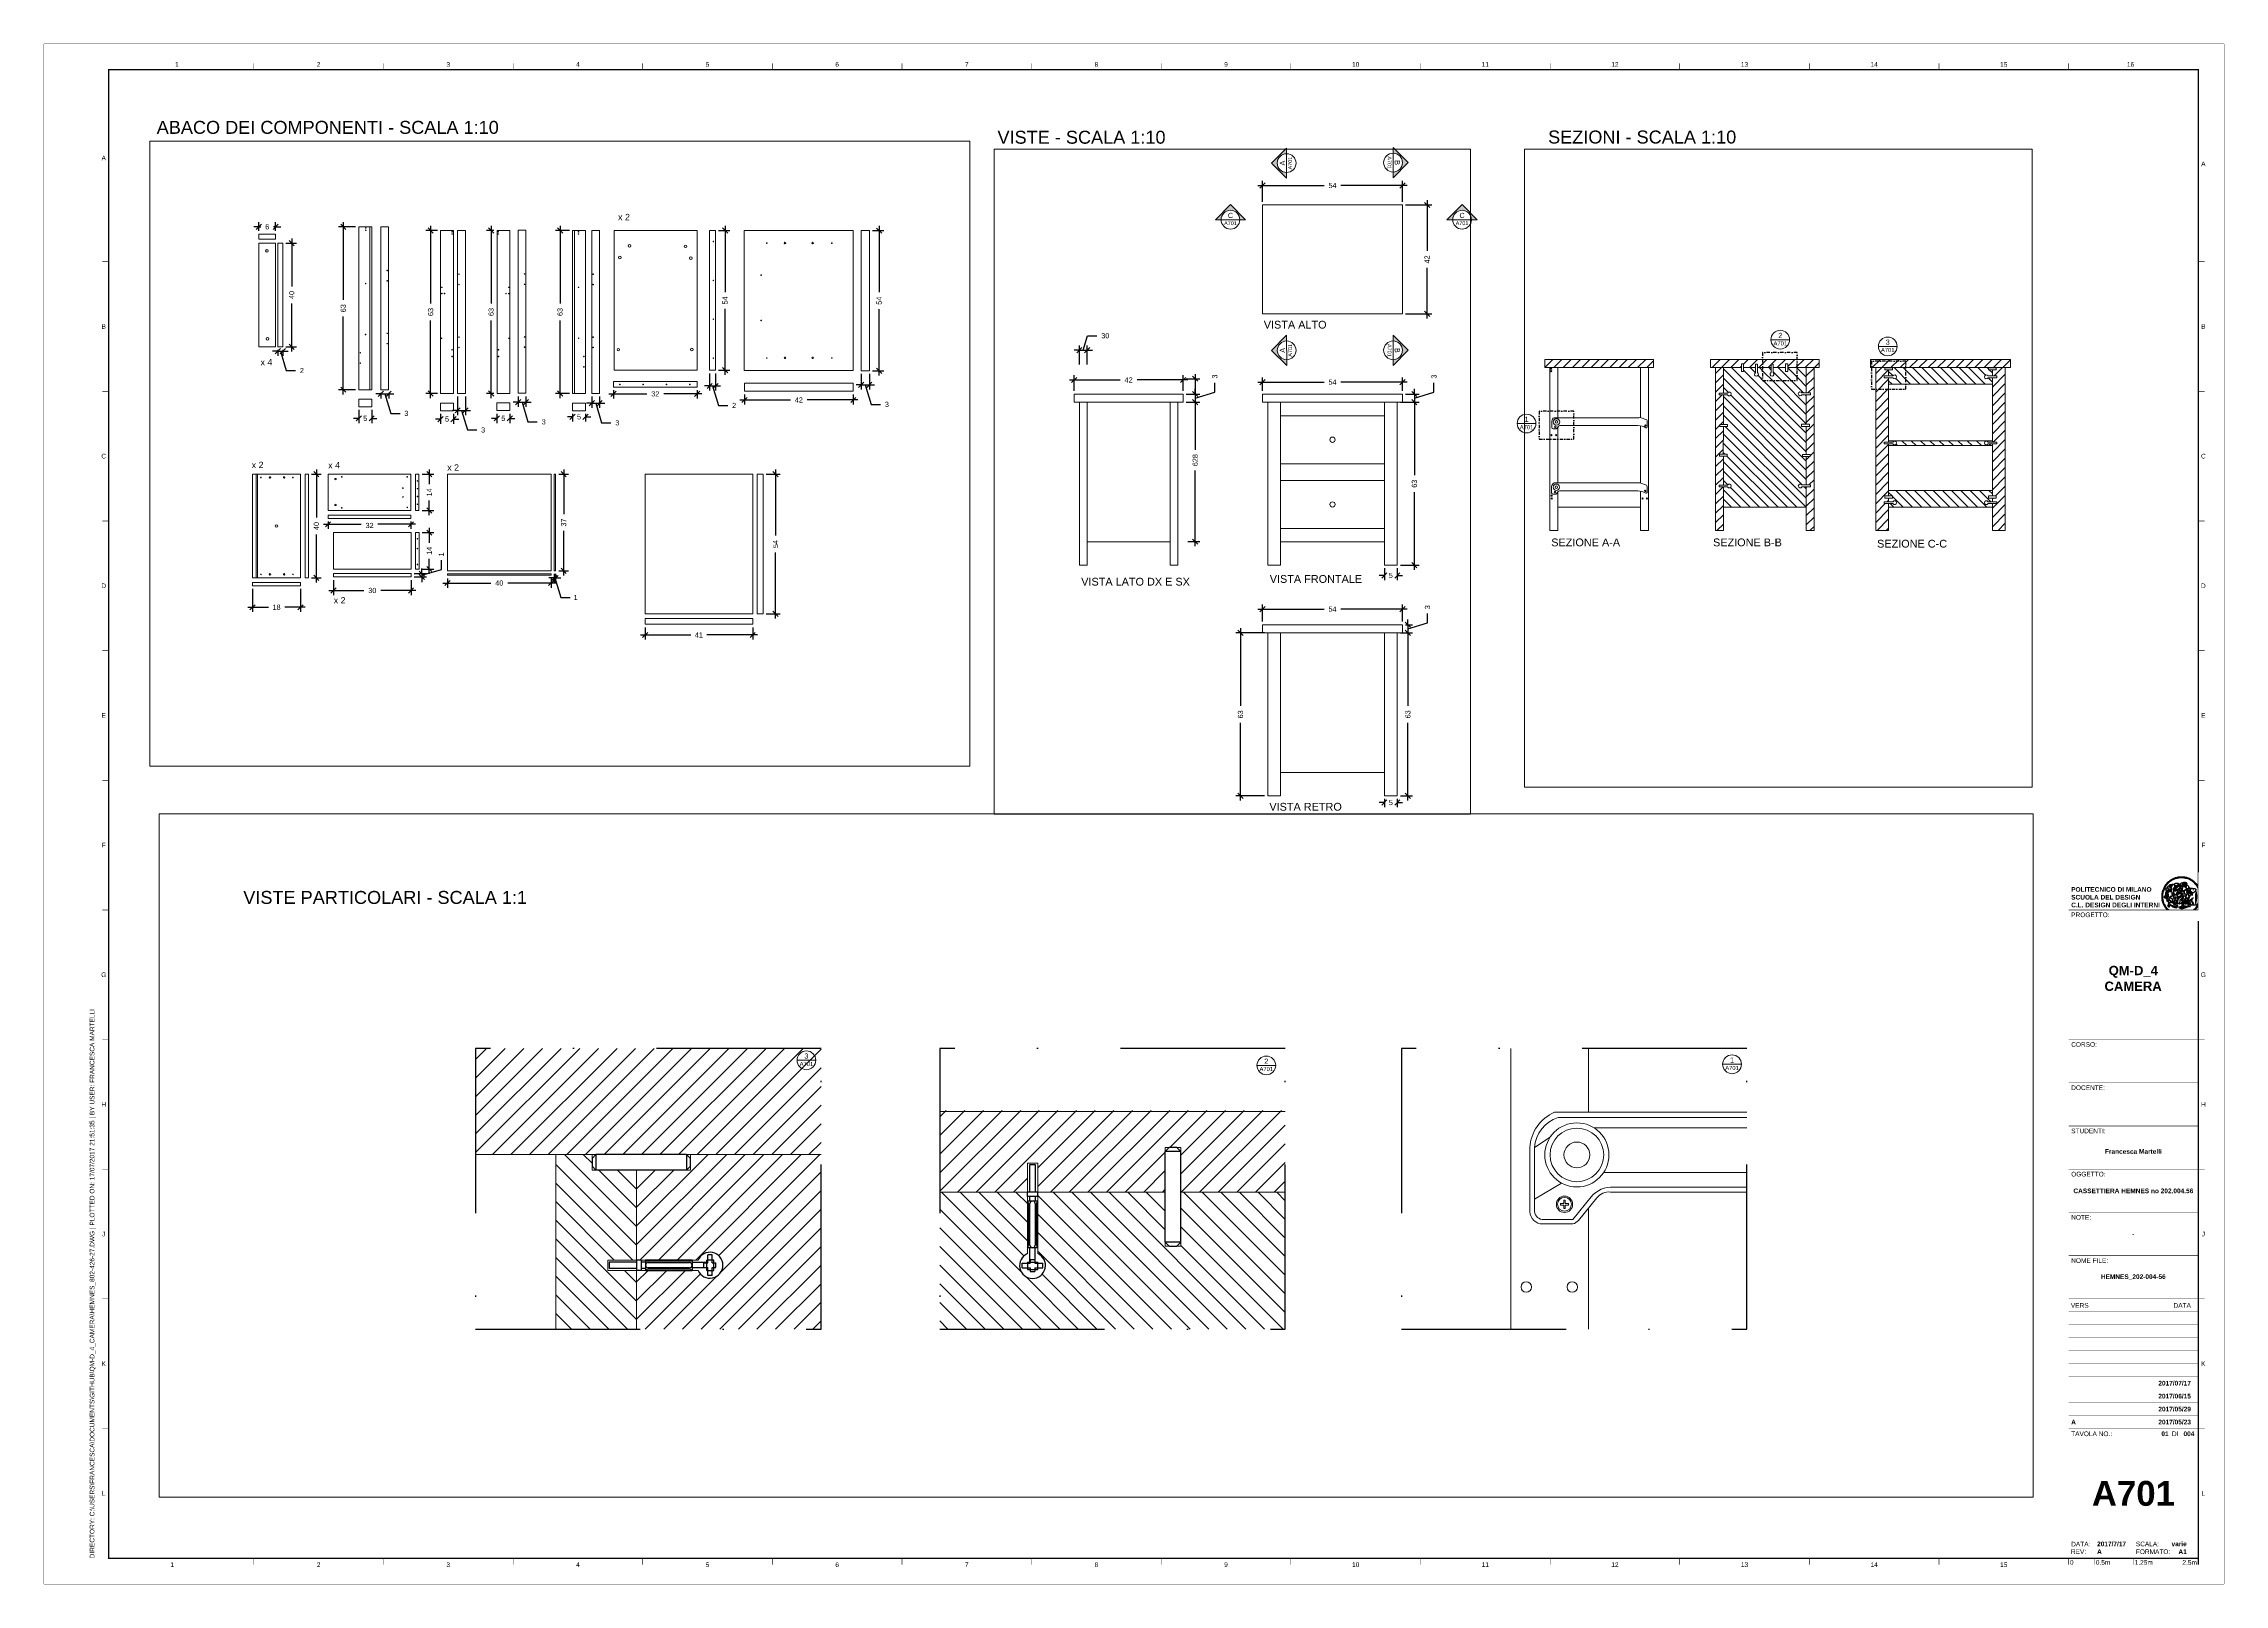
# Paper-space layout 'A701' of a CAD drawing. Header units: centimetres, sheet in millimetres. Extents: x 0 to 841, y 0 to 594.
# The model-space entities are those that its viewports show. They can reach past a viewport. Long polylines and large blocks are cut down to what shows.
import ezdxf
from ezdxf.enums import TextEntityAlignment as Align

# ---------------------------------------------------------------- set-up
doc = ezdxf.new("R2010")
doc.units = ezdxf.units.CM
doc.set_wipeout_variables(frame=1)
doc.linetypes.add('CONTINUA', pattern=[0])
doc.linetypes.add('TRATTOPUNTO', pattern=[25.4, 12.7, -6.35, 0, -6.35])
doc.layers.get('0').update_dxf_attribs({"lineweight": 13})
for name, color, linetype, lineweight in [('A-ANNO-SYMB', 3, 'Continuous', 18), ('A-FURN', 7, 'Continuous', 18), ('A-PRSP-1', 7, 'Continuous', 40), ('quote', 250, 'Continuous', 9), ('retini', 253, 'Continuous', 13), ('Vano viti', 130, 'Continuous', 15)]:
    doc.layers.add(name, color=color, linetype=linetype, lineweight=lineweight)
for name, color, linetype in [('G-ANNO-LOGO', 3, 'Continuous'), ('G-ANNO-TEXT', 3, 'Continuous'), ('G-ANNO-TTLB', 3, 'Continuous'), ('oggetti particolari', 6, 'Continuous'), ('particolari', 3, 'Continuous'), ('TESTI', 8, 'Continuous')]:
    doc.layers.add(name, color=color, linetype=linetype)
doc.layers.add('G-ANNO-NPLT', color=210, linetype='Continuous', plot=False)
doc.styles.add('ARIAL', font='arial.ttf')
doc.styles.add('ARIAL-BOLD', font='')
doc.styles.add('E-ARIAL', font='arial.ttf')
doc.styles.get('ARIAL-BOLD').set_extended_font_data('Arial', bold=True)
doc.dimstyles.new('TICK_36', dxfattribs={"dimtxt": 2, "dimasz": 2, "dimexe": 1.8, "dimexo": 1.2, "dimgap": 1.8, "dimtad": 0, "dimdec": 0, "dimlfac": 0.1, "dimzin": 0, "dimdsep": 46, "dimtxsty": 'ARIAL', "dimblk": 'OBLIQUE', "dimcen": 1.8, "dimdle": 1.8, "dimclrd": 256, "dimclrt": 256, "dimadec": 0, "dimazin": 0, "dimtfac": 1, "dimtdec": 0, "dimtmove": 1, "dimatfit": 3, "dimldrblk": 'OPEN90', "dimfxl": 1, "dimtfill": 1, "dimtolj": 1, "dimtzin": 0, "dimarcsym": 0})
pattern_1 = [(135, (1376.707, 866.593), (-17.960512, -17.960512), [])]

# ---------------------------------------------------------------- blocks, each defined once
blk = doc.blocks.new('A1_GRID_LAYOUT')
at = {"layer": 'G-ANNO-NPLT', "const_width": 0.18}
for points in [[(841, 594), (0, 594)], [(0, 0), (0, 594)], [(841, 0), (841, 594)], [(841, 0), (0, 0)]]:
    blk.add_lwpolyline(points, dxfattribs=at)
at = {"layer": 'G-ANNO-TTLB', "const_width": 0.5, "flags": 128}
blk.add_lwpolyline([(25, 584), (25, 10), (831, 10), (831, 584)], close=True, dxfattribs=at)
at = {"layer": 'G-ANNO-TTLB', "const_width": 0.18, "flags": 128}
for points in [[(81, 586.5), (81, 584)], [(131, 586.5), (131, 584)], [(181, 586.5), (181, 584)], [(231, 586.5), (231, 584)], [(281, 586.5), (281, 584)], [(331, 586.5), (331, 584)], [(381, 586.5), (381, 584)], [(431, 586.5), (431, 584)], [(481, 586.5), (481, 584)], [(531, 586.5), (531, 584)], [(581, 586.5), (581, 584)], [(631, 586.5), (631, 584)], [(681, 586.5), (681, 584)], [(731, 586.5), (731, 584)], [(781, 586.5), (781, 584)], [(0, 578.5), (0, 576)], [(25, 510), (22.5, 510)], [(833.5, 510), (831, 510)], [(25, 460), (22.5, 460)], [(833.5, 460), (831, 460)], [(25, 410), (22.5, 410)], [(833.5, 410), (831, 410)], [(25, 360), (22.5, 360)], [(833.5, 360), (831, 360)], [(25, 310), (22.5, 310)], [(833.5, 310), (831, 310)], [(25, 260), (22.5, 260)], [(833.5, 260), (831, 260)], [(25, 210), (22.5, 210)], [(833.5, 210), (831, 210)], [(25, 160), (22.5, 160)], [(833.5, 160), (831, 160)], [(25, 110), (22.5, 110)], [(833.5, 110), (831, 110)], [(833.5, 110), (831, 110)], [(25, 60), (22.5, 60)], [(833.5, 60), (831, 60)], [(833.5, 60), (831, 60)], [(81, 10), (81, 7.5)], [(131, 10), (131, 7.5)], [(181, 10), (181, 7.5)], [(231, 10), (231, 7.5)], [(281, 10), (281, 7.5)], [(331, 10), (331, 7.5)], [(381, 10), (381, 7.5)], [(431, 10), (431, 7.5)], [(481, 10), (481, 7.5)], [(531, 10), (531, 7.5)], [(581, 10), (581, 7.5)], [(631, 10), (631, 7.5)], [(681, 10), (681, 7.5)], [(731, 10), (731, 7.5)], [(781, 10), (781, 7.5)]]:
    blk.add_lwpolyline(points, dxfattribs=at)
at = {"layer": 'G-ANNO-TTLB', "const_width": 0.18}
blk.add_lwpolyline([(716.5, 10), (776.5, 10)], dxfattribs=at)
at = {"layer": 'G-ANNO-TEXT', "style": 'ARIAL'}
for s, p in [('1', (51.35, 586.07)), ('2', (106, 586.07)), ('3', (156, 586.07)), ('4', (206, 586.07)), ('5', (256, 586.07)), ('6', (306, 586.07)), ('7', (356, 586.07)), ('8', (406, 586.07)), ('9', (456, 586.07)), ('10', (506, 586.07)), ('11', (556, 586.07)), ('12', (606, 586.07)), ('13', (656, 586.07)), ('14', (706, 586.07)), ('15', (756, 586.07)), ('16', (804.89, 586.07)), ('A', (23.09, 549.98)), ('A', (832.98, 547.71)), ('B', (23.09, 485)), ('B', (832.98, 485)), ('C', (23.09, 435)), ('C', (832.98, 435)), ('D', (23.09, 385)), ('D', (832.98, 385)), ('E', (23.09, 335)), ('E', (832.98, 335)), ('F', (23.09, 285)), ('F', (832.98, 285)), ('G', (23.09, 235)), ('G', (832.98, 235)), ('H', (23.09, 185)), ('H', (832.98, 185)), ('J', (23.09, 135)), ('J', (832.98, 135)), ('K', (23.09, 85)), ('K', (832.98, 85)), ('L', (23.09, 35)), ('L', (832.98, 35)), ('2', (106, 7.51)), ('3', (156, 7.51)), ('6', (306, 7.51)), ('8', (406, 7.51)), ('9', (456, 7.51)), ('10', (506, 7.51)), ('12', (606, 7.51)), ('13', (656, 7.51)), ('1', (49.49, 7.51)), ('4', (206, 7.51)), ('5', (256, 7.51)), ('7', (356, 7.51)), ('11', (556, 7.51)), ('14', (706, 7.51)), ('15', (756, 7.51))]:
    blk.add_text(s, height=1.8, dxfattribs=at).set_placement(p, align=Align.MIDDLE_CENTER)
at = {"layer": 'G-ANNO-TEXT', "insert": (17.7, 9.95), "char_height": 1.8, "attachment_point": 1, "rotation": 90, "style": 'ARIAL'}
blk.add_mtext_dynamic_manual_height_columns('DIRECTORY: C:\\\\USERS\\\\FRANCESCA\\\\DOCUMENTS\\\\GITHUB\\\\QM-D_4_CAMERA\\\\HEMNES_802-426-27.DWG | PLOTTED ON: 17/07/2017 21:51:35 | BY USER: FRANCESCA MARTELLI', width=412.209, gutter_width=9, heights=[0], dxfattribs=at)
blk = doc.blocks.new('logoPolimi')
for p, q in [((-2.37, 0.12), (-2.16, 0.11)), ((-2.37, 0.01), (-2.16, 0.01)), ((-2.36, 0.23), (-2.15, 0.21)), ((-2.35, 0.34), (-2.14, 0.31)), ((-2.33, 0.45), (-2.12, 0.41)), ((-2.3, 0.55), (-2.1, 0.51)), ((-2.28, 0.66), (-2.07, 0.6)), ((-2.24, 0.77), (-2.04, 0.7)), ((-2.2, 0.87), (-2.01, 0.79)), ((-2.16, 0.97), (-1.97, 0.89)), ((-2.11, 1.07), (-1.93, 0.98)), ((-2.06, 1.17), (-1.88, 1.07)), ((-2.01, 1.26), (-1.83, 1.15)), ((-1.94, 1.36), (-1.77, 1.24)), ((-1.88, 1.45), (-1.71, 1.32)), ((-1.84, 0.03), (-1.82, 0.35)), ((-1.81, 1.53), (-1.65, 1.4)), ((-1.74, 1.61), (-1.58, 1.47)), ((-1.73, 0.59), (-1.73, 0.59)), ((-1.73, 0.59), (-1.73, 0.59)), ((-1.66, 1.69), (-1.51, 1.54)), ((-1.65, 0.57), (-1.65, 0.57)), ((-1.59, 1.12), (-1.59, 1.12)), ((-1.58, 1.77), (-1.44, 1.61)), ((-1.51, 0.55), (-1.51, 0.55)), ((-1.51, 0.55), (-1.51, 0.55)), ((-1.49, 1.84), (-1.36, 1.68)), ((-1.41, 1.91), (-1.28, 1.74)), ((-1.32, 1.97), (-1.2, 1.8)), ((-1.31, 0.79), (-1.21, 0.75)), ((-1.21, 0.75), (-1.31, 0.79)), ((-1.21, 0.75), (-1.31, 0.79)), ((-1.22, 2.03), (-1.11, 1.85)), ((-1.21, 0.75), (-1.21, 0.75)), ((-1.21, 0.75), (-1.21, 0.75)), ((-1.19, 0.76), (-1.19, 0.76)), ((-1.19, 0.76), (-1.19, 0.76)), ((-1.17, 0.99), (-1.18, 0.99)), ((-1.18, 0.99), (-1.17, 0.99)), ((-1.16, 0.57), (-1.16, 0.57)), ((-1.16, 0.57), (-1.16, 0.57)), ((-1.13, 2.09), (-1.03, 1.9)), ((-1.1, 0.01), (-0.99, 0.06)), ((-0.99, 0.06), (-1.1, 0.01)), ((-0.99, 0.06), (-1.1, 0.01)), ((-1.03, 2.14), (-0.94, 1.95)), ((-0.99, 0.06), (-0.99, 0.06)), ((-0.99, 0.06), (-0.99, 0.06)), ((-0.97, 0.79), (-0.98, 0.79)), ((-0.89, 0.84), (-0.97, 0.79)), ((-0.97, 0.79), (-0.89, 0.84)), ((-0.96, 1.41), (-0.96, 1.41)), ((-0.96, 1.41), (-0.96, 1.41)), ((-0.93, 2.18), (-0.84, 1.99)), ((-0.89, 0.84), (-0.82, 0.87)), ((-0.82, 0.87), (-0.89, 0.84)), ((-0.89, 0.84), (-0.82, 0.87)), ((-0.88, 0.83), (-0.89, 0.84)), ((-0.85, 1.39), (-0.85, 1.39)), ((-0.85, 1.39), (-0.85, 1.39)), ((-0.84, 0.14), (-0.84, 0.14)), ((-0.83, 2.22), (-0.75, 2.03)), ((-0.77, 1.08), (-0.78, 1.08)), ((-0.78, 1.08), (-0.77, 1.08)), ((-0.61, 1.12), (-0.77, 1.08)), ((-0.77, 1.08), (-0.61, 1.12)), ((-0.77, 1.08), (-0.61, 1.12)), ((-0.75, 1.3), (-0.76, 1.29)), ((-0.76, 1.29), (-0.75, 1.3)), ((-0.72, 2.26), (-0.66, 2.06)), ((-0.65, 0.99), (-0.7, 0.96)), ((-0.69, 0.18), (-0.68, 0.18)), ((-0.66, 0.93), (-0.66, 0.93)), ((-0.66, 0.93), (-0.64, 0.93)), ((-0.66, 0.93), (-0.66, 0.93)), ((-0.66, 0.93), (-0.66, 0.93)), ((-0.63, 1.01), (-0.63, 1.01)), ((-0.63, 1.01), (-0.62, 1.01)), ((-0.63, 0.66), (-0.63, 0.66)), ((-0.61, 2.29), (-0.56, 2.09)), ((-0.6, 1.12), (-0.61, 1.12)), ((-0.61, 1.12), (-0.6, 1.12)), ((-0.61, 1.12), (-0.6, 1.12)), ((-0.61, 0.86), (-0.57, 0.85)), ((-0.57, 0.85), (-0.61, 0.86)), ((-0.61, 0.86), (-0.57, 0.85)), ((-0.53, 1.08), (-0.6, 1.12)), ((-0.6, 1.12), (-0.6, 1.11)), ((-0.6, 1.12), (-0.53, 1.08)), ((-0.57, 0.8), (-0.59, 0.8)), ((-0.57, 0.85), (-0.53, 0.84)), ((-0.57, 0.85), (-0.57, 0.85)), ((-0.57, 0.85), (-0.57, 0.85)), ((-0.57, 0.85), (-0.53, 0.84)), ((-0.56, 0.29), (-0.49, 0.48)), ((-0.56, 0.14), (-0.56, 0.29)), ((-0.5, 0.11), (-0.56, 0.14)), ((-0.53, 0.84), (-0.51, 0.84)), ((-0.53, 0.84), (-0.51, 0.84)), ((-0.53, 0.84), (-0.53, 0.84)), ((-0.51, 2.32), (-0.46, 2.11)), ((-0.51, 0.11), (-0.51, 0.11)), ((-0.51, 0.11), (-0.51, 0.11)), ((-0.34, 0.33), (-0.5, 0.11)), ((-0.49, 0.48), (-0.41, 0.55)), ((-0.42, 0.8), (-0.47, 0.79)), ((-0.42, 0.8), (-0.47, 0.79)), ((-0.47, 0.79), (-0.45, 0.76)), ((-0.47, 0.79), (-0.45, 0.76)), ((-0.45, 1.14), (-0.42, 1.11)), ((-0.42, 1.26), (-0.36, 1.22)), ((-0.41, 0.55), (-0.34, 0.49)), ((-0.4, 2.34), (-0.36, 2.13)), ((-0.4, 1.37), (-0.38, 1.38)), ((-0.39, 1.37), (-0.4, 1.37)), ((-0.35, 1.33), (-0.4, 1.37)), ((-0.39, 1.24), (-0.4, 1.23)), ((-0.38, 1.14), (-0.38, 1.14)), ((-0.34, 0.49), (-0.09, 0.48)), ((-0.16, 0.32), (-0.34, 0.33)), ((-0.14, 0.32), (-0.31, 0.34)), ((-0.29, 2.35), (-0.26, 2.14)), ((-0.28, 1.3), (-0.29, 1.3)), ((-0.28, 1.3), (-0.28, 1.3)), ((-0.18, 2.36), (-0.16, 2.15)), ((-0.16, 1.24), (-0.16, 1.25)), ((-0.16, 1.25), (-0.16, 1.25)), ((-0.16, 0.49), (-0.14, 0.64)), ((-0.06, 0.27), (-0.16, 0.32)), ((-0.1, 0.88), (-0.09, 0.87)), ((-0.08, 1.37), (-0.08, 1.38)), ((-0.08, 1.23), (-0.05, 1.21)), ((-0.05, 1.21), (-0.08, 1.23)), ((-0.08, 1.23), (-0.05, 1.21)), ((-0.07, 2.37), (-0.06, 2.16)), ((-0.03, 0.26), (-0.06, 0.27)), ((-0.05, 1.21), (-0.04, 1.21)), ((-0.04, 1.21), (-0.05, 1.21)), ((-0.04, 1.21), (-0.04, 1.21)), ((-0.04, 1.21), (-0.04, 1.21)), ((-0.04, 0.48), (-0.03, 0.26)), ((0.03, 1.15), (0.03, 1.15)), ((0.03, 0.66), (0.03, 0.67)), ((0.04, 2.37), (0.04, 2.16)), ((0.07, 0.58), (0.07, 0.57)), ((0.1, 1.18), (0.1, 1.18)), ((0.1, 0.84), (0.1, 0.84)), ((0.13, 1.32), (0.17, 1.19)), ((0.15, 2.36), (0.14, 2.16)), ((0.14, 0.71), (0.34, 0.65)), ((0.31, 0.56), (0.17, 0.63)), ((0.26, 2.36), (0.24, 2.15)), ((0.27, 1.61), (0.27, 1.61)), ((0.27, 1.61), (0.27, 1.61)), ((0.27, 1.61), (0.27, 1.61)), ((0.29, 1.29), (0.29, 1.29)), ((0.29, 1.29), (0.29, 1.29)), ((0.29, 1.29), (0.29, 1.29)), ((0.29, 1.29), (0.29, 1.29)), ((0.33, 0.49), (0.34, 0.49)), ((0.33, 0.03), (0.35, 0.03)), ((0.33, 0.03), (0.35, 0.03)), ((0.37, 2.34), (0.34, 2.13)), ((0.34, 0.65), (0.34, 0.64)), ((0.35, 0.03), (0.57, 0.06)), ((0.35, 0.03), (0.57, 0.06)), ((0.35, 0.03), (0.35, 0.03)), ((0.35, 0.03), (0.35, 0.03)), ((0.38, 1.36), (0.37, 1.35)), ((0.38, 0.34), (0.37, 0.34)), ((0.38, 0.34), (0.38, 0.34)), ((0.43, 0.67), (0.39, 0.64)), ((0.48, 2.32), (0.44, 2.12)), ((0.49, 1.05), (0.51, 1.13)), ((0.51, 1.13), (0.49, 1.05)), ((0.49, 1.05), (0.51, 1.13)), ((0.51, 1.31), (0.5, 1.29)), ((0.51, 1.13), (0.52, 1.23)), ((0.52, 1.23), (0.51, 1.23)), ((0.51, 1.23), (0.52, 1.23)), ((0.52, 1.23), (0.51, 1.13)), ((0.51, 1.13), (0.52, 1.23)), ((0.52, 1.24), (0.6, 1.37)), ((0.52, 1.23), (0.6, 1.36)), ((0.6, 1.36), (0.52, 1.23)), ((0.52, 1.23), (0.52, 1.23)), ((0.52, 1.23), (0.52, 1.24)), ((0.52, 1.23), (0.52, 1.23)), ((0.55, 1.07), (0.53, 1.06)), ((0.53, 1.04), (0.53, 1.06)), ((0.53, 1.05), (0.53, 1.04)), ((0.59, 2.3), (0.54, 2.09)), ((0.54, 0.3), (0.63, 0.32)), ((0.54, -0.08), (0.61, 0.06)), ((0.61, 0.06), (0.54, -0.08)), ((0.54, -0.08), (0.61, 0.06)), ((0.56, 0.19), (0.59, 0.21)), ((0.57, 1.07), (0.57, 1.07)), ((0.57, 1.07), (0.57, 1.07)), ((0.57, 1.07), (0.57, 1.07)), ((0.57, 1.07), (0.57, 1.07)), ((0.57, 1.07), (0.57, 1.07)), ((0.57, 1.07), (0.57, 1.07)), ((0.57, 1.07), (0.57, 1.07)), ((0.58, 0.3), (0.59, 0.29)), ((0.59, 0.78), (0.59, 0.79)), ((0.59, 0.79), (0.59, 0.79)), ((0.59, 0.79), (0.59, 0.79)), ((0.59, 0.79), (0.59, 0.78)), ((0.61, 0.06), (0.6, 0.07)), ((0.6, 0.07), (0.61, 0.06)), ((0.61, 0.06), (0.61, 0.07)), ((0.62, 0.21), (0.65, 0.22)), ((0.69, 2.27), (0.63, 2.07)), ((0.64, 1.37), (0.65, 1.37)), ((0.69, 0.86), (0.68, 0.86)), ((0.68, 0.86), (0.69, 0.86)), ((0.68, 0.76), (0.68, 0.76)), ((0.8, 2.23), (0.73, 2.03)), ((0.76, 0.26), (0.76, 0.26)), ((0.9, 2.19), (0.82, 2)), ((0.82, 0.35), (0.84, 0.36)), ((0.82, 0.35), (0.82, 0.35)), ((0.84, 0.36), (0.84, 0.37)), ((0.85, 0.34), (1.05, 0.35)), ((1, 2.15), (0.91, 1.96)), ((0.93, 1.05), (0.93, 1.05)), ((0.93, 1.05), (0.93, 1.05)), ((0.93, 1.05), (0.93, 1.04)), ((0.93, 1.05), (0.93, 1.05)), ((0.97, 0.66), (0.96, 0.66)), ((1.01, 0.97), (0.98, 0.96)), ((1.1, 2.1), (1, 1.91)), ((1.2, 2.04), (1.09, 1.86)), ((1.17, 0.96), (1.17, 0.95)), ((1.17, 0.95), (1.17, 0.95)), ((1.29, 1.99), (1.18, 1.81)), ((1.38, 1.92), (1.26, 1.75)), ((1.34, 0.37), (1.26, 0.04)), ((1.27, 0.37), (1.27, 0.38)), ((1.28, 0.95), (1.28, 0.95)), ((1.47, 1.86), (1.34, 1.69)), ((1.37, 0.73), (1.46, 0.81)), ((1.41, 0.4), (1.41, 0.41)), ((1.56, 1.79), (1.42, 1.63)), ((1.64, 1.71), (1.49, 1.56)), ((1.49, 0.9), (1.57, 0.92)), ((1.72, 1.63), (1.56, 1.49)), ((1.67, 0.6), (1.57, 0.53)), ((1.79, 1.55), (1.63, 1.41)), ((1.86, 1.47), (1.7, 1.34)), ((1.93, 1.38), (1.76, 1.26)), ((1.99, 1.29), (1.81, 1.17)), ((2.05, 1.19), (1.87, 1.09)), ((2.1, 1.1), (1.92, 1)), ((2.15, 1), (1.96, 0.91)), ((2.19, 0.9), (2, 0.82)), ((2.23, 0.79), (2.04, 0.72)), ((2.27, 0.69), (2.07, 0.63)), ((2.3, 0.58), (2.09, 0.53)), ((2.32, 0.47), (2.12, 0.43)), ((2.34, 0.37), (2.13, 0.33)), ((2.36, 0.26), (2.15, 0.23)), ((2.37, 0.15), (2.16, 0.13)), ((2.37, 0.04), (2.16, 0.03)), ((-2.37, -0.1), (-2.16, -0.09)), ((-2.36, -0.21), (-2.15, -0.19)), ((-2.35, -0.32), (-2.14, -0.29)), ((-2.33, -0.43), (-2.12, -0.39)), ((-2.31, -0.54), (-2.1, -0.49)), ((-2.28, -0.65), (-2.08, -0.59)), ((-2.25, -0.75), (-2.05, -0.69)), ((-2.21, -0.86), (-2.02, -0.78)), ((-2.17, -0.96), (-1.98, -0.87)), ((-2.12, -1.06), (-1.93, -0.96)), ((-2.07, -1.16), (-1.89, -1.05)), ((-2.04, -0.15), (-1.97, -0.2)), ((-2.01, -1.25), (-1.84, -1.14)), ((-1.95, -1.34), (-1.78, -1.22)), ((-1.89, -1.43), (-1.72, -1.31)), ((-1.82, -1.52), (-1.66, -1.38)), ((-1.75, -1.6), (-1.59, -1.46)), ((-1.67, -1.68), (-1.52, -1.53)), ((-1.58, -0.12), (-1.6, -0.18)), ((-1.6, -0.18), (-1.58, -0.28)), ((-1.57, -0.54), (-1.59, -0.54)), ((-1.59, -0.54), (-1.59, -0.54)), ((-1.59, -1.76), (-1.45, -1.6)), ((-1.56, -0.32), (-1.56, -0.31)), ((-1.56, -0.31), (-1.56, -0.31)), ((-1.53, -0.65), (-1.53, -0.65)), ((-1.53, -0.65), (-1.53, -0.65)), ((-1.51, -1.83), (-1.37, -1.67)), ((-1.48, -0.86), (-1.48, -0.85)), ((-1.42, -0.37), (-1.42, -0.37)), ((-1.42, -1.9), (-1.29, -1.73)), ((-1.38, -0.46), (-1.38, -0.46)), ((-1.33, -1.96), (-1.21, -1.79)), ((-1.31, -0.24), (-1.31, -0.23)), ((-1.31, -0.23), (-1.31, -0.24)), ((-1.24, -2.02), (-1.13, -1.84)), ((-1.23, -0.19), (-1.23, -0.19)), ((-1.23, -0.19), (-1.23, -0.19)), ((-1.23, -0.19), (-1.23, -0.19)), ((-1.23, -0.19), (-1.23, -0.19)), ((-1.14, -2.08), (-1.04, -1.89)), ((-1.04, -2.13), (-0.95, -1.94)), ((-1.01, -0.39), (-1.02, -0.39)), ((-1.02, -0.39), (-1.01, -0.39)), ((-1.02, -0.7), (-1.02, -0.7)), ((-1.02, -0.7), (-1.02, -0.7)), ((-1.02, -0.7), (-1.02, -0.7)), ((-0.94, -2.18), (-0.86, -1.98)), ((-0.84, -2.22), (-0.77, -2.02)), ((-0.79, -0.51), (-0.83, -0.58)), ((-0.83, -0.58), (-0.79, -0.51)), ((-0.83, -0.58), (-0.79, -0.51)), ((-0.78, -1.05), (-0.83, -0.94)), ((-0.83, -0.94), (-0.78, -1.05)), ((-0.83, -0.94), (-0.83, -0.94)), ((-0.83, -0.94), (-0.78, -1.05)), ((-0.82, -1.23), (-0.82, -1.23)), ((-0.82, -1.23), (-0.77, -1.23)), ((-0.77, -1.23), (-0.82, -1.23)), ((-0.82, -1.23), (-0.82, -1.23)), ((-0.77, -1.23), (-0.82, -1.23)), ((-0.75, -0.96), (-0.8, -0.89)), ((-0.8, -0.89), (-0.79, -0.92)), ((-0.79, -0.92), (-0.8, -0.89)), ((-0.8, -0.89), (-0.75, -0.96)), ((-0.79, -0.92), (-0.8, -0.89)), ((-0.8, -0.89), (-0.8, -0.89)), ((-0.8, -0.89), (-0.75, -0.96)), ((-0.79, -0.92), (-0.78, -0.95)), ((-0.78, -0.95), (-0.79, -0.92)), ((-0.78, -0.95), (-0.79, -0.92)), ((-0.77, -0.49), (-0.78, -0.48)), ((-0.78, -0.48), (-0.77, -0.49)), ((-0.78, -0.95), (-0.76, -1)), ((-0.76, -1), (-0.78, -0.95)), ((-0.76, -1), (-0.78, -0.95)), ((-0.71, -0.89), (-0.75, -0.87)), ((-0.75, -0.87), (-0.71, -0.89)), ((-0.75, -0.87), (-0.71, -0.89)), ((-0.72, -1.01), (-0.75, -0.96)), ((-0.75, -0.96), (-0.72, -1.01)), ((-0.75, -0.96), (-0.72, -1.01)), ((-0.74, -2.25), (-0.67, -2.05)), ((-0.64, -0.93), (-0.71, -0.89)), ((-0.71, -0.89), (-0.64, -0.93)), ((-0.71, -0.89), (-0.64, -0.93)), ((-0.66, -0.53), (-0.66, -0.53)), ((-0.66, -0.53), (-0.66, -0.53)), ((-0.66, -0.53), (-0.66, -0.53)), ((-0.63, -2.29), (-0.57, -2.08)), ((-0.52, -2.31), (-0.48, -2.11)), ((-0.39, -0.81), (-0.51, -0.69)), ((-0.51, -1.04), (-0.5, -1.04)), ((-0.48, -0.42), (-0.48, -0.42)), ((-0.48, -0.42), (-0.48, -0.42)), ((-0.48, -0.42), (-0.48, -0.42)), ((-0.42, -2.33), (-0.38, -2.13)), ((-0.41, -0.51), (-0.41, -0.51)), ((-0.38, -0.05), (-0.39, -0.12)), ((-0.39, -0.12), (-0.37, -0.1)), ((-0.35, -0.14), (-0.37, -0.08)), ((-0.37, -0.09), (-0.37, -0.09)), ((-0.33, -0.12), (-0.35, -0.14)), ((-0.32, -0.14), (-0.35, -0.14)), ((-0.35, -0.18), (-0.34, -0.22)), ((-0.34, -0.08), (-0.29, -0.16)), ((-0.34, -0.22), (-0.34, -0.22)), ((-0.27, -0.17), (-0.32, -0.14)), ((-0.31, -2.35), (-0.28, -2.14)), ((-0.25, -0.91), (-0.26, -0.9)), ((-0.26, -1.29), (0.1, -1.2)), ((0.1, -1.2), (-0.26, -1.29)), ((0.08, -1.4), (-0.26, -1.29)), ((-0.26, -1.29), (0.08, -1.4)), ((-0.26, -1.38), (-0.26, -1.29)), ((-0.26, -1.29), (-0.26, -1.29)), ((-0.26, -1.29), (-0.26, -1.38)), ((-0.26, -1.29), (0.08, -1.4)), ((-0.26, -1.29), (-0.26, -1.29)), ((0.08, -1.49), (-0.26, -1.38)), ((-0.26, -1.38), (0.09, -1.49)), ((-0.2, -2.36), (-0.18, -2.15)), ((-0.14, -0.15), (-0.16, -0.13)), ((-0.11, -0.04), (-0.12, -0.05)), ((-0.09, -2.37), (-0.08, -2.16)), ((-0.04, -0.41), (-0.01, -0.44)), ((-0.01, -0.44), (-0.04, -0.41)), ((-0.04, -0.41), (-0.01, -0.44)), ((0.03, -2.37), (0.02, -2.16)), ((0.07, -0.84), (0.07, -0.84)), ((0.07, -0.84), (0.07, -0.84)), ((0.1, -1.2), (0.08, -1.32)), ((0.08, -1.32), (0.13, -1.2)), ((0.08, -1.4), (0.72, -1.22)), ((0.72, -1.22), (0.08, -1.4)), ((0.08, -1.4), (0.72, -1.22)), ((0.72, -1.31), (0.08, -1.49)), ((0.08, -1.44), (0.08, -1.4)), ((0.08, -1.4), (0.08, -1.44)), ((0.08, -1.4), (0.08, -1.49)), ((0.08, -1.49), (0.08, -1.44)), ((0.08, -1.44), (0.08, -1.44)), ((0.08, -1.44), (0.08, -1.45)), ((0.08, -1.45), (0.08, -1.46)), ((0.08, -1.46), (0.08, -1.49)), ((0.1, -1.01), (0.09, -0.86)), ((0.1, -1.01), (0.09, -0.86)), ((0.09, -1.49), (0.72, -1.31)), ((0.1, -1.2), (0.12, -1.04)), ((0.12, -1.04), (0.1, -1.2)), ((0.13, -1.2), (0.1, -1.2)), ((0.1, -1.2), (0.13, -1.2)), ((0.13, -1.2), (0.1, -1.2)), ((0.1, -1.2), (0.1, -1.2)), ((0.11, -0.44), (0.11, -0.44)), ((0.11, -0.44), (0.11, -0.44)), ((0.12, -0.21), (0.12, -0.21)), ((0.12, -0.21), (0.12, -0.21)), ((0.12, -0.21), (0.12, -0.21)), ((0.12, -0.21), (0.12, -0.21)), ((0.12, -0.21), (0.12, -0.21)), ((0.12, -0.21), (0.12, -0.21)), ((0.12, -0.21), (0.12, -0.21)), ((0.12, -0.21), (0.12, -0.21)), ((0.12, -0.21), (0.12, -0.21)), ((0.12, -0.21), (0.12, -0.21)), ((0.12, -0.21), (0.12, -0.21)), ((0.12, -0.21), (0.12, -0.21)), ((0.12, -0.21), (0.12, -0.21)), ((0.12, -0.56), (0.14, -0.53)), ((0.14, -0.53), (0.12, -0.56)), ((0.12, -0.56), (0.14, -0.53)), ((0.12, -1.04), (0.12, -1.04)), ((0.12, -1.04), (0.12, -1.04)), ((0.12, -1.04), (0.12, -1.04)), ((0.14, -2.37), (0.12, -2.16)), ((0.21, -0.99), (0.13, -1.2)), ((0.13, -1.2), (0.21, -0.99)), ((0.36, -1.14), (0.13, -1.2)), ((0.13, -1.2), (0.26, -1.17)), ((0.14, -0.53), (0.16, -0.49)), ((0.16, -0.49), (0.14, -0.53)), ((0.14, -0.53), (0.16, -0.49)), ((0.16, -0.49), (0.16, -0.49)), ((0.16, -0.49), (0.16, -0.49)), ((0.28, -1.19), (0.21, -0.99)), ((0.21, -0.99), (0.31, -1.27)), ((0.25, -2.36), (0.22, -2.15)), ((0.24, -0.17), (0.24, -0.16)), ((0.24, -0.16), (0.24, -0.17)), ((0.25, -0.84), (0.25, -0.88)), ((0.25, -0.88), (0.25, -0.84)), ((0.25, -0.88), (0.25, -0.84)), ((0.25, -0.88), (0.29, -1.17)), ((0.26, -0.88), (0.25, -0.88)), ((0.31, -1.27), (0.25, -0.88)), ((0.26, -1.17), (0.28, -1.16)), ((0.28, -1.16), (0.36, -1.14)), ((0.29, -1.17), (0.28, -1.19)), ((0.35, -2.34), (0.32, -2.14)), ((0.36, -1.14), (0.72, -1.22)), ((0.72, -1.22), (0.36, -1.14)), ((0.46, -2.32), (0.42, -2.12)), ((0.49, -0.31), (0.49, -0.31)), ((0.49, -0.31), (0.49, -0.31)), ((0.5, -0.27), (0.5, -0.27)), ((0.51, -0.27), (0.51, -0.27)), ((0.57, -2.3), (0.52, -2.1)), ((0.68, -2.27), (0.62, -2.07)), ((0.78, -2.24), (0.71, -2.04)), ((0.72, -0.81), (0.75, -0.89)), ((0.72, -1.22), (0.72, -1.31)), ((0.72, -1.31), (0.72, -1.22)), ((0.74, -0.23), (0.74, -0.23)), ((0.74, -0.23), (0.75, -0.24)), ((0.75, -0.23), (0.75, -0.23)), ((0.89, -2.2), (0.81, -2)), ((0.86, -0.25), (0.82, -0.34)), ((0.87, -0.22), (0.86, -0.23)), ((0.87, -0.22), (0.86, -0.25)), ((0.99, -2.15), (0.9, -1.96)), ((0.96, -0.58), (0.96, -0.57)), ((1.09, -2.11), (0.99, -1.92)), ((1.05, -1.05), (1.04, -1.05)), ((1.19, -2.05), (1.08, -1.87)), ((1.28, -2), (1.17, -1.82)), ((1.37, -1.93), (1.25, -1.76)), ((1.31, -0.27), (1.3, -0.26)), ((1.3, -0.26), (1.3, -0.26)), ((1.3, -0.26), (1.3, -0.26)), ((1.3, -0.26), (1.31, -0.27)), ((1.3, -0.26), (1.3, -0.26)), ((1.46, -1.87), (1.33, -1.7)), ((1.54, -1.8), (1.41, -1.64)), ((1.63, -1.72), (1.48, -1.57)), ((1.71, -1.65), (1.55, -1.5)), ((1.78, -1.57), (1.62, -1.43)), ((1.85, -1.48), (1.69, -1.35)), ((1.92, -1.39), (1.75, -1.27)), ((1.98, -1.3), (1.81, -1.19)), ((2.04, -1.21), (1.86, -1.1)), ((2.09, -1.11), (1.91, -1.01)), ((2.14, -1.01), (1.95, -0.92)), ((2.19, -0.91), (1.99, -0.83)), ((2.23, -0.81), (2.03, -0.74)), ((2.26, -0.7), (2.06, -0.64)), ((2.29, -0.6), (2.09, -0.55)), ((2.32, -0.49), (2.11, -0.45)), ((2.34, -0.38), (2.13, -0.35)), ((2.35, -0.27), (2.15, -0.25)), ((2.37, -0.08), (2.16, -0.07)), ((2.36, -0.16), (2.16, -0.15))]:
    blk.add_line(p, q)
for points in [[(-1.9, 0.12), (-1.94, 0.02), (-2.05, -0.09), (-2.05, -0.09)], [(-1.86, 0.38), (-1.86, 0.38), (-1.87, 0.19), (-1.9, 0.12)], [(-1.76, 0.6), (-1.76, 0.6), (-1.84, 0.57), (-1.86, 0.38)], [(-1.86, -0.04), (-1.84, 0.02), (-1.84, 0.03), (-1.84, 0.03)], [(-1.82, 0.78), (-1.83, 0.8), (-1.85, 0.86), (-1.83, 0.88)], [(-1.82, 0.78), (-1.83, 0.8), (-1.85, 0.86), (-1.83, 0.88)], [(-1.83, 0.88), (-1.81, 0.9), (-1.76, 0.96), (-1.76, 0.96)], [(-1.83, 0.88), (-1.81, 0.9), (-1.76, 0.96), (-1.76, 0.96)], [(-1.76, 0.6), (-1.83, 0.7), (-1.78, 0.74), (-1.78, 0.74)], [(-1.78, 0.74), (-1.79, 0.74), (-1.83, 0.7), (-1.76, 0.6)], [(-1.78, 0.74), (-1.8, 0.76), (-1.81, 0.78), (-1.82, 0.78)], [(-1.78, 0.74), (-1.8, 0.76), (-1.81, 0.78), (-1.82, 0.78)], [(-1.82, 0.35), (-1.81, 0.5), (-1.73, 0.59), (-1.73, 0.59)], [(-1.82, -0.19), (-1.73, -0.07), (-1.75, 0.14), (-1.75, 0.3)], [(-1.75, 0.33), (-1.75, 0.17), (-1.73, -0.05), (-1.8, -0.17)], [(-1.78, 0.74), (-1.75, 0.72), (-1.72, 0.69), (-1.68, 0.7)], [(-1.68, 0.7), (-1.72, 0.69), (-1.75, 0.72), (-1.78, 0.74)], [(-1.68, 0.7), (-1.72, 0.69), (-1.75, 0.72), (-1.78, 0.74)], [(-1.78, 0.74), (-1.78, 0.74), (-1.78, 0.74), (-1.78, 0.74)], [(-1.76, 0.96), (-1.68, 1.1), (-1.59, 1.12), (-1.59, 1.12)], [(-1.76, 0.96), (-1.68, 1.1), (-1.6, 1.12), (-1.6, 1.12)], [(-1.73, 0.59), (-1.74, 0.59), (-1.75, 0.6), (-1.76, 0.6)], [(-1.73, 0.59), (-1.74, 0.59), (-1.75, 0.6), (-1.76, 0.6)], [(-1.75, 0.3), (-1.76, 0.47), (-1.65, 0.57), (-1.65, 0.57)], [(-1.65, 0.57), (-1.65, 0.57), (-1.76, 0.5), (-1.75, 0.33)], [(-1.65, 0.57), (-1.68, 0.58), (-1.7, 0.58), (-1.73, 0.59)], [(-1.65, 0.57), (-1.68, 0.58), (-1.7, 0.58), (-1.73, 0.59)], [(-1.5, 0.71), (-1.53, 0.74), (-1.61, 0.71), (-1.68, 0.7)], [(-1.68, 0.7), (-1.61, 0.71), (-1.53, 0.73), (-1.5, 0.71)], [(-1.5, 0.71), (-1.53, 0.73), (-1.61, 0.71), (-1.68, 0.7)], [(-1.51, 0.55), (-1.56, 0.56), (-1.61, 0.56), (-1.65, 0.57)], [(-1.65, 0.57), (-1.61, 0.56), (-1.56, 0.56), (-1.51, 0.55)], [(-1.51, 0.55), (-1.56, 0.56), (-1.61, 0.56), (-1.65, 0.57)], [(-1.59, 1.12), (-1.6, 1.06), (-1.61, 0.99), (-1.61, 0.97)], [(-1.61, 0.97), (-1.61, 0.99), (-1.6, 1.06), (-1.59, 1.12)], [(-1.61, 0.97), (-1.61, 0.99), (-1.6, 1.06), (-1.59, 1.12)], [(-1.61, 0.97), (-1.61, 0.95), (-1.56, 0.88), (-1.54, 0.87)], [(-1.54, 0.87), (-1.56, 0.88), (-1.61, 0.95), (-1.61, 0.97)], [(-1.54, 0.87), (-1.56, 0.88), (-1.61, 0.96), (-1.61, 0.97)], [(-1.59, 1.12), (-1.59, 1.13), (-1.59, 1.15), (-1.58, 1.16)], [(-1.59, 1.12), (-1.59, 1.13), (-1.59, 1.15), (-1.58, 1.16)], [(-1.58, 1.16), (-1.57, 1.21), (-1.52, 1.23), (-1.49, 1.25)], [(-1.58, 1.16), (-1.57, 1.21), (-1.52, 1.23), (-1.49, 1.25)], [(-1.58, 0.36), (-1.58, 0.48), (-1.51, 0.55), (-1.51, 0.55)], [(-1.51, 0.55), (-1.51, 0.55), (-1.58, 0.48), (-1.58, 0.36)], [(-1.51, 0.55), (-1.51, 0.55), (-1.58, 0.48), (-1.58, 0.36)], [(-1.55, 0.04), (-1.55, 0.08), (-1.58, 0.25), (-1.58, 0.36)], [(-1.58, 0.36), (-1.58, 0.25), (-1.55, 0.08), (-1.55, 0.04)], [(-1.58, 0.36), (-1.58, 0.25), (-1.55, 0.08), (-1.55, 0.04)], [(-1.58, -0.12), (-1.57, -0.06), (-1.55, 0.02), (-1.55, 0.04)], [(-1.55, 0.04), (-1.55, 0.02), (-1.57, -0.06), (-1.58, -0.12)], [(-1.55, 0.04), (-1.55, 0.02), (-1.56, -0.04), (-1.57, -0.1)], [(-1.54, 0.87), (-1.52, 0.85), (-1.47, 0.83), (-1.44, 0.83)], [(-1.44, 0.83), (-1.47, 0.83), (-1.52, 0.85), (-1.54, 0.87)], [(-1.45, 0.83), (-1.47, 0.83), (-1.52, 0.85), (-1.54, 0.87)], [(-1.51, 0.55), (-1.33, 0.54), (-1.16, 0.57), (-1.16, 0.57)], [(-1.16, 0.57), (-1.16, 0.57), (-1.33, 0.54), (-1.51, 0.55)], [(-1.16, 0.57), (-1.16, 0.57), (-1.33, 0.54), (-1.51, 0.55)], [(-1.5, 0.71), (-1.46, 0.68), (-1.4, 0.62), (-1.33, 0.66)], [(-1.33, 0.66), (-1.4, 0.62), (-1.46, 0.68), (-1.5, 0.71)], [(-1.33, 0.66), (-1.4, 0.62), (-1.46, 0.68), (-1.5, 0.71)], [(-1.49, 1.25), (-1.46, 1.26), (-1.42, 1.33), (-1.39, 1.36)], [(-1.49, 1.25), (-1.46, 1.27), (-1.43, 1.34), (-1.39, 1.36)], [(-1.31, 0.79), (-1.33, 0.79), (-1.42, 0.83), (-1.45, 0.83)], [(-1.44, 0.83), (-1.42, 0.83), (-1.33, 0.79), (-1.31, 0.79)], [(-1.31, 0.79), (-1.33, 0.79), (-1.42, 0.83), (-1.44, 0.83)], [(-1.35, 1.1), (-1.4, 1.17), (-1.36, 1.23), (-1.29, 1.31)], [(-1.29, 1.31), (-1.36, 1.23), (-1.4, 1.17), (-1.35, 1.1)], [(-1.35, 1.1), (-1.4, 1.17), (-1.36, 1.23), (-1.29, 1.31)], [(-1.39, 1.36), (-1.35, 1.38), (-1.26, 1.4), (-1.19, 1.41)], [(-1.39, 1.36), (-1.35, 1.38), (-1.26, 1.4), (-1.19, 1.41)], [(-1.18, 0.99), (-1.24, 0.97), (-1.3, 1.03), (-1.35, 1.1)], [(-1.35, 1.1), (-1.3, 1.03), (-1.24, 0.97), (-1.18, 0.99)], [(-1.18, 1), (-1.24, 0.97), (-1.3, 1.03), (-1.35, 1.1)], [(-1.33, 0.66), (-1.28, 0.7), (-1.23, 0.73), (-1.21, 0.75)], [(-1.21, 0.75), (-1.23, 0.73), (-1.28, 0.7), (-1.33, 0.66)], [(-1.21, 0.75), (-1.23, 0.73), (-1.28, 0.7), (-1.33, 0.66)], [(-1.29, 1.31), (-1.22, 1.39), (-1.01, 1.41), (-0.96, 1.41)], [(-0.96, 1.41), (-1.01, 1.41), (-1.22, 1.39), (-1.29, 1.31)], [(-1.29, 1.31), (-1.22, 1.39), (-1.01, 1.41), (-0.96, 1.41)], [(-1.24, -0.02), (-1.21, -0.01), (-1.1, 0.01), (-1.1, 0.01)], [(-1.1, 0.01), (-1.1, 0.01), (-1.21, -0.01), (-1.24, -0.02)], [(-1.1, 0.01), (-1.1, 0.01), (-1.21, -0.01), (-1.24, -0.02)], [(-1.21, 0.75), (-1.2, 0.75), (-1.19, 0.76), (-1.19, 0.76)], [(-1.19, 0.76), (-1.19, 0.76), (-1.2, 0.75), (-1.21, 0.75)], [(-1.19, 0.76), (-1.19, 0.76), (-1.2, 0.76), (-1.21, 0.75)], [(-1.19, 1.41), (-1.11, 1.43), (-0.97, 1.41), (-0.97, 1.41)], [(-1.19, 1.41), (-1.12, 1.43), (-0.98, 1.41), (-0.98, 1.41)], [(-1.19, 0.76), (-1.19, 0.77), (-1.18, 0.78), (-1.18, 0.79)], [(-1.18, 0.79), (-1.18, 0.78), (-1.19, 0.77), (-1.19, 0.76)], [(-1.19, 0.76), (-1.19, 0.77), (-1.19, 0.78), (-1.18, 0.79)], [(-1.18, 0.68), (-1.18, 0.68), (-1.19, 0.71), (-1.19, 0.76)], [(-1.19, 0.76), (-1.19, 0.71), (-1.18, 0.68), (-1.18, 0.68)], [(-1.18, 0.68), (-1.18, 0.68), (-1.19, 0.71), (-1.19, 0.76)], [(-1.18, 0.97), (-1.18, 0.97), (-1.18, 0.98), (-1.17, 0.99)], [(-1.17, 0.99), (-1.18, 0.98), (-1.18, 0.97), (-1.18, 0.97)], [(-1.18, 0.97), (-1.18, 0.97), (-1.18, 0.98), (-1.17, 0.99)], [(-1.18, 0.79), (-1.17, 0.86), (-1.18, 0.95), (-1.18, 0.97)], [(-1.18, 0.97), (-1.18, 0.95), (-1.17, 0.86), (-1.18, 0.79)], [(-1.18, 0.79), (-1.17, 0.86), (-1.18, 0.95), (-1.18, 0.97)], [(-1.16, 0.57), (-1.17, 0.6), (-1.18, 0.64), (-1.18, 0.68)], [(-1.18, 0.68), (-1.18, 0.64), (-1.17, 0.6), (-1.16, 0.57)], [(-1.16, 0.57), (-1.17, 0.6), (-1.18, 0.64), (-1.18, 0.68)], [(-1.17, 0.99), (-1.17, 1.03), (-1.16, 1.09), (-1.14, 1.13)], [(-1.09, 0.42), (-1.1, 0.44), (-1.14, 0.48), (-1.16, 0.57)], [(-1.16, 0.57), (-1.14, 0.48), (-1.1, 0.44), (-1.09, 0.42)], [(-1.09, 0.42), (-1.1, 0.44), (-1.14, 0.48), (-1.16, 0.57)], [(-1.14, 1.13), (-1.12, 1.18), (-1.05, 1.31), (-1.05, 1.31)], [(-1.12, 0.46), (-1.12, 0.46), (-1.13, 0.38), (-1.11, 0.26)], [(-1.11, 0.26), (-1.08, 0.14), (-1.05, 0.03), (-1.05, 0.03)], [(-1.02, 0.32), (-1.02, 0.32), (-1.08, 0.4), (-1.09, 0.42)], [(-1.09, 0.42), (-1.08, 0.4), (-1.02, 0.32), (-1.02, 0.32)], [(-1.02, 0.32), (-1.02, 0.32), (-1.08, 0.4), (-1.09, 0.42)], [(-0.98, 0.2), (-0.98, 0.21), (-1.02, 0.32), (-1.02, 0.32)], [(-1.02, 0.32), (-1.02, 0.32), (-0.98, 0.21), (-0.98, 0.2)], [(-0.98, 0.2), (-0.98, 0.21), (-1.02, 0.32), (-1.02, 0.32)], [(-1.01, 0.12), (-1, 0.16), (-0.98, 0.19), (-0.98, 0.2)], [(-0.98, 0.2), (-0.98, 0.19), (-1, 0.16), (-1.01, 0.12)], [(-1.01, 0.12), (-1, 0.16), (-0.98, 0.19), (-0.98, 0.2)], [(-0.99, 0.06), (-1, 0.07), (-1.01, 0.1), (-1.01, 0.12)], [(-1.01, 0.12), (-1.01, 0.1), (-1, 0.07), (-0.99, 0.06)], [(-0.99, 0.06), (-1, 0.07), (-1.01, 0.1), (-1.01, 0.12)], [(-0.99, 0.06), (-0.99, 0.06), (-0.99, 0.06), (-0.98, 0.05)], [(-0.98, 0.05), (-0.99, 0.06), (-0.99, 0.06), (-0.99, 0.06)], [(-0.99, 0.05), (-0.99, 0.06), (-0.99, 0.06), (-0.99, 0.06)], [(-0.95, 0.02), (-0.96, 0.03), (-0.97, 0.04), (-0.99, 0.05)], [(-0.98, 1.41), (-0.98, 1.41), (-0.97, 1.41), (-0.96, 1.41)], [(-0.98, 0.81), (-0.94, 0.85), (-0.92, 0.93), (-0.91, 0.97)], [(-0.91, 0.97), (-0.92, 0.93), (-0.94, 0.85), (-0.98, 0.81)], [(-0.91, 0.97), (-0.92, 0.93), (-0.94, 0.85), (-0.98, 0.81)], [(-0.98, 0.79), (-0.98, 0.81), (-0.98, 0.81), (-0.98, 0.81)], [(-0.98, 0.81), (-0.98, 0.81), (-0.98, 0.81), (-0.98, 0.79)], [(-0.98, 0.81), (-0.98, 0.81), (-0.98, 0.81), (-0.98, 0.79)], [(-0.98, 0.79), (-0.98, 0.79), (-0.98, 0.78), (-0.97, 0.77)], [(-0.98, 0.79), (-0.98, 0.79), (-0.98, 0.78), (-0.97, 0.77)], [(-0.98, 0.05), (-0.97, 0.04), (-0.96, 0.03), (-0.95, 0.02)], [(-0.95, 0.02), (-0.96, 0.03), (-0.97, 0.04), (-0.98, 0.05)], [(-0.97, 1.41), (-0.97, 1.41), (-0.97, 1.41), (-0.96, 1.41)], [(-0.97, 0.77), (-0.96, 0.74), (-0.91, 0.64), (-0.91, 0.57)], [(-0.97, 0.77), (-0.96, 0.74), (-0.91, 0.64), (-0.91, 0.57)], [(-0.96, 1.41), (-0.94, 1.41), (-0.9, 1.41), (-0.85, 1.39)], [(-0.96, 1.41), (-0.94, 1.41), (-0.9, 1.41), (-0.85, 1.39)], [(-0.95, 0.02), (-0.94, 0.01), (-0.92, 0.01), (-0.9, 0.01)], [(-0.9, 0.01), (-0.92, 0.01), (-0.94, 0.01), (-0.95, 0.02)], [(-0.91, 0.01), (-0.92, 0.01), (-0.94, 0.01), (-0.95, 0.02)], [(-0.91, 0.97), (-0.89, 1), (-0.87, 1.01), (-0.84, 1.02)], [(-0.84, 1.02), (-0.87, 1.01), (-0.89, 1), (-0.91, 0.97)], [(-0.84, 1.02), (-0.87, 1.01), (-0.89, 1.01), (-0.91, 0.97)], [(-0.91, 0.57), (-0.91, 0.5), (-0.9, 0.43), (-0.88, 0.37)], [(-0.91, 0.57), (-0.91, 0.5), (-0.9, 0.43), (-0.88, 0.37)], [(-0.87, 0.03), (-0.87, 0.03), (-0.89, 0.01), (-0.91, 0.01)], [(-0.9, 0.01), (-0.89, 0.01), (-0.87, 0.03), (-0.87, 0.03)], [(-0.87, 0.03), (-0.87, 0.03), (-0.89, 0.01), (-0.9, 0.01)], [(-0.88, 0.84), (-0.88, 0.84), (-0.89, 0.79), (-0.88, 0.77)], [(-0.88, 0.77), (-0.89, 0.79), (-0.88, 0.83), (-0.88, 0.83)], [(-0.74, 0.66), (-0.85, 0.67), (-0.88, 0.77), (-0.88, 0.77)], [(-0.88, 0.77), (-0.88, 0.77), (-0.85, 0.67), (-0.74, 0.66)], [(-0.88, 0.37), (-0.86, 0.32), (-0.83, 0.25), (-0.82, 0.25)], [(-0.88, 0.37), (-0.86, 0.32), (-0.83, 0.25), (-0.82, 0.25)], [(-0.87, 0.03), (-0.86, 0.03), (-0.86, 0.05), (-0.86, 0.06)], [(-0.86, 0.06), (-0.86, 0.05), (-0.86, 0.03), (-0.87, 0.03)], [(-0.86, 0.06), (-0.86, 0.05), (-0.86, 0.03), (-0.87, 0.03)], [(-0.85, 1.39), (-0.86, 1.42), (-0.8, 1.45), (-0.8, 1.46)], [(-0.85, 1.39), (-0.86, 1.42), (-0.83, 1.44), (-0.82, 1.45)], [(-0.86, 0.06), (-0.86, 0.07), (-0.86, 0.1), (-0.85, 0.11)], [(-0.85, 0.11), (-0.86, 0.1), (-0.86, 0.07), (-0.86, 0.06)], [(-0.85, 0.11), (-0.86, 0.1), (-0.86, 0.07), (-0.86, 0.06)], [(-0.81, 1.36), (-0.83, 1.37), (-0.84, 1.38), (-0.85, 1.39)], [(-0.85, 1.39), (-0.84, 1.38), (-0.83, 1.37), (-0.81, 1.36)], [(-0.85, 1.39), (-0.84, 1.38), (-0.83, 1.37), (-0.81, 1.36)], [(-0.85, 0.11), (-0.85, 0.12), (-0.84, 0.14), (-0.84, 0.14)], [(-0.84, 0.14), (-0.84, 0.14), (-0.85, 0.12), (-0.85, 0.11)], [(-0.84, 0.14), (-0.84, 0.14), (-0.85, 0.12), (-0.85, 0.11)], [(-0.84, 1.02), (-0.83, 1.03), (-0.81, 1.05), (-0.78, 1.08)], [(-0.78, 1.08), (-0.81, 1.05), (-0.83, 1.03), (-0.84, 1.02)], [(-0.78, 1.08), (-0.81, 1.05), (-0.83, 1.03), (-0.84, 1.02)], [(-0.84, 0.14), (-0.83, 0.15), (-0.81, 0.16), (-0.81, 0.16)], [(-0.81, 0.16), (-0.81, 0.16), (-0.83, 0.15), (-0.84, 0.14)], [(-0.81, 0.16), (-0.81, 0.16), (-0.84, 0.15), (-0.84, 0.14)], [(-0.84, 0.15), (-0.84, 0.15), (-0.84, 0.15), (-0.84, 0.14)], [(-0.84, 0.14), (-0.84, 0.14), (-0.84, 0.14), (-0.84, 0.14)], [(-0.84, 0.14), (-0.84, 0.14), (-0.84, 0.14), (-0.84, 0.14)], [(-0.84, 0.14), (-0.84, 0.14), (-0.84, 0.14), (-0.84, 0.14)], [(-0.82, 1.45), (-0.82, 1.45), (-0.8, 1.45), (-0.8, 1.45)], [(-0.82, 0.87), (-0.82, 0.87), (-0.72, 0.91), (-0.66, 0.93)], [(-0.66, 0.93), (-0.72, 0.91), (-0.82, 0.87), (-0.82, 0.87)], [(-0.82, 0.87), (-0.82, 0.87), (-0.72, 0.91), (-0.66, 0.93)], [(-0.82, 0.25), (-0.8, 0.25), (-0.77, 0.24), (-0.77, 0.23)], [(-0.82, 0.25), (-0.8, 0.25), (-0.78, 0.24), (-0.77, 0.23)], [(-0.76, 1.29), (-0.77, 1.32), (-0.79, 1.34), (-0.81, 1.36)], [(-0.81, 1.36), (-0.79, 1.34), (-0.77, 1.32), (-0.76, 1.29)], [(-0.81, 1.36), (-0.79, 1.34), (-0.77, 1.32), (-0.76, 1.3)], [(-0.81, 0.16), (-0.8, 0.17), (-0.8, 0.17), (-0.79, 0.18)], [(-0.79, 0.18), (-0.8, 0.17), (-0.8, 0.17), (-0.81, 0.16)], [(-0.79, 0.18), (-0.8, 0.17), (-0.8, 0.17), (-0.81, 0.16)], [(-0.8, 1.46), (-0.8, 1.49), (-0.69, 1.51), (-0.69, 1.51)], [(-0.8, 1.46), (-0.8, 1.49), (-0.75, 1.49), (-0.75, 1.49)], [(-0.8, 1.45), (-0.8, 1.45), (-0.8, 1.46), (-0.8, 1.46)], [(-0.79, 0.18), (-0.78, 0.18), (-0.77, 0.16), (-0.77, 0.16)], [(-0.77, 0.16), (-0.77, 0.16), (-0.78, 0.18), (-0.79, 0.18)], [(-0.77, 0.16), (-0.77, 0.16), (-0.78, 0.18), (-0.79, 0.18)], [(-0.78, 1.08), (-0.77, 1.1), (-0.76, 1.13), (-0.75, 1.16)], [(-0.75, 1.16), (-0.76, 1.13), (-0.77, 1.1), (-0.78, 1.08)], [(-0.75, 1.16), (-0.76, 1.13), (-0.77, 1.1), (-0.78, 1.08)], [(-0.77, 0.23), (-0.76, 0.22), (-0.72, 0.2), (-0.71, 0.2)], [(-0.77, 0.23), (-0.76, 0.22), (-0.72, 0.2), (-0.71, 0.2)], [(-0.77, 0.16), (-0.77, 0.16), (-0.74, 0.16), (-0.7, 0.17)], [(-0.7, 0.17), (-0.74, 0.16), (-0.77, 0.16), (-0.77, 0.16)], [(-0.7, 0.17), (-0.74, 0.16), (-0.77, 0.16), (-0.77, 0.16)], [(-0.76, 1.3), (-0.74, 1.25), (-0.73, 1.2), (-0.75, 1.16)], [(-0.75, 1.16), (-0.73, 1.2), (-0.74, 1.25), (-0.76, 1.29)], [(-0.76, 1.29), (-0.74, 1.25), (-0.73, 1.2), (-0.75, 1.16)], [(-0.75, 1.49), (-0.75, 1.52), (-0.69, 1.51), (-0.69, 1.51)], [(-0.7, 1.26), (-0.7, 1.28), (-0.73, 1.28), (-0.75, 1.3)], [(-0.75, 1.3), (-0.73, 1.28), (-0.7, 1.28), (-0.7, 1.26)], [(-0.71, 1.24), (-0.72, 1.25), (-0.73, 1.27), (-0.75, 1.28)], [(-0.63, 0.66), (-0.63, 0.66), (-0.73, 0.66), (-0.74, 0.66)], [(-0.74, 0.66), (-0.73, 0.66), (-0.63, 0.66), (-0.63, 0.66)], [(-0.65, 1.23), (-0.67, 1.24), (-0.71, 1.23), (-0.71, 1.24)], [(-0.71, 0.2), (-0.7, 0.2), (-0.69, 0.19), (-0.69, 0.18)], [(-0.71, 0.2), (-0.7, 0.2), (-0.69, 0.19), (-0.69, 0.18)], [(-0.65, 1.23), (-0.67, 1.24), (-0.7, 1.25), (-0.7, 1.26)], [(-0.7, 1.26), (-0.7, 1.25), (-0.67, 1.24), (-0.65, 1.23)], [(-0.7, 0.17), (-0.69, 0.17), (-0.68, 0.18), (-0.69, 0.18)], [(-0.69, 0.18), (-0.68, 0.18), (-0.69, 0.17), (-0.7, 0.17)], [(-0.69, 0.18), (-0.68, 0.18), (-0.69, 0.17), (-0.7, 0.17)], [(-0.69, 1.51), (-0.69, 1.59), (-0.51, 1.55), (-0.51, 1.55)], [(-0.69, 1.51), (-0.66, 1.55), (-0.66, 1.55), (-0.66, 1.55)], [(-0.66, 0.67), (-0.69, 0.69), (-0.68, 0.72), (-0.68, 0.76)], [(-0.68, 0.76), (-0.68, 0.72), (-0.69, 0.69), (-0.66, 0.67)], [(-0.66, 0.68), (-0.69, 0.69), (-0.68, 0.72), (-0.68, 0.76)], [(-0.68, 0.76), (-0.68, 0.79), (-0.67, 0.82), (-0.66, 0.83)], [(-0.66, 0.83), (-0.67, 0.82), (-0.68, 0.79), (-0.68, 0.76)], [(-0.68, 0.76), (-0.68, 0.79), (-0.67, 0.82), (-0.66, 0.83)], [(-0.68, 0.18), (-0.68, 0.18), (-0.56, 0.15), (-0.51, 0.11)], [(-0.68, 0.18), (-0.68, 0.18), (-0.56, 0.15), (-0.51, 0.11)], [(-0.66, 1.55), (-0.63, 1.57), (-0.51, 1.55), (-0.51, 1.55)], [(-0.62, 0.95), (-0.63, 0.95), (-0.64, 0.94), (-0.66, 0.93)], [(-0.66, 0.93), (-0.64, 0.94), (-0.63, 0.95), (-0.62, 0.95)], [(-0.66, 0.83), (-0.65, 0.85), (-0.61, 0.86), (-0.61, 0.86)], [(-0.61, 0.86), (-0.61, 0.86), (-0.65, 0.84), (-0.66, 0.83)], [(-0.66, 0.83), (-0.65, 0.84), (-0.61, 0.86), (-0.61, 0.86)], [(-0.63, 0.66), (-0.64, 0.67), (-0.65, 0.67), (-0.66, 0.68)], [(-0.63, 0.66), (-0.64, 0.67), (-0.65, 0.67), (-0.66, 0.67)], [(-0.66, 0.67), (-0.65, 0.67), (-0.64, 0.67), (-0.63, 0.66)], [(-0.59, 1.24), (-0.6, 1.23), (-0.63, 1.22), (-0.65, 1.23)], [(-0.65, 1.23), (-0.63, 1.22), (-0.6, 1.23), (-0.59, 1.24)], [(-0.56, 1.24), (-0.56, 1.24), (-0.63, 1.22), (-0.65, 1.23)], [(-0.63, 1.01), (-0.63, 1.01), (-0.64, 1), (-0.65, 0.99)], [(-0.64, 0.93), (-0.64, 0.93), (-0.58, 0.88), (-0.57, 0.85)], [(-0.64, 0.93), (-0.64, 0.93), (-0.58, 0.88), (-0.57, 0.85)], [(-0.6, 1.11), (-0.6, 1.11), (-0.59, 1.05), (-0.63, 1.01)], [(-0.6, 1.11), (-0.6, 1.11), (-0.59, 1.05), (-0.63, 1.01)], [(-0.5, 0.65), (-0.55, 0.61), (-0.6, 0.64), (-0.63, 0.66)], [(-0.5, 0.65), (-0.55, 0.61), (-0.6, 0.64), (-0.63, 0.66)], [(-0.62, 1.01), (-0.62, 1.01), (-0.62, 0.97), (-0.62, 0.95)], [(-0.62, 0.95), (-0.62, 0.97), (-0.62, 1.01), (-0.62, 1.01)], [(-0.56, 1.24), (-0.56, 1.24), (-0.57, 1.25), (-0.59, 1.24)], [(-0.59, 1.24), (-0.57, 1.25), (-0.56, 1.24), (-0.56, 1.24)], [(-0.41, 0.55), (-0.41, 0.55), (-0.59, 0.44), (-0.56, 0.15)], [(-0.52, 0.81), (-0.53, 0.8), (-0.56, 0.79), (-0.57, 0.8)], [(-0.57, 0.01), (-0.57, 0.01), (-0.38, -0.06), (-0.35, -0.15)], [(-0.49, 1.27), (-0.5, 1.26), (-0.53, 1.24), (-0.56, 1.24)], [(-0.52, 1.26), (-0.53, 1.26), (-0.54, 1.22), (-0.56, 1.24)], [(-0.56, 1.24), (-0.54, 1.22), (-0.53, 1.26), (-0.52, 1.26)], [(-0.47, 1.06), (-0.49, 1.06), (-0.53, 1.08), (-0.53, 1.08)], [(-0.53, 1.08), (-0.53, 1.08), (-0.49, 1.06), (-0.47, 1.06)], [(-0.53, 0.84), (-0.53, 0.84), (-0.52, 0.81), (-0.52, 0.81)], [(-0.49, 1.27), (-0.5, 1.26), (-0.51, 1.26), (-0.52, 1.26)], [(-0.52, 1.26), (-0.51, 1.26), (-0.5, 1.26), (-0.49, 1.27)], [(-0.51, 0.12), (-0.51, 0.12), (-0.52, 0.19), (-0.49, 0.21)], [(-0.51, 0.19), (-0.51, 0.18), (-0.52, 0.15), (-0.51, 0.14)], [(-0.51, 1.55), (-0.43, 1.57), (-0.43, 1.53), (-0.43, 1.53)], [(-0.51, 1.55), (-0.43, 1.57), (-0.35, 1.51), (-0.35, 1.51)], [(-0.51, 0.84), (-0.51, 0.84), (-0.46, 0.83), (-0.45, 0.83)], [(-0.51, 0.84), (-0.51, 0.84), (-0.46, 0.83), (-0.45, 0.83)], [(-0.42, 0.27), (-0.43, 0.27), (-0.5, 0.2), (-0.51, 0.19)], [(-0.51, 0.14), (-0.51, 0.13), (-0.47, 0.05), (-0.47, 0.04)], [(-0.51, 0.11), (-0.51, 0.11), (-0.51, 0.11), (-0.51, 0.11)], [(-0.51, 0.11), (-0.51, 0.11), (-0.47, 0.1), (-0.46, 0.04)], [(-0.51, 0.11), (-0.51, 0.11), (-0.51, 0.11), (-0.51, 0.11)], [(-0.51, 0.11), (-0.5, 0.11), (-0.5, 0.1), (-0.49, 0.1)], [(-0.47, 0.71), (-0.46, 0.66), (-0.5, 0.65), (-0.5, 0.65)], [(-0.47, 0.71), (-0.46, 0.66), (-0.5, 0.65), (-0.5, 0.65)], [(-0.44, 1.3), (-0.45, 1.3), (-0.47, 1.28), (-0.49, 1.27)], [(-0.49, 1.27), (-0.47, 1.28), (-0.45, 1.3), (-0.44, 1.3)], [(-0.44, 1.3), (-0.45, 1.3), (-0.47, 1.28), (-0.49, 1.27)], [(-0.49, 0.21), (-0.48, 0.21), (-0.47, 0.22), (-0.47, 0.23)], [(-0.49, 0.21), (-0.49, 0.21), (-0.49, 0.21), (-0.49, 0.21)], [(-0.37, -0.09), (-0.37, -0.07), (-0.49, 0.1), (-0.49, 0.1)], [(-0.46, 1.08), (-0.46, 1.07), (-0.46, 1.06), (-0.47, 1.06)], [(-0.47, 1.06), (-0.46, 1.06), (-0.46, 1.07), (-0.46, 1.08)], [(-0.45, 0.76), (-0.44, 0.74), (-0.47, 0.71), (-0.47, 0.71)], [(-0.45, 0.76), (-0.44, 0.74), (-0.47, 0.71), (-0.47, 0.71)], [(-0.47, 0.23), (-0.46, 0.24), (-0.44, 0.27), (-0.42, 0.27)], [(-0.47, 0.04), (-0.47, 0.03), (-0.44, 0.02), (-0.44, 0.01)], [(-0.44, 1.1), (-0.45, 1.1), (-0.46, 1.08), (-0.46, 1.08)], [(-0.46, 1.08), (-0.46, 1.09), (-0.45, 1.1), (-0.44, 1.1)], [(-0.46, 0.04), (-0.46, 0.03), (-0.45, 0.03), (-0.44, 0.02)], [(-0.45, 0.83), (-0.44, 0.83), (-0.39, 0.82), (-0.39, 0.82)], [(-0.45, 0.83), (-0.44, 0.83), (-0.39, 0.82), (-0.39, 0.82)], [(-0.36, 0.68), (-0.36, 0.66), (-0.45, 0.58), (-0.41, 0.55)], [(-0.41, 0.55), (-0.45, 0.58), (-0.4, 0.62), (-0.39, 0.62)], [(-0.41, 1.32), (-0.42, 1.3), (-0.43, 1.3), (-0.44, 1.3)], [(-0.44, 1.3), (-0.43, 1.3), (-0.42, 1.3), (-0.41, 1.32)], [(-0.41, 1.32), (-0.42, 1.3), (-0.43, 1.3), (-0.44, 1.3)], [(-0.42, 1.11), (-0.42, 1.11), (-0.44, 1.1), (-0.44, 1.1)], [(-0.44, 1.1), (-0.44, 1.1), (-0.42, 1.11), (-0.42, 1.11)], [(-0.44, 0.02), (-0.43, 0.01), (-0.44, 0.01), (-0.43, 0)], [(-0.44, 0.01), (-0.43, 0), (-0.43, -0.02), (-0.38, -0.05)], [(-0.43, 1.53), (-0.37, 1.53), (-0.35, 1.5), (-0.35, 1.5)], [(-0.4, 1.12), (-0.4, 1.11), (-0.42, 1.11), (-0.42, 1.11)], [(-0.42, 1.11), (-0.42, 1.11), (-0.4, 1.11), (-0.4, 1.12)], [(-0.39, 0.82), (-0.39, 0.81), (-0.42, 0.8), (-0.42, 0.8)], [(-0.39, 0.82), (-0.39, 0.81), (-0.42, 0.8), (-0.42, 0.8)], [(-0.35, 0.32), (-0.36, 0.31), (-0.41, 0.28), (-0.42, 0.27)], [(-0.42, 0.27), (-0.41, 0.27), (-0.39, 0.28), (-0.38, 0.3)], [(-0.4, 1.37), (-0.4, 1.37), (-0.39, 1.33), (-0.41, 1.32)], [(-0.41, 1.32), (-0.39, 1.33), (-0.4, 1.37), (-0.4, 1.37)], [(-0.4, 1.37), (-0.4, 1.37), (-0.39, 1.33), (-0.41, 1.32)], [(-0.34, 0.49), (-0.35, 0.51), (-0.36, 0.52), (-0.41, 0.55)], [(-0.41, 0.55), (-0.36, 0.52), (-0.35, 0.51), (-0.34, 0.49)], [(-0.38, 1.14), (-0.38, 1.14), (-0.39, 1.12), (-0.4, 1.12)], [(-0.4, 1.12), (-0.39, 1.12), (-0.38, 1.14), (-0.38, 1.14)], [(-0.37, 1.36), (-0.38, 1.36), (-0.38, 1.35), (-0.39, 1.37)], [(-0.39, 0.63), (-0.39, 0.64), (-0.38, 0.65), (-0.36, 0.67)], [(-0.39, 0.62), (-0.38, 0.63), (-0.39, 0.63), (-0.39, 0.63)], [(-0.38, 1.38), (-0.38, 1.38), (-0.38, 1.36), (-0.36, 1.36)], [(-0.38, 1.14), (-0.38, 1.14), (-0.35, 1.11), (-0.35, 1.15)], [(-0.35, 1.14), (-0.35, 1.11), (-0.38, 1.14), (-0.38, 1.14)], [(-0.38, 0.3), (-0.37, 0.31), (-0.34, 0.35), (-0.3, 0.34)], [(-0.35, 1.34), (-0.37, 1.35), (-0.37, 1.36), (-0.37, 1.36)], [(-0.36, 1.36), (-0.36, 1.36), (-0.37, 1.35), (-0.35, 1.34)], [(-0.36, 0.67), (-0.34, 0.68), (-0.35, 0.68), (-0.35, 0.73)], [(-0.35, 0.73), (-0.36, 0.68), (-0.35, 0.69), (-0.36, 0.68)], [(-0.35, 1.5), (-0.33, 1.52), (-0.31, 1.5), (-0.31, 1.5)], [(-0.35, 1.51), (-0.28, 1.52), (-0.25, 1.44), (-0.25, 1.44)], [(-0.28, 1.3), (-0.31, 1.32), (-0.34, 1.34), (-0.35, 1.34)], [(-0.35, 1.34), (-0.34, 1.34), (-0.31, 1.32), (-0.28, 1.3)], [(-0.28, 1.31), (-0.31, 1.32), (-0.31, 1.31), (-0.35, 1.33)], [(-0.3, 1.28), (-0.3, 1.26), (-0.34, 1.18), (-0.35, 1.14)], [(-0.35, 1.15), (-0.34, 1.18), (-0.3, 1.26), (-0.3, 1.28)], [(-0.3, 0.9), (-0.3, 0.9), (-0.34, 0.77), (-0.35, 0.73)], [(-0.35, 0.73), (-0.34, 0.78), (-0.32, 0.79), (-0.32, 0.79)], [(-0.31, 0.34), (-0.31, 0.34), (-0.34, 0.33), (-0.35, 0.32)], [(-0.25, 0.48), (-0.27, 0.49), (-0.33, 0.47), (-0.34, 0.49)], [(-0.34, 0.49), (-0.33, 0.47), (-0.21, 0.46), (-0.18, 0.47)], [(-0.32, 0.79), (-0.33, 0.84), (-0.31, 0.88), (-0.31, 0.88)], [(-0.31, 1.5), (-0.26, 1.48), (-0.25, 1.44), (-0.25, 1.44)], [(-0.31, 0.88), (-0.31, 0.91), (-0.26, 0.94), (-0.26, 0.94)], [(-0.29, 1.3), (-0.29, 1.3), (-0.29, 1.29), (-0.3, 1.28)], [(-0.3, 1.28), (-0.29, 1.29), (-0.29, 1.3), (-0.29, 1.3)], [(-0.3, 1.19), (-0.3, 1.2), (-0.26, 1.22), (-0.26, 1.22)], [(-0.3, 1.19), (-0.3, 1.2), (-0.26, 1.22), (-0.26, 1.22)], [(-0.25, 1.17), (-0.28, 1.17), (-0.29, 1.18), (-0.3, 1.19)], [(-0.25, 1.17), (-0.28, 1.17), (-0.29, 1.19), (-0.3, 1.19)], [(-0.26, 0.94), (-0.26, 0.94), (-0.29, 0.92), (-0.3, 0.9)], [(-0.3, 0.34), (-0.25, 0.33), (-0.15, 0.33), (-0.14, 0.32)], [(-0.25, 1.3), (-0.26, 1.3), (-0.27, 1.3), (-0.28, 1.31)], [(-0.25, 1.3), (-0.26, 1.3), (-0.27, 1.3), (-0.28, 1.3)], [(-0.26, 1.22), (-0.26, 1.22), (-0.22, 1.24), (-0.18, 1.24)], [(-0.26, 1.22), (-0.26, 1.22), (-0.22, 1.24), (-0.18, 1.24)], [(-0.26, 0.94), (-0.23, 1), (-0.18, 0.98), (-0.18, 0.98)], [(-0.18, 0.98), (-0.18, 0.98), (-0.23, 1), (-0.26, 0.94)], [(-0.25, 1.44), (-0.19, 1.42), (-0.22, 1.38), (-0.22, 1.38)], [(-0.25, 1.44), (-0.19, 1.42), (-0.21, 1.33), (-0.22, 1.33)], [(-0.22, 1.33), (-0.22, 1.32), (-0.22, 1.3), (-0.25, 1.3)], [(-0.22, 1.32), (-0.22, 1.32), (-0.22, 1.3), (-0.25, 1.3)], [(-0.22, 1.18), (-0.23, 1.17), (-0.23, 1.17), (-0.25, 1.17)], [(-0.22, 1.18), (-0.23, 1.17), (-0.23, 1.17), (-0.25, 1.17)], [(-0.18, 0.47), (-0.18, 0.47), (-0.23, 0.46), (-0.25, 0.48)], [(-0.22, 1.38), (-0.18, 1.35), (-0.21, 1.33), (-0.22, 1.32)], [(-0.21, 1.18), (-0.21, 1.19), (-0.22, 1.18), (-0.22, 1.18)], [(-0.21, 1.18), (-0.21, 1.18), (-0.22, 1.18), (-0.22, 1.18)], [(-0.22, 0.88), (-0.21, 0.91), (-0.19, 0.95), (-0.17, 0.96)], [(-0.17, 0.96), (-0.19, 0.95), (-0.21, 0.91), (-0.22, 0.88)], [(-0.22, 0.88), (-0.21, 0.91), (-0.19, 0.96), (-0.17, 0.96)], [(-0.19, 0.81), (-0.21, 0.83), (-0.22, 0.85), (-0.22, 0.88)], [(-0.22, 0.88), (-0.22, 0.85), (-0.21, 0.83), (-0.19, 0.81)], [(-0.19, 0.82), (-0.21, 0.83), (-0.22, 0.85), (-0.22, 0.88)], [(-0.13, 1.11), (-0.13, 1.11), (-0.2, 1.17), (-0.21, 1.18)], [(-0.13, 1.11), (-0.13, 1.11), (-0.2, 1.17), (-0.21, 1.18)], [(-0.16, 0), (-0.16, -0.01), (-0.17, -0.02), (-0.21, -0.04)], [(-0.17, 0.75), (-0.17, 0.77), (-0.18, 0.8), (-0.19, 0.82)], [(-0.17, 0.75), (-0.17, 0.77), (-0.18, 0.8), (-0.19, 0.81)], [(-0.19, 0.81), (-0.18, 0.8), (-0.17, 0.77), (-0.17, 0.75)], [(-0.19, -0.02), (-0.18, -0.02), (-0.16, -0.01), (-0.16, 0)], [(-0.18, 1.24), (-0.17, 1.24), (-0.17, 1.24), (-0.16, 1.25)], [(-0.18, 1.24), (-0.17, 1.24), (-0.17, 1.24), (-0.16, 1.24)], [(-0.18, 0.98), (-0.15, 0.99), (-0.13, 1), (-0.13, 1)], [(-0.13, 0.99), (-0.13, 0.99), (-0.15, 0.99), (-0.18, 0.98)], [(-0.18, 0.47), (-0.15, 0.48), (-0.14, 0.57), (-0.14, 0.57)], [(-0.15, 0.51), (-0.15, 0.49), (-0.18, 0.47), (-0.18, 0.47)], [(-0.17, 0.96), (-0.16, 0.96), (-0.13, 0.99), (-0.06, 0.97)], [(-0.06, 0.97), (-0.13, 0.99), (-0.16, 0.96), (-0.17, 0.96)], [(-0.17, 0.96), (-0.16, 0.97), (-0.13, 0.99), (-0.06, 0.97)], [(-0.15, 0.67), (-0.17, 0.7), (-0.17, 0.74), (-0.17, 0.75)], [(-0.17, 0.75), (-0.17, 0.74), (-0.17, 0.7), (-0.15, 0.67)], [(-0.15, 0.67), (-0.17, 0.7), (-0.17, 0.74), (-0.17, 0.75)], [(-0.17, -0.01), (-0.15, 0), (-0.08, 0.04), (-0.06, 0.05)], [(-0.16, 1.25), (-0.16, 1.25), (-0.16, 1.31), (-0.14, 1.33)], [(-0.16, 1.25), (-0.16, 1.25), (-0.16, 1.32), (-0.14, 1.33)], [(-0.16, 1.24), (-0.13, 1.25), (-0.11, 1.25), (-0.08, 1.23)], [(-0.08, 1.23), (-0.11, 1.25), (-0.13, 1.25), (-0.16, 1.24)], [(-0.16, 1.25), (-0.13, 1.25), (-0.11, 1.25), (-0.08, 1.23)], [(0.03, 0.66), (-0.09, 0.66), (-0.16, 0.69), (-0.16, 0.69)], [(-0.16, 0.49), (-0.16, 0.49), (0.03, 0.44), (0.07, 0.57)], [(0, 0.49), (-0.07, 0.47), (-0.16, 0.49), (-0.16, 0.49)], [(-0.16, 0), (-0.16, 0.01), (-0.14, 0.01), (-0.13, 0.01)], [(-0.13, 0.01), (-0.14, 0.01), (-0.16, 0.01), (-0.16, 0)], [(-0.14, 0.64), (-0.15, 0.65), (-0.15, 0.66), (-0.15, 0.67)], [(-0.15, 0.67), (-0.15, 0.66), (-0.15, 0.65), (-0.14, 0.64)], [(-0.14, 0.64), (-0.15, 0.65), (-0.15, 0.66), (-0.15, 0.67)], [(-0.14, 0.57), (-0.15, 0.56), (-0.15, 0.52), (-0.15, 0.51)], [(-0.14, 1.33), (-0.13, 1.34), (-0.1, 1.36), (-0.08, 1.37)], [(-0.14, 1.33), (-0.13, 1.34), (-0.1, 1.36), (-0.08, 1.37)], [(-0.14, 0.64), (-0.14, 0.61), (-0.13, 0.58), (-0.14, 0.57)], [(-0.14, 0.57), (-0.14, 0.59), (-0.14, 0.61), (-0.14, 0.64)], [(-0.06, 0.27), (-0.11, 0.27), (-0.14, 0.32), (-0.14, 0.32)], [(-0.14, 0.32), (-0.13, 0.31), (-0.07, 0.26), (-0.06, 0.26)], [(-0.04, 1.1), (-0.09, 1.08), (-0.13, 1.11), (-0.13, 1.11)], [(-0.04, 1.11), (-0.09, 1.08), (-0.13, 1.11), (-0.13, 1.11)], [(-0.06, 1.01), (-0.07, 1.01), (-0.13, 0.99), (-0.13, 0.99)], [(-0.13, 1), (-0.13, 1), (-0.11, 1), (-0.1, 1)], [(-0.13, 0.86), (-0.13, 0.86), (-0.1, 0.91), (-0.08, 0.89)], [(-0.13, 0.01), (-0.11, 0.02), (-0.07, 0.04), (-0.06, 0.05)], [(-0.06, 0.05), (-0.07, 0.04), (-0.11, 0.02), (-0.13, 0.01)], [(-0.08, 1.38), (-0.08, 1.38), (-0.12, 1.44), (-0.06, 1.51)], [(-0.08, 1.38), (-0.08, 1.38), (-0.12, 1.44), (-0.06, 1.51)], [(-0.1, 1), (-0.09, 1), (-0.06, 1.01), (-0.05, 1)], [(-0.09, 0.48), (-0.09, 0.48), (0, 0.47), (0.01, 0.49)], [(-0.05, 1.36), (-0.06, 1.37), (-0.07, 1.37), (-0.08, 1.37)], [(-0.08, 1.37), (-0.07, 1.37), (-0.06, 1.37), (-0.05, 1.36)], [(-0.08, 1.37), (-0.07, 1.37), (-0.06, 1.37), (-0.05, 1.36)], [(-0.06, 1.51), (0, 1.58), (0.02, 1.59), (0.04, 1.59)], [(-0.06, 1.51), (0, 1.58), (0.02, 1.59), (0.04, 1.59)], [(-0.05, 1.23), (-0.05, 1.23), (-0.06, 1.24), (-0.05, 1.25)], [(-0.05, 1.25), (-0.06, 1.24), (-0.05, 1.23), (-0.05, 1.23)], [(-0.05, 1.23), (-0.05, 1.23), (-0.06, 1.24), (-0.05, 1.25)], [(-0.01, 0.98), (-0.02, 1), (-0.06, 1.01), (-0.06, 1.01)], [(-0.06, 0.97), (-0.06, 0.97), (-0.03, 0.95), (-0.03, 0.95)], [(-0.03, 0.95), (-0.03, 0.95), (-0.06, 0.97), (-0.06, 0.97)], [(-0.06, 0.97), (-0.06, 0.97), (-0.03, 0.95), (-0.03, 0.95)], [(0.02, 0.2), (0.02, 0.21), (0, 0.26), (-0.06, 0.27)], [(-0.06, 0.26), (-0.05, 0.26), (-0.04, 0.26), (-0.03, 0.26)], [(-0.06, 0.05), (-0.04, 0.06), (0, 0.03), (0.01, 0.03)], [(-0.06, 0.05), (-0.05, 0.06), (-0.04, 0.06), (-0.03, 0.06)], [(-0.03, 0.06), (-0.04, 0.06), (-0.05, 0.06), (-0.06, 0.05)], [(0.1, 1.25), (0.08, 1.31), (-0.02, 1.35), (-0.05, 1.36)], [(-0.05, 1.36), (-0.02, 1.35), (0.08, 1.31), (0.1, 1.25)], [(-0.05, 1.36), (-0.02, 1.35), (0.08, 1.31), (0.1, 1.25)], [(-0.05, 1.25), (-0.04, 1.26), (-0.03, 1.25), (-0.03, 1.25)], [(-0.03, 1.25), (-0.03, 1.25), (-0.04, 1.26), (-0.05, 1.25)], [(-0.05, 1.25), (-0.04, 1.26), (-0.03, 1.25), (-0.03, 1.25)], [(-0.04, 1.21), (-0.05, 1.22), (-0.05, 1.23), (-0.05, 1.23)], [(-0.05, 1.23), (-0.05, 1.23), (-0.05, 1.22), (-0.04, 1.21)], [(-0.04, 1.21), (-0.05, 1.22), (-0.05, 1.23), (-0.05, 1.23)], [(-0.05, 1), (-0.05, 1), (-0.03, 1), (-0.02, 0.98)], [(-0.05, -0.03), (-0.05, -0.03), (-0.02, -0.01), (-0.01, 0.03)], [(-0.01, 0.03), (-0.02, -0.01), (-0.05, -0.03), (-0.05, -0.03)], [(-0.05, -0.03), (-0.05, -0.03), (-0.02, -0.01), (-0.01, 0.03)], [(-0.03, 1.18), (-0.03, 1.18), (-0.04, 1.2), (-0.04, 1.21)], [(0.03, 1.15), (0.02, 1.12), (-0.01, 1.12), (-0.04, 1.1)], [(0.03, 1.15), (0.02, 1.12), (-0.01, 1.13), (-0.04, 1.11)], [(-0.01, 0.9), (-0.04, 0.91), (-0.01, 0.93), (-0.01, 0.93)], [(-0.03, 1.25), (-0.02, 1.25), (-0.01, 1.24), (0, 1.23)], [(0, 1.23), (-0.01, 1.24), (-0.02, 1.25), (-0.03, 1.25)], [(-0.03, 1.25), (-0.02, 1.25), (-0.01, 1.24), (0, 1.23)], [(-0.03, 0.95), (-0.02, 0.94), (0, 0.93), (0.01, 0.92)], [(0.01, 0.92), (0, 0.93), (-0.02, 0.94), (-0.03, 0.95)], [(-0.03, 0.95), (-0.02, 0.94), (0, 0.93), (0.01, 0.92)], [(0.01, 0.23), (0.01, 0.25), (-0.02, 0.26), (-0.03, 0.26)], [(-0.03, 0.26), (-0.02, 0.26), (0.01, 0.25), (0.01, 0.23)], [(-0.03, 0.06), (-0.02, 0.05), (-0.01, 0.03), (-0.01, 0.03)], [(-0.01, 0.03), (-0.01, 0.03), (-0.02, 0.05), (-0.03, 0.06)], [(-0.02, 0.98), (-0.02, 0.98), (0.01, 0.98), (0.02, 0.97)], [(0.03, 0.95), (0.02, 0.97), (-0.01, 0.98), (-0.01, 0.98)], [(0.07, 0.85), (0.07, 0.85), (0.02, 0.89), (-0.01, 0.9)], [(-0.01, 0.03), (0, 0.03), (0.05, 0.04), (0.05, 0.04)], [(0.05, 0.04), (0.05, 0.04), (0, 0.03), (-0.01, 0.03)], [(0, 1.23), (0.01, 1.21), (0.01, 1.22), (0.02, 1.17)], [(0.02, 1.17), (0.01, 1.22), (0.01, 1.21), (0, 1.23)], [(0, 1.23), (0.01, 1.22), (0.01, 1.23), (0.02, 1.17)], [(0.06, 0.57), (0.04, 0.54), (0.03, 0.5), (0, 0.49)], [(0.01, 0.92), (0.03, 0.91), (0.03, 0.9), (0.03, 0.89)], [(0.03, 0.89), (0.03, 0.9), (0.03, 0.91), (0.01, 0.92)], [(0.01, 0.92), (0.03, 0.91), (0.03, 0.89), (0.03, 0.89)], [(0.01, 0.76), (0.01, 0.76), (0.04, 0.77), (0.06, 0.78)], [(0.01, 0.49), (0.03, 0.53), (0.07, 0.58), (0.07, 0.58)], [(0.02, 0.17), (0.04, 0.21), (0.01, 0.23), (0.01, 0.23)], [(0.01, 0.23), (0.01, 0.23), (0.04, 0.21), (0.02, 0.17)], [(0.01, 0.03), (0.02, 0.03), (0.12, 0.05), (0.08, 0.11)], [(0.02, 1.17), (0.03, 1.16), (0.03, 1.15), (0.03, 1.15)], [(0.03, 1.15), (0.03, 1.15), (0.03, 1.16), (0.02, 1.17)], [(0.02, 1.17), (0.03, 1.16), (0.03, 1.16), (0.03, 1.15)], [(0.02, 0.97), (0.02, 0.95), (0.05, 0.96), (0.05, 0.92)], [(0.08, 0.11), (0.04, 0.16), (0.02, 0.19), (0.02, 0.2)], [(0.07, 0.12), (0.07, 0.14), (0.02, 0.17), (0.02, 0.17)], [(0.02, 0.17), (0.02, 0.17), (0.07, 0.14), (0.07, 0.12)], [(0.21, 0.03), (0.21, 0.03), (0.02, -0.05), (0.1, -0.22)], [(0.08, 1.16), (0.07, 1.15), (0.03, 1.15), (0.03, 1.15)], [(0.08, 1.16), (0.07, 1.16), (0.03, 1.15), (0.03, 1.15)], [(0.06, 0.9), (0.07, 0.94), (0.03, 0.93), (0.03, 0.95)], [(0.03, 0.89), (0.03, 0.89), (0.05, 0.87), (0.05, 0.86)], [(0.05, 0.86), (0.05, 0.87), (0.03, 0.89), (0.03, 0.89)], [(0.03, 0.81), (0.06, 0.83), (0.07, 0.85), (0.07, 0.85)], [(0.03, 0.67), (0.04, 0.67), (0.06, 0.68), (0.08, 0.7)], [(0.08, 0.69), (0.07, 0.68), (0.04, 0.67), (0.03, 0.66)], [(0.04, 0.59), (0.04, 0.6), (0.03, 0.6), (0.03, 0.66)], [(0.03, 0.66), (0.03, 0.6), (0.06, 0.59), (0.06, 0.58)], [(0.04, 1.59), (0.07, 1.59), (0.11, 1.6), (0.11, 1.6)], [(0.04, 1.59), (0.07, 1.59), (0.11, 1.6), (0.11, 1.6)], [(0.06, 0.58), (0.05, 0.58), (0.05, 0.59), (0.04, 0.59)], [(0.05, 0.92), (0.05, 0.92), (0.07, 0.89), (0.07, 0.88)], [(0.05, 0.86), (0.05, 0.86), (0.07, 0.81), (0.07, 0.81)], [(0.06, 0.85), (0.05, 0.86), (0.05, 0.86), (0.05, 0.86)], [(0.05, 0.04), (0.09, 0.05), (0.08, 0.1), (0.07, 0.12)], [(0.07, 0.12), (0.08, 0.1), (0.09, 0.05), (0.05, 0.04)], [(0.08, 0.87), (0.08, 0.89), (0.06, 0.9), (0.06, 0.9)], [(0.07, 0.81), (0.07, 0.81), (0.06, 0.84), (0.06, 0.85)], [(0.08, 0.7), (0.06, 0.68), (0.08, 0.58), (0.06, 0.57)], [(0.08, 0.57), (0.08, 0.57), (0.07, 0.57), (0.06, 0.58)], [(0.06, 0.58), (0.07, 0.57), (0.07, 0.56), (0.07, 0.56)], [(0.07, 0.88), (0.07, 0.86), (0.1, 0.87), (0.1, 0.84)], [(0.07, 0.84), (0.07, 0.83), (0.08, 0.76), (0.08, 0.76)], [(0.07, 0.81), (0.07, 0.8), (0.08, 0.76), (0.08, 0.76)], [(0.08, 0.76), (0.08, 0.76), (0.07, 0.8), (0.07, 0.81)], [(0.07, 0.57), (0.08, 0.57), (0.08, 0.56), (0.08, 0.56)], [(0.07, 0.56), (0.07, 0.56), (0.09, 0.56), (0.11, 0.56)], [(0.1, 1.18), (0.1, 1.17), (0.09, 1.17), (0.08, 1.16)], [(0.1, 1.18), (0.1, 1.17), (0.09, 1.17), (0.08, 1.16)], [(0.11, 0.84), (0.1, 0.87), (0.08, 0.87), (0.08, 0.87)], [(0.08, 0.76), (0.08, 0.75), (0.09, 0.71), (0.08, 0.7)], [(0.08, 0.7), (0.09, 0.71), (0.08, 0.75), (0.08, 0.76)], [(0.08, 0.76), (0.08, 0.75), (0.1, 0.7), (0.08, 0.69)], [(0.11, 0.56), (0.1, 0.56), (0.08, 0.57), (0.08, 0.57)], [(0.08, 0.56), (0.08, 0.56), (0.1, 0.56), (0.11, 0.56)], [(0.1, 1.18), (0.11, 1.2), (0.12, 1.22), (0.1, 1.25)], [(0.1, 1.25), (0.12, 1.22), (0.11, 1.2), (0.1, 1.18)], [(0.1, 1.25), (0.12, 1.22), (0.11, 1.2), (0.1, 1.18)], [(0.16, 1.21), (0.15, 1.24), (0.11, 1.18), (0.1, 1.18)], [(0.16, 1.21), (0.15, 1.23), (0.11, 1.18), (0.1, 1.18)], [(0.1, 1.18), (0.1, 1.18), (0.1, 1.18), (0.1, 1.18)], [(0.1, 0.84), (0.1, 0.84), (0.15, 0.92), (0.16, 0.93)], [(0.11, 0.83), (0.1, 0.83), (0.1, 0.84), (0.1, 0.84)], [(0.1, 0.84), (0.1, 0.84), (0.1, 0.83), (0.11, 0.83)], [(0.11, 1.6), (0.11, 1.6), (0.19, 1.66), (0.27, 1.61)], [(0.11, 1.6), (0.11, 1.6), (0.19, 1.65), (0.27, 1.61)], [(0.11, 0.83), (0.11, 0.83), (0.16, 0.92), (0.16, 0.93)], [(0.12, 0.81), (0.12, 0.81), (0.11, 0.84), (0.11, 0.84)], [(0.12, 0.79), (0.11, 0.8), (0.11, 0.83), (0.11, 0.83)], [(0.11, 0.83), (0.11, 0.83), (0.11, 0.8), (0.12, 0.79)], [(0.11, 0.56), (0.11, 0.56), (0.12, 0.57), (0.14, 0.59)], [(0.14, 0.59), (0.12, 0.57), (0.11, 0.56), (0.11, 0.56)], [(0.11, 0.56), (0.13, 0.57), (0.15, 0.59), (0.15, 0.59)], [(0.12, -0.03), (0.12, -0.03), (0.11, 0.09), (0.12, 0.13)], [(0.13, 0.77), (0.12, 0.78), (0.12, 0.81), (0.12, 0.81)], [(0.12, 0.76), (0.12, 0.76), (0.12, 0.77), (0.12, 0.79)], [(0.12, 0.79), (0.12, 0.77), (0.12, 0.76), (0.12, 0.76)], [(0.15, 0.73), (0.15, 0.74), (0.12, 0.76), (0.12, 0.76)], [(0.12, 0.76), (0.12, 0.76), (0.15, 0.74), (0.15, 0.73)], [(0.12, 0.13), (0.12, 0.16), (0.15, 0.28), (0.17, 0.39)], [(0.12, 0.1), (0.12, 0.1), (0.2, 0.35), (0.25, 0.37)], [(0.13, 0.74), (0.13, 0.74), (0.14, 0.76), (0.13, 0.77)], [(0.16, 0.71), (0.16, 0.72), (0.14, 0.74), (0.13, 0.74)], [(0.14, 0.71), (0.14, 0.71), (0.15, 0.72), (0.15, 0.73)], [(0.15, 0.73), (0.15, 0.72), (0.14, 0.71), (0.14, 0.71)], [(0.16, 0.66), (0.16, 0.68), (0.14, 0.71), (0.14, 0.71)], [(0.14, 0.71), (0.14, 0.71), (0.16, 0.68), (0.16, 0.66)], [(0.14, 0.59), (0.17, 0.61), (0.15, 0.64), (0.16, 0.66)], [(0.16, 0.66), (0.15, 0.64), (0.17, 0.61), (0.14, 0.59)], [(0.16, 0.66), (0.17, 0.68), (0.15, 0.71), (0.15, 0.71)], [(0.15, 0.71), (0.15, 0.71), (0.16, 0.71), (0.16, 0.71)], [(0.15, 0.59), (0.18, 0.61), (0.16, 0.64), (0.16, 0.66)], [(0.16, 0.93), (0.16, 0.93), (0.23, 1.03), (0.16, 1.21)], [(0.16, 0.93), (0.16, 0.93), (0.23, 1.03), (0.16, 1.21)], [(0.18, 1.38), (0.18, 1.41), (0.21, 1.48), (0.21, 1.49)], [(0.21, 1.49), (0.21, 1.48), (0.18, 1.41), (0.18, 1.38)], [(0.18, 1.38), (0.18, 1.41), (0.21, 1.48), (0.21, 1.49)], [(0.2, 1.23), (0.2, 1.25), (0.18, 1.36), (0.18, 1.38)], [(0.18, 1.38), (0.18, 1.36), (0.2, 1.25), (0.2, 1.23)], [(0.2, 1.23), (0.2, 1.25), (0.18, 1.36), (0.18, 1.38)], [(0.23, 1.16), (0.23, 1.17), (0.21, 1.22), (0.2, 1.23)], [(0.2, 1.23), (0.21, 1.22), (0.23, 1.17), (0.23, 1.16)], [(0.23, 1.16), (0.23, 1.17), (0.21, 1.22), (0.2, 1.23)], [(0.21, 1.49), (0.21, 1.5), (0.23, 1.55), (0.24, 1.58)], [(0.24, 1.58), (0.23, 1.55), (0.21, 1.5), (0.21, 1.49)], [(0.21, 1.49), (0.21, 1.5), (0.23, 1.55), (0.24, 1.58)], [(0.22, 1.12), (0.22, 1.12), (0.22, 1.16), (0.23, 1.16)], [(0.23, 1.16), (0.22, 1.16), (0.22, 1.12), (0.22, 1.12)], [(0.22, 1.12), (0.22, 1.12), (0.23, 1.16), (0.23, 1.16)], [(0.25, 1.14), (0.24, 1.14), (0.22, 1.12), (0.22, 1.12)], [(0.22, 1.12), (0.22, 1.12), (0.24, 1.14), (0.25, 1.14)], [(0.25, 1.14), (0.24, 1.14), (0.22, 1.12), (0.22, 1.12)], [(0.24, 1.58), (0.25, 1.58), (0.26, 1.59), (0.27, 1.61)], [(0.27, 1.61), (0.26, 1.59), (0.25, 1.58), (0.24, 1.58)], [(0.24, 1.58), (0.25, 1.58), (0.26, 1.59), (0.27, 1.61)], [(0.28, 1.15), (0.27, 1.14), (0.25, 1.14), (0.25, 1.14)], [(0.25, 1.14), (0.25, 1.14), (0.27, 1.14), (0.28, 1.15)], [(0.28, 1.15), (0.27, 1.14), (0.25, 1.14), (0.25, 1.14)], [(0.27, 1.61), (0.28, 1.63), (0.31, 1.65), (0.32, 1.66)], [(0.27, 1.61), (0.29, 1.63), (0.31, 1.65), (0.32, 1.66)], [(0.27, 1.61), (0.27, 1.61), (0.27, 1.61), (0.27, 1.61)], [(0.28, 1.27), (0.27, 1.26), (0.28, 1.24), (0.28, 1.22)], [(0.28, 1.22), (0.28, 1.24), (0.27, 1.26), (0.28, 1.27)], [(0.28, 1.27), (0.27, 1.26), (0.28, 1.25), (0.28, 1.22)], [(0.29, 1.3), (0.28, 1.29), (0.28, 1.28), (0.28, 1.27)], [(0.29, 1.29), (0.28, 1.29), (0.28, 1.28), (0.28, 1.27)], [(0.28, 1.27), (0.28, 1.28), (0.28, 1.29), (0.29, 1.29)], [(0.28, 1.22), (0.28, 1.2), (0.28, 1.16), (0.28, 1.15)], [(0.28, 1.15), (0.28, 1.16), (0.28, 1.2), (0.28, 1.22)], [(0.28, 1.22), (0.28, 1.2), (0.28, 1.16), (0.28, 1.15)], [(0.35, 0.29), (0.34, 0.29), (0.28, 0.21), (0.29, 0.16)], [(0.35, 0.29), (0.34, 0.29), (0.28, 0.21), (0.29, 0.16)], [(0.3, 1.32), (0.3, 1.31), (0.29, 1.3), (0.29, 1.29)], [(0.29, 1.29), (0.29, 1.3), (0.3, 1.31), (0.3, 1.32)], [(0.3, 1.32), (0.3, 1.31), (0.29, 1.3), (0.29, 1.3)], [(0.37, 1.18), (0.32, 1.2), (0.29, 1.29), (0.29, 1.29)], [(0.29, 1.29), (0.29, 1.29), (0.32, 1.2), (0.37, 1.18)], [(0.29, 1.29), (0.29, 1.29), (0.32, 1.2), (0.37, 1.19)], [(0.29, 0.16), (0.3, 0.11), (0.33, 0.03), (0.33, 0.03)], [(0.29, 0.16), (0.3, 0.11), (0.33, 0.03), (0.33, 0.03)], [(0.31, 1.4), (0.31, 1.39), (0.3, 1.34), (0.3, 1.32)], [(0.31, 1.39), (0.31, 1.39), (0.3, 1.34), (0.3, 1.32)], [(0.3, 1.32), (0.3, 1.34), (0.31, 1.39), (0.31, 1.39)], [(0.32, 0.59), (0.3, 0.58), (0.32, 0.54), (0.32, 0.53)], [(0.32, 0.53), (0.32, 0.54), (0.3, 0.58), (0.32, 0.59)], [(0.35, 1.46), (0.34, 1.44), (0.32, 1.4), (0.31, 1.39)], [(0.31, 1.39), (0.32, 1.4), (0.34, 1.44), (0.35, 1.46)], [(0.35, 1.46), (0.34, 1.45), (0.32, 1.4), (0.31, 1.4)], [(0.32, 0.57), (0.31, 0.56), (0.31, 0.51), (0.32, 0.5)], [(0.32, 0.53), (0.31, 0.51), (0.33, 0.49), (0.33, 0.49)], [(0.33, 0.49), (0.33, 0.49), (0.31, 0.51), (0.32, 0.53)], [(0.32, 1.66), (0.33, 1.67), (0.41, 1.69), (0.41, 1.69)], [(0.32, 1.66), (0.33, 1.67), (0.4, 1.68), (0.4, 1.68)], [(0.34, 0.64), (0.33, 0.62), (0.33, 0.6), (0.32, 0.59)], [(0.34, 0.64), (0.34, 0.63), (0.32, 0.58), (0.32, 0.57)], [(0.32, 0.59), (0.33, 0.6), (0.33, 0.62), (0.34, 0.64)], [(0.32, 0.5), (0.33, 0.49), (0.33, 0.44), (0.34, 0.43)], [(0.35, 0.03), (0.35, 0.03), (0.33, -0.03), (0.32, -0.04)], [(0.32, -0.04), (0.33, -0.03), (0.35, 0.03), (0.35, 0.03)], [(0.32, -0.04), (0.33, -0.03), (0.35, 0.03), (0.35, 0.03)], [(0.4, 0.68), (0.39, 0.67), (0.34, 0.65), (0.34, 0.64)], [(0.37, 0.67), (0.36, 0.66), (0.35, 0.65), (0.34, 0.64)], [(0.34, 0.64), (0.35, 0.65), (0.36, 0.66), (0.37, 0.67)], [(0.39, 0.64), (0.39, 0.64), (0.35, 0.59), (0.34, 0.49)], [(0.34, 0.49), (0.34, 0.47), (0.34, 0.45), (0.34, 0.42)], [(0.34, 0.49), (0.34, 0.47), (0.34, 0.45), (0.35, 0.42)], [(0.34, 0.43), (0.35, 0.41), (0.37, 0.34), (0.4, 0.32)], [(0.34, 0.42), (0.34, 0.42), (0.35, 0.37), (0.38, 0.34)], [(0.39, 1.48), (0.38, 1.48), (0.35, 1.47), (0.35, 1.46)], [(0.35, 1.46), (0.35, 1.47), (0.38, 1.48), (0.39, 1.48)], [(0.39, 1.48), (0.38, 1.48), (0.35, 1.47), (0.35, 1.46)], [(0.35, 1.38), (0.35, 1.38), (0.38, 1.36), (0.41, 1.36)], [(0.35, 0.42), (0.35, 0.42), (0.35, 0.37), (0.38, 0.34)], [(0.37, 0.34), (0.37, 0.34), (0.36, 0.3), (0.35, 0.29)], [(0.37, 0.34), (0.37, 0.34), (0.36, 0.3), (0.35, 0.29)], [(0.37, 1.24), (0.37, 1.24), (0.39, 1.22), (0.41, 1.22)], [(0.51, 1.23), (0.45, 1.18), (0.37, 1.18), (0.37, 1.18)], [(0.37, 1.18), (0.37, 1.18), (0.45, 1.18), (0.51, 1.23)], [(0.37, 1.19), (0.37, 1.19), (0.45, 1.18), (0.52, 1.23)], [(0.43, 0.72), (0.4, 0.71), (0.41, 0.67), (0.37, 0.67)], [(0.37, 0.67), (0.41, 0.67), (0.4, 0.71), (0.43, 0.72)], [(0.38, 0.34), (0.39, 0.33), (0.44, 0.29), (0.44, 0.29)], [(0.46, 1.48), (0.45, 1.47), (0.4, 1.48), (0.39, 1.48)], [(0.39, 1.48), (0.4, 1.48), (0.45, 1.47), (0.46, 1.48)], [(0.46, 1.48), (0.45, 1.47), (0.4, 1.48), (0.39, 1.48)], [(0.4, 1.27), (0.4, 1.27), (0.39, 1.26), (0.42, 1.26)], [(0.4, 1.68), (0.4, 1.68), (0.5, 1.69), (0.55, 1.64)], [(0.46, 0.74), (0.42, 0.71), (0.4, 0.7), (0.4, 0.68)], [(0.4, 0.32), (0.44, 0.29), (0.49, 0.28), (0.5, 0.27)], [(0.41, 1.69), (0.41, 1.69), (0.5, 1.69), (0.55, 1.64)], [(0.5, 0.76), (0.49, 0.76), (0.46, 0.73), (0.43, 0.72)], [(0.43, 0.72), (0.46, 0.73), (0.49, 0.76), (0.5, 0.76)], [(0.47, 0.7), (0.46, 0.7), (0.43, 0.67), (0.43, 0.67)], [(0.44, 0.29), (0.44, 0.29), (0.47, 0.28), (0.47, 0.28)], [(0.53, 1.53), (0.53, 1.53), (0.47, 1.48), (0.46, 1.48)], [(0.46, 1.48), (0.47, 1.48), (0.53, 1.53), (0.53, 1.53)], [(0.53, 1.53), (0.53, 1.53), (0.47, 1.48), (0.46, 1.48)], [(0.64, 0.78), (0.61, 0.78), (0.5, 0.76), (0.46, 0.74)], [(0.53, 0.73), (0.51, 0.72), (0.48, 0.71), (0.47, 0.7)], [(0.47, 0.28), (0.48, 0.28), (0.5, 0.27), (0.5, 0.26)], [(0.48, 1.32), (0.48, 1.32), (0.52, 1.3), (0.55, 1.3)], [(0.52, 1.01), (0.51, 1.01), (0.49, 1.05), (0.49, 1.05)], [(0.49, 1.05), (0.49, 1.05), (0.51, 1.01), (0.52, 1.01)], [(0.52, 1.01), (0.51, 1.01), (0.49, 1.05), (0.49, 1.05)], [(0.56, 0.77), (0.55, 0.77), (0.51, 0.75), (0.5, 0.76)], [(0.5, 0.76), (0.51, 0.75), (0.55, 0.77), (0.56, 0.77)], [(0.5, 0.27), (0.5, 0.25), (0.54, 0.18), (0.56, 0.19)], [(0.5, 0.26), (0.51, 0.24), (0.53, 0.18), (0.56, 0.19)], [(0.53, 1.06), (0.53, 1.06), (0.52, 1), (0.52, 1.01)], [(0.53, 1.04), (0.53, 1.04), (0.52, 1), (0.52, 1.01)], [(0.52, 1.01), (0.52, 1), (0.53, 1.04), (0.53, 1.04)], [(0.54, 1.48), (0.54, 1.49), (0.53, 1.53), (0.53, 1.53)], [(0.53, 1.53), (0.53, 1.53), (0.54, 1.49), (0.54, 1.48)], [(0.54, 1.48), (0.54, 1.49), (0.53, 1.53), (0.53, 1.53)], [(0.55, 1.07), (0.54, 1.07), (0.53, 1.05), (0.53, 1.05)], [(0.53, 1.06), (0.53, 1.06), (0.54, 1.07), (0.55, 1.07)], [(0.59, 0.74), (0.58, 0.74), (0.54, 0.74), (0.53, 0.73)], [(0.58, 1.43), (0.57, 1.44), (0.54, 1.47), (0.54, 1.48)], [(0.54, 1.48), (0.54, 1.47), (0.57, 1.44), (0.58, 1.43)], [(0.58, 1.43), (0.57, 1.44), (0.54, 1.47), (0.54, 1.48)], [(0.68, 0.86), (0.54, 0.97), (0.57, 1.07), (0.57, 1.07)], [(0.57, 1.07), (0.57, 1.07), (0.54, 0.97), (0.68, 0.86)], [(0.57, 1.07), (0.57, 1.07), (0.54, 0.97), (0.68, 0.86)], [(0.55, 1.64), (0.55, 1.64), (0.6, 1.64), (0.62, 1.61)], [(0.55, 1.64), (0.55, 1.64), (0.6, 1.64), (0.62, 1.61)], [(0.57, 1.07), (0.56, 1.06), (0.55, 1.06), (0.55, 1.07)], [(0.55, 1.07), (0.55, 1.06), (0.56, 1.06), (0.57, 1.07)], [(0.57, 1.07), (0.56, 1.07), (0.55, 1.07), (0.55, 1.07)], [(0.59, 0.78), (0.58, 0.78), (0.57, 0.77), (0.56, 0.77)], [(0.56, 0.77), (0.57, 0.78), (0.58, 0.78), (0.59, 0.78)], [(0.56, 0.19), (0.57, 0.2), (0.59, 0.22), (0.61, 0.21)], [(0.57, 1.07), (0.57, 1.07), (0.58, 1.08), (0.58, 1.09)], [(0.58, 1.09), (0.58, 1.08), (0.57, 1.07), (0.57, 1.07)], [(0.58, 1.09), (0.58, 1.08), (0.57, 1.07), (0.57, 1.07)], [(0.57, 0.06), (0.57, 0.06), (0.58, 0.06), (0.6, 0.07)], [(0.57, 0.06), (0.57, 0.06), (0.58, 0.06), (0.6, 0.07)], [(0.6, 1.36), (0.6, 1.37), (0.59, 1.42), (0.58, 1.43)], [(0.58, 1.43), (0.59, 1.42), (0.6, 1.37), (0.6, 1.36)], [(0.6, 1.37), (0.6, 1.37), (0.59, 1.42), (0.58, 1.43)], [(0.58, 1.09), (0.6, 1.11), (0.59, 1.16), (0.59, 1.16)], [(0.59, 1.16), (0.59, 1.16), (0.6, 1.11), (0.58, 1.09)], [(0.59, 1.16), (0.59, 1.16), (0.6, 1.11), (0.58, 1.09)], [(0.59, 1.16), (0.59, 1.17), (0.59, 1.18), (0.6, 1.19)], [(0.6, 1.19), (0.59, 1.18), (0.59, 1.17), (0.59, 1.16)], [(0.61, 1.19), (0.59, 1.18), (0.59, 1.17), (0.59, 1.16)], [(0.59, 0.79), (0.59, 0.79), (0.63, 0.84), (0.69, 0.86)], [(0.69, 0.86), (0.63, 0.84), (0.59, 0.79), (0.59, 0.79)], [(0.59, 0.79), (0.59, 0.79), (0.63, 0.84), (0.69, 0.86)], [(0.63, 0.78), (0.63, 0.78), (0.61, 0.78), (0.59, 0.78)], [(0.59, 0.78), (0.61, 0.78), (0.63, 0.78), (0.63, 0.78)], [(0.66, 0.72), (0.66, 0.73), (0.6, 0.74), (0.59, 0.74)], [(0.59, 0.21), (0.59, 0.21), (0.62, 0.2), (0.63, 0.2)], [(0.6, 1.19), (0.62, 1.2), (0.62, 1.24), (0.62, 1.25)], [(0.62, 1.25), (0.62, 1.24), (0.62, 1.2), (0.6, 1.19)], [(0.6, 0.07), (0.62, 0.08), (0.65, 0.09), (0.66, 0.11)], [(0.6, 0.07), (0.62, 0.08), (0.65, 0.09), (0.66, 0.11)], [(0.62, 1.25), (0.62, 1.24), (0.62, 1.2), (0.61, 1.19)], [(0.61, 0.21), (0.63, 0.2), (0.69, 0.18), (0.72, 0.21)], [(0.62, 1.61), (0.63, 1.57), (0.66, 1.51), (0.66, 1.5)], [(0.62, 1.61), (0.63, 1.57), (0.66, 1.51), (0.66, 1.5)], [(0.62, 1.25), (0.62, 1.26), (0.63, 1.26), (0.64, 1.27)], [(0.64, 1.27), (0.63, 1.26), (0.62, 1.26), (0.62, 1.25)], [(0.64, 1.27), (0.63, 1.27), (0.62, 1.26), (0.62, 1.25)], [(0.63, 1.34), (0.63, 1.35), (0.63, 1.36), (0.64, 1.37)], [(0.64, 1.37), (0.63, 1.36), (0.63, 1.35), (0.63, 1.34)], [(0.64, 1.37), (0.63, 1.36), (0.63, 1.35), (0.63, 1.34)], [(0.64, 1.27), (0.65, 1.28), (0.63, 1.32), (0.63, 1.34)], [(0.63, 1.34), (0.63, 1.32), (0.65, 1.28), (0.64, 1.27)], [(0.63, 1.34), (0.63, 1.32), (0.65, 1.28), (0.64, 1.27)], [(0.68, 0.76), (0.66, 0.76), (0.64, 0.77), (0.63, 0.78)], [(0.63, 0.78), (0.64, 0.77), (0.66, 0.77), (0.68, 0.76)], [(0.63, 0.2), (0.64, 0.19), (0.7, 0.16), (0.76, 0.26)], [(0.65, 1.45), (0.65, 1.44), (0.65, 1.39), (0.64, 1.37)], [(0.65, 1.45), (0.65, 1.44), (0.65, 1.39), (0.64, 1.38)], [(0.64, 1.38), (0.64, 1.37), (0.64, 1.37), (0.64, 1.37)], [(0.64, 1.37), (0.64, 1.37), (0.64, 1.37), (0.64, 1.37)], [(0.76, 0.73), (0.76, 0.73), (0.67, 0.77), (0.64, 0.78)], [(0.66, 1.5), (0.66, 1.48), (0.65, 1.46), (0.65, 1.45)], [(0.66, 1.5), (0.66, 1.48), (0.65, 1.46), (0.65, 1.45)], [(0.65, 1.37), (0.65, 1.37), (0.8, 1.31), (0.89, 1.15)], [(0.65, 1.37), (0.65, 1.37), (0.8, 1.31), (0.89, 1.15)], [(0.67, 0.51), (0.67, 0.51), (0.65, 0.53), (0.66, 0.55)], [(0.65, 0.45), (0.66, 0.46), (0.67, 0.47), (0.67, 0.48)], [(0.66, 0.4), (0.65, 0.41), (0.65, 0.44), (0.65, 0.45)], [(0.72, 0.69), (0.72, 0.69), (0.67, 0.72), (0.66, 0.72)], [(0.66, 0.55), (0.68, 0.57), (0.72, 0.63), (0.72, 0.65)], [(0.72, 0.41), (0.71, 0.41), (0.66, 0.38), (0.66, 0.4)], [(0.66, 0.11), (0.69, 0.14), (0.76, 0.26), (0.76, 0.26)], [(0.66, 0.11), (0.69, 0.14), (0.77, 0.26), (0.77, 0.26)], [(0.67, 0.48), (0.68, 0.49), (0.67, 0.5), (0.67, 0.51)], [(0.91, 0.71), (0.83, 0.74), (0.75, 0.73), (0.68, 0.76)], [(0.68, 0.76), (0.69, 0.75), (0.71, 0.75), (0.71, 0.75)], [(0.69, 0.86), (0.7, 0.87), (0.96, 1.01), (1.2, 0.96)], [(0.69, 0.86), (0.7, 0.87), (0.71, 0.87), (0.73, 0.87)], [(0.73, 0.87), (0.71, 0.87), (0.7, 0.87), (0.69, 0.86)], [(0.71, 0.75), (0.73, 0.75), (0.78, 0.72), (0.79, 0.72)], [(0.72, 0.65), (0.73, 0.67), (0.72, 0.69), (0.72, 0.69)], [(0.76, 0.43), (0.76, 0.42), (0.72, 0.41), (0.72, 0.41)], [(0.72, 0.21), (0.76, 0.25), (0.79, 0.32), (0.83, 0.34)], [(0.73, 0.87), (0.79, 0.91), (0.91, 0.96), (1.02, 0.96)], [(0.98, 0.96), (0.87, 0.94), (0.79, 0.91), (0.73, 0.87)], [(0.88, 0.71), (0.86, 0.71), (0.76, 0.73), (0.76, 0.73)], [(0.8, 0.44), (0.79, 0.44), (0.76, 0.44), (0.76, 0.43)], [(0.76, 0.26), (0.77, 0.27), (0.78, 0.28), (0.79, 0.3)], [(0.76, 0.26), (0.77, 0.27), (0.78, 0.28), (0.79, 0.3)], [(0.79, 0.3), (0.79, 0.3), (0.78, 0.31), (0.82, 0.35)], [(0.79, 0.72), (0.8, 0.72), (0.83, 0.72), (0.83, 0.71)], [(0.82, 0.42), (0.82, 0.42), (0.81, 0.35), (0.79, 0.3)], [(0.79, 0.3), (0.79, 0.3), (0.81, 0.36), (0.84, 0.41)], [(0.83, 0.48), (0.82, 0.48), (0.81, 0.45), (0.8, 0.44)], [(0.82, 0.72), (0.82, 0.72), (0.97, 0.75), (0.97, 0.59)], [(0.83, 0.71), (0.82, 0.7), (0.82, 0.69), (0.82, 0.68)], [(0.82, 0.68), (0.83, 0.68), (0.85, 0.67), (0.85, 0.66)], [(0.93, 1.04), (0.9, 1.06), (0.87, 1.08), (0.83, 1.1)], [(0.85, 0.51), (0.84, 0.51), (0.84, 0.49), (0.83, 0.48)], [(0.83, 0.34), (0.87, 0.36), (0.92, 0.39), (0.94, 0.45)], [(0.85, 0.66), (0.85, 0.66), (0.84, 0.64), (0.84, 0.63)], [(0.84, 0.63), (0.84, 0.62), (0.86, 0.59), (0.87, 0.58)], [(0.84, 0.41), (0.84, 0.41), (0.86, 0.42), (0.87, 0.43)], [(0.84, -0.7), (0.84, -0.7), (0.87, -0.1), (1.27, 0.37)], [(0.84, 0.37), (0.84, 0.37), (0.91, 0.36), (0.91, 0.34)], [(0.84, -0.7), (0.84, -0.7), (0.87, -0.1), (1.27, 0.37)], [(0.86, 0.55), (0.86, 0.55), (0.85, 0.54), (0.85, 0.54)], [(0.85, 0.54), (0.86, 0.53), (0.86, 0.52), (0.85, 0.51)], [(0.87, 0.58), (0.87, 0.57), (0.87, 0.56), (0.86, 0.55)], [(0.87, 0.18), (0.87, 0.16), (0.86, 0.13), (0.88, 0.1)], [(0.87, 0.18), (0.87, 0.16), (0.86, 0.13), (0.88, 0.1)], [(0.87, 0.43), (0.95, 0.45), (0.98, 0.56), (0.98, 0.56)], [(0.91, 0.34), (0.9, 0.32), (0.87, 0.2), (0.87, 0.18)], [(0.91, 0.34), (0.9, 0.32), (0.87, 0.2), (0.87, 0.18)], [(1.41, 0.41), (0.88, 0.55), (1.23, 0.9), (1.28, 0.95)], [(1.41, 0.41), (0.88, 0.55), (1.23, 0.9), (1.28, 0.95)], [(0.97, 0.64), (0.95, 0.69), (0.91, 0.71), (0.88, 0.71)], [(0.88, 0.1), (0.89, 0.07), (0.9, 0), (0.9, -0.03)], [(0.88, 0.1), (0.89, 0.07), (0.9, 0), (0.9, -0.03)], [(0.89, 1.15), (0.89, 1.15), (0.93, 1.09), (0.93, 1.06)], [(0.89, 1.15), (0.89, 1.15), (0.93, 1.09), (0.93, 1.06)], [(0.96, 0.66), (0.95, 0.7), (0.94, 0.7), (0.91, 0.71)], [(0.93, 1.06), (0.93, 1.05), (0.93, 1.05), (0.93, 1.05)], [(0.93, 1.06), (0.93, 1.05), (0.93, 1.05), (0.93, 1.05)], [(0.93, 1.05), (0.93, 1.05), (0.93, 1.06), (0.93, 1.06)], [(0.93, 1.04), (0.98, 1), (1.01, 0.97), (1.01, 0.97)], [(1, 0.97), (1, 0.97), (0.98, 1), (0.93, 1.04)], [(0.94, 0.45), (0.96, 0.5), (0.99, 0.59), (0.97, 0.64)], [(1.17, 0.95), (1.04, 0.89), (0.97, 0.67), (0.97, 0.66)], [(0.97, 0.66), (0.97, 0.67), (1.04, 0.89), (1.18, 0.95)], [(0.98, 0.56), (0.98, 0.56), (0.98, 0.57), (0.97, 0.59)], [(1.27, 0.38), (1.12, 0.41), (0.98, 0.59), (0.98, 0.59)], [(0.99, 0.11), (0.99, 0.11), (0.99, 0.04), (1, -0.06)], [(1.02, 0.96), (1.06, 0.97), (1.14, 0.97), (1.17, 0.96)], [(1.05, 0.35), (1.05, 0.35), (1.1, 0.36), (1.13, 0.37)], [(1.18, 0.95), (1.23, 0.98), (1.28, 0.95), (1.28, 0.95)], [(1.41, 0.4), (1.37, 0.37), (1.32, 0.37), (1.27, 0.38)], [(1.27, 0.38), (1.32, 0.37), (1.37, 0.37), (1.41, 0.4)], [(1.28, 0.95), (1.32, 0.94), (1.36, 0.97), (1.5, 0.9)], [(1.28, 0.95), (1.31, 0.94), (1.4, 0.97), (1.49, 0.9)], [(1.57, 0.53), (1.54, 0.48), (1.44, 0.43), (1.41, 0.4)], [(1.5, 0.9), (1.51, 0.89), (1.58, 0.93), (1.6, 0.93)], [(1.57, 0.92), (1.7, 0.95), (1.76, 0.83), (1.76, 0.76)], [(1.6, 0.93), (1.64, 0.94), (1.74, 0.84), (1.76, 0.82)], [(1.76, 0.76), (1.76, 0.69), (1.67, 0.6), (1.67, 0.6)], [(1.71, 0.01), (1.68, -0.15), (1.74, -0.62), (1.73, -0.71)], [(1.75, 0.72), (1.74, 0.69), (1.71, 0.67), (1.71, 0.65)], [(1.71, 0.65), (1.75, 0.57), (1.78, 0.49), (1.79, 0.34)], [(1.71, 0.31), (1.71, 0.31), (1.74, 0.17), (1.71, 0.01)], [(1.72, 0.66), (1.77, 0.55), (1.79, 0.39), (1.82, 0.18)], [(1.82, 0.18), (1.86, -0.22), (1.76, -0.58), (1.73, -0.71)], [(1.76, 0.82), (1.76, 0.8), (1.77, 0.76), (1.75, 0.72)], [(1.79, 0.34), (1.79, 0.34), (1.82, 0.21), (1.82, 0.07)], [(1.82, 0.07), (1.83, -0.04), (1.82, -0.16), (1.82, -0.24)], [(-2.05, -0.09), (-2.05, -0.09), (-2.07, -0.12), (-2.04, -0.15)], [(-1.95, -0.22), (-1.95, -0.22), (-1.96, -0.21), (-1.95, -0.2)], [(-1.95, -0.2), (-1.94, -0.2), (-1.93, -0.18), (-1.92, -0.16)], [(-1.84, -0.25), (-1.84, -0.26), (-1.95, -0.23), (-1.95, -0.22)], [(-1.92, -0.16), (-1.92, -0.16), (-1.92, -0.16), (-1.9, -0.13)], [(-1.9, -0.13), (-1.89, -0.1), (-1.86, -0.04), (-1.86, -0.04)], [(-1.81, -0.2), (-1.81, -0.2), (-1.86, -0.26), (-1.82, -0.26)], [(-1.81, -0.25), (-1.85, -0.25), (-1.84, -0.23), (-1.84, -0.23)], [(-1.84, -0.23), (-1.83, -0.22), (-1.82, -0.2), (-1.82, -0.19)], [(-1.82, -0.26), (-1.78, -0.26), (-1.75, -0.26), (-1.73, -0.28)], [(-1.8, -0.17), (-1.8, -0.18), (-1.81, -0.19), (-1.81, -0.2)], [(-1.73, -0.29), (-1.75, -0.26), (-1.77, -0.26), (-1.81, -0.25)], [(-1.73, -0.41), (-1.73, -0.46), (-1.77, -0.58), (-1.65, -0.58)], [(-1.73, -0.28), (-1.72, -0.29), (-1.71, -0.3), (-1.7, -0.31)], [(-1.63, -0.31), (-1.66, -0.33), (-1.71, -0.31), (-1.73, -0.29)], [(-1.62, -0.31), (-1.64, -0.31), (-1.72, -0.36), (-1.73, -0.41)], [(-1.7, -0.31), (-1.7, -0.31), (-1.66, -0.32), (-1.61, -0.31)], [(-1.65, -0.58), (-1.65, -0.58), (-1.61, -0.56), (-1.59, -0.54)], [(-1.58, -0.28), (-1.58, -0.28), (-1.56, -0.32), (-1.63, -0.31)], [(-1.56, -0.32), (-1.58, -0.31), (-1.61, -0.31), (-1.62, -0.31)], [(-1.57, -0.1), (-1.58, -0.14), (-1.6, -0.22), (-1.57, -0.31)], [(-1.59, -0.19), (-1.59, -0.18), (-1.59, -0.15), (-1.58, -0.12)], [(-1.56, -0.31), (-1.59, -0.26), (-1.59, -0.21), (-1.59, -0.19)], [(-1.59, -0.54), (-1.58, -0.53), (-1.58, -0.53), (-1.58, -0.53)], [(-1.59, -0.54), (-1.58, -0.53), (-1.58, -0.53), (-1.58, -0.53)], [(-1.58, -0.53), (-1.56, -0.51), (-1.48, -0.46), (-1.46, -0.46)], [(-1.58, -0.53), (-1.56, -0.51), (-1.48, -0.46), (-1.46, -0.46)], [(-1.58, -1.15), (-1.58, -1.13), (-1.54, -1.04), (-1.52, -1)], [(-1.53, -1), (-1.54, -1.04), (-1.58, -1.13), (-1.58, -1.15)], [(-1.52, -1.26), (-1.52, -1.26), (-1.57, -1.17), (-1.58, -1.15)], [(-1.58, -1.15), (-1.57, -1.18), (-1.53, -1.26), (-1.52, -1.27)], [(-1.54, -0.64), (-1.57, -0.61), (-1.57, -0.54), (-1.57, -0.54)], [(-1.57, -0.54), (-1.57, -0.54), (-1.57, -0.61), (-1.54, -0.64)], [(-1.51, -0.32), (-1.51, -0.32), (-1.53, -0.32), (-1.56, -0.32)], [(-1.51, -0.32), (-1.52, -0.32), (-1.54, -0.32), (-1.56, -0.32)], [(-1.48, -0.85), (-1.56, -0.77), (-1.53, -0.65), (-1.53, -0.65)], [(-1.53, -0.65), (-1.53, -0.65), (-1.56, -0.78), (-1.48, -0.85)], [(-1.53, -0.65), (-1.53, -0.64), (-1.54, -0.64), (-1.54, -0.64)], [(-1.54, -0.64), (-1.54, -0.64), (-1.54, -0.64), (-1.53, -0.65)], [(-1.53, -0.65), (-1.5, -0.68), (-1.41, -0.73), (-1.31, -0.74)], [(-1.31, -0.74), (-1.41, -0.73), (-1.5, -0.68), (-1.53, -0.65)], [(-1.53, -0.65), (-1.5, -0.68), (-1.41, -0.73), (-1.31, -0.74)], [(-1.51, -0.9), (-1.51, -0.92), (-1.51, -0.96), (-1.53, -1)], [(-1.52, -1), (-1.51, -0.96), (-1.51, -0.92), (-1.5, -0.9)], [(-1.51, -1.28), (-1.51, -1.28), (-1.52, -1.27), (-1.52, -1.26)], [(-1.52, -1.27), (-1.52, -1.27), (-1.51, -1.28), (-1.51, -1.28)], [(-1.42, -0.37), (-1.42, -0.37), (-1.5, -0.32), (-1.51, -0.32)], [(-1.42, -0.37), (-1.42, -0.37), (-1.5, -0.32), (-1.51, -0.32)], [(-1.48, -0.86), (-1.48, -0.86), (-1.5, -0.87), (-1.51, -0.9)], [(-1.48, -1.29), (-1.48, -1.29), (-1.5, -1.28), (-1.51, -1.28)], [(-1.51, -1.28), (-1.51, -1.29), (-1.48, -1.29), (-1.48, -1.29)], [(-1.5, -0.9), (-1.5, -0.87), (-1.48, -0.86), (-1.48, -0.86)], [(-1.48, -0.85), (-1.48, -0.85), (-1.48, -0.85), (-1.48, -0.86)], [(-1.48, -0.86), (-1.48, -0.85), (-1.48, -0.85), (-1.48, -0.85)], [(-1.48, -0.85), (-1.48, -0.85), (-1.48, -0.85), (-1.48, -0.86)], [(-1.48, -0.86), (-1.39, -0.93), (-1.31, -1.02), (-1.2, -1.07)], [(-1.2, -1.07), (-1.31, -1.02), (-1.39, -0.93), (-1.48, -0.86)], [(-1.48, -0.86), (-1.39, -0.93), (-1.31, -1.02), (-1.21, -1.07)], [(-1.47, -1.17), (-1.48, -1.18), (-1.47, -1.19), (-1.47, -1.2)], [(-1.47, -1.2), (-1.47, -1.19), (-1.48, -1.18), (-1.47, -1.17)], [(-1.45, -1.29), (-1.46, -1.29), (-1.47, -1.29), (-1.48, -1.29)], [(-1.48, -1.29), (-1.48, -1.29), (-1.46, -1.29), (-1.46, -1.29)], [(-1.45, -1.14), (-1.45, -1.15), (-1.47, -1.16), (-1.47, -1.17)], [(-1.47, -1.17), (-1.47, -1.16), (-1.46, -1.15), (-1.45, -1.14)], [(-1.47, -1.2), (-1.46, -1.21), (-1.45, -1.21), (-1.44, -1.21)], [(-1.44, -1.21), (-1.45, -1.21), (-1.46, -1.21), (-1.47, -1.2)], [(-1.46, -0.46), (-1.45, -0.46), (-1.41, -0.46), (-1.38, -0.46)], [(-1.46, -0.46), (-1.45, -0.46), (-1.41, -0.46), (-1.38, -0.46)], [(-1.46, -1.29), (-1.45, -1.29), (-1.44, -1.28), (-1.44, -1.28)], [(-1.33, -1.07), (-1.34, -1.07), (-1.44, -1.14), (-1.45, -1.14)], [(-1.45, -1.14), (-1.44, -1.14), (-1.34, -1.07), (-1.33, -1.07)], [(-1.43, -1.28), (-1.44, -1.28), (-1.45, -1.29), (-1.45, -1.29)], [(-1.44, -1.21), (-1.43, -1.21), (-1.42, -1.22), (-1.41, -1.22)], [(-1.41, -1.22), (-1.42, -1.22), (-1.43, -1.21), (-1.44, -1.21)], [(-1.43, -1.26), (-1.44, -1.26), (-1.43, -1.27), (-1.43, -1.28)], [(-1.44, -1.28), (-1.44, -1.27), (-1.44, -1.26), (-1.43, -1.26)], [(-1.41, -1.22), (-1.4, -1.22), (-1.43, -1.25), (-1.43, -1.26)], [(-1.43, -1.26), (-1.43, -1.26), (-1.4, -1.22), (-1.41, -1.22)], [(-1.36, -0.27), (-1.39, -0.31), (-1.41, -0.34), (-1.42, -0.37)], [(-1.42, -0.37), (-1.41, -0.34), (-1.39, -0.31), (-1.36, -0.27)], [(-1.36, -0.27), (-1.39, -0.31), (-1.41, -0.34), (-1.42, -0.37)], [(-1.42, -0.39), (-1.42, -0.38), (-1.42, -0.38), (-1.42, -0.37)], [(-1.42, -0.37), (-1.42, -0.38), (-1.42, -0.38), (-1.42, -0.39)], [(-1.38, -0.46), (-1.39, -0.45), (-1.42, -0.42), (-1.42, -0.39)], [(-1.42, -0.39), (-1.42, -0.42), (-1.39, -0.45), (-1.38, -0.46)], [(-1.36, -0.21), (-1.38, -0.19), (-1.37, -0.17), (-1.37, -0.1)], [(-1.37, -0.1), (-1.37, -0.17), (-1.38, -0.19), (-1.36, -0.21)], [(-1.37, -0.1), (-1.37, -0.17), (-1.38, -0.19), (-1.36, -0.21)], [(-1.38, -0.46), (-1.36, -0.47), (-1.34, -0.47), (-1.33, -0.48)], [(-1.37, -0.1), (-1.37, -0.04), (-1.27, -0.02), (-1.24, -0.02)], [(-1.24, -0.02), (-1.27, -0.02), (-1.37, -0.04), (-1.37, -0.1)], [(-1.24, -0.02), (-1.27, -0.02), (-1.37, -0.04), (-1.37, -0.1)], [(-1.31, -0.23), (-1.31, -0.23), (-1.33, -0.22), (-1.36, -0.21)], [(-1.36, -0.21), (-1.33, -0.22), (-1.31, -0.23), (-1.31, -0.23)], [(-1.36, -0.21), (-1.34, -0.22), (-1.32, -0.23), (-1.32, -0.23)], [(-1.31, -0.24), (-1.33, -0.25), (-1.35, -0.26), (-1.36, -0.27)], [(-1.36, -0.27), (-1.35, -0.26), (-1.33, -0.25), (-1.31, -0.24)], [(-1.31, -0.24), (-1.33, -0.25), (-1.35, -0.26), (-1.36, -0.27)], [(-1.33, -0.48), (-1.31, -0.5), (-1.31, -0.56), (-1.3, -0.57)], [(-1.26, -1.1), (-1.27, -1.08), (-1.31, -1.07), (-1.33, -1.07)], [(-1.33, -1.07), (-1.31, -1.07), (-1.27, -1.08), (-1.26, -1.1)], [(-1.23, -0.19), (-1.23, -0.19), (-1.27, -0.21), (-1.31, -0.24)], [(-1.31, -0.24), (-1.27, -0.21), (-1.23, -0.19), (-1.23, -0.19)], [(-1.23, -0.19), (-1.23, -0.19), (-1.28, -0.21), (-1.31, -0.24)], [(-1.31, -0.74), (-1.2, -0.75), (-1.08, -0.76), (-1.02, -0.7)], [(-1.02, -0.7), (-1.08, -0.76), (-1.2, -0.75), (-1.31, -0.74)], [(-1.31, -0.74), (-1.2, -0.75), (-1.08, -0.76), (-1.02, -0.7)], [(-1.3, -0.57), (-1.29, -0.58), (-1.22, -0.63), (-1.22, -0.63)], [(-1.26, -0.16), (-1.26, -0.16), (-1.25, -0.17), (-1.23, -0.19)], [(-1.08, -1.23), (-1.11, -1.22), (-1.24, -1.11), (-1.26, -1.1)], [(-1.26, -1.1), (-1.24, -1.11), (-1.11, -1.22), (-1.08, -1.24)], [(-1.02, -0.39), (-1.07, -0.36), (-1.18, -0.24), (-1.23, -0.19)], [(-1.23, -0.19), (-1.18, -0.24), (-1.07, -0.36), (-1.02, -0.39)], [(-1.23, -0.19), (-1.18, -0.24), (-1.07, -0.36), (-1.02, -0.39)], [(-1.21, -1.07), (-1.1, -1.12), (-0.87, -1.21), (-0.85, -1.22)], [(-1.2, -1.07), (-1.1, -1.12), (-0.87, -1.21), (-0.85, -1.22)], [(-0.85, -1.22), (-0.87, -1.21), (-1.1, -1.12), (-1.2, -1.07)], [(-0.88, -1.32), (-0.94, -1.32), (-1.05, -1.25), (-1.08, -1.23)], [(-1.08, -1.24), (-1.06, -1.25), (-0.94, -1.32), (-0.88, -1.32)], [(-1.03, -0.55), (-1.03, -0.49), (-1.02, -0.44), (-1.01, -0.39)], [(-1.01, -0.39), (-1.02, -0.44), (-1.03, -0.49), (-1.03, -0.55)], [(-1.01, -0.39), (-1.02, -0.44), (-1.03, -0.49), (-1.03, -0.55)], [(-1.02, -0.7), (-1.02, -0.65), (-1.02, -0.6), (-1.03, -0.55)], [(-1.03, -0.55), (-1.02, -0.6), (-1.02, -0.65), (-1.02, -0.7)], [(-1.03, -0.55), (-1.02, -0.6), (-1.02, -0.65), (-1.02, -0.7)], [(-0.97, -0.86), (-1, -0.84), (-1.01, -0.78), (-1.02, -0.7)], [(-1.02, -0.7), (-1.01, -0.78), (-1, -0.84), (-0.97, -0.86)], [(-1.02, -0.7), (-1.02, -0.7), (-1.02, -0.7), (-1.02, -0.7)], [(-1.02, -0.7), (-1.01, -0.78), (-1, -0.84), (-0.97, -0.86)], [(-0.96, -0.26), (-0.98, -0.3), (-0.99, -0.34), (-1.01, -0.39)], [(-1.01, -0.39), (-0.99, -0.34), (-0.98, -0.3), (-0.96, -0.26)], [(-0.96, -0.26), (-0.98, -0.3), (-1, -0.34), (-1.01, -0.39)], [(-0.93, -0.9), (-0.94, -0.89), (-0.97, -0.86), (-0.97, -0.86)], [(-0.97, -0.86), (-0.97, -0.86), (-0.94, -0.89), (-0.93, -0.9)], [(-0.97, -0.86), (-0.97, -0.86), (-0.94, -0.89), (-0.93, -0.9)], [(-0.86, -0.15), (-0.86, -0.15), (-0.93, -0.19), (-0.96, -0.26)], [(-0.96, -0.26), (-0.93, -0.19), (-0.86, -0.15), (-0.86, -0.15)], [(-0.86, -0.15), (-0.86, -0.15), (-0.93, -0.19), (-0.96, -0.26)], [(-0.89, -0.93), (-0.9, -0.92), (-0.93, -0.9), (-0.93, -0.9)], [(-0.93, -0.9), (-0.93, -0.9), (-0.9, -0.92), (-0.89, -0.93)], [(-0.93, -0.9), (-0.93, -0.9), (-0.9, -0.92), (-0.89, -0.93)], [(-0.91, -1.01), (-0.92, -1), (-0.91, -0.98), (-0.91, -0.98)], [(-0.91, -0.98), (-0.91, -0.98), (-0.92, -1), (-0.91, -1.01)], [(-0.91, -0.98), (-0.91, -0.98), (-0.92, -1), (-0.91, -1.01)], [(-0.91, -0.98), (-0.91, -0.98), (-0.89, -0.97), (-0.89, -0.96)], [(-0.89, -0.96), (-0.89, -0.97), (-0.91, -0.98), (-0.91, -0.98)], [(-0.89, -0.96), (-0.89, -0.97), (-0.91, -0.98), (-0.91, -0.98)], [(-0.89, -1.01), (-0.9, -1.01), (-0.91, -1.01), (-0.91, -1.01)], [(-0.91, -1.01), (-0.91, -1.01), (-0.9, -1.01), (-0.89, -1.01)], [(-0.91, -1.01), (-0.91, -1.01), (-0.9, -1.01), (-0.9, -1.01)], [(-0.9, -1.01), (-0.89, -1), (-0.88, -1), (-0.87, -0.99)], [(-0.89, -0.96), (-0.88, -0.96), (-0.89, -0.93), (-0.89, -0.93)], [(-0.89, -0.93), (-0.89, -0.93), (-0.88, -0.96), (-0.89, -0.96)], [(-0.89, -0.93), (-0.89, -0.93), (-0.88, -0.96), (-0.89, -0.96)], [(-0.87, -0.99), (-0.88, -0.99), (-0.89, -1), (-0.89, -1.01)], [(-0.89, -1.01), (-0.89, -1), (-0.88, -0.99), (-0.87, -0.99)], [(-0.83, -0.58), (-0.83, -0.58), (-0.87, -0.69), (-0.88, -0.71)], [(-0.88, -0.71), (-0.87, -0.69), (-0.83, -0.58), (-0.83, -0.58)], [(-0.88, -0.71), (-0.87, -0.69), (-0.83, -0.58), (-0.83, -0.58)], [(-0.88, -0.71), (-0.88, -0.73), (-0.84, -0.73), (-0.83, -0.74)], [(-0.83, -0.74), (-0.84, -0.73), (-0.88, -0.73), (-0.88, -0.71)], [(-0.83, -0.74), (-0.84, -0.73), (-0.88, -0.73), (-0.88, -0.71)], [(-0.68, -1.36), (-0.73, -1.35), (-0.83, -1.33), (-0.88, -1.32)], [(-0.88, -1.32), (-0.83, -1.33), (-0.73, -1.35), (-0.68, -1.36)], [(-0.83, -0.96), (-0.84, -0.98), (-0.87, -0.99), (-0.87, -0.99)], [(-0.87, -0.99), (-0.87, -0.99), (-0.84, -0.98), (-0.83, -0.96)], [(-0.87, -0.99), (-0.87, -0.99), (-0.84, -0.98), (-0.83, -0.97)], [(-0.86, -0.15), (-0.86, -0.15), (-0.81, -0.09), (-0.7, -0.09)], [(-0.66, -0.33), (-0.65, -0.29), (-0.63, -0.23), (-0.86, -0.15)], [(-0.86, -0.15), (-0.63, -0.23), (-0.65, -0.29), (-0.66, -0.33)], [(-0.66, -0.33), (-0.65, -0.29), (-0.63, -0.23), (-0.86, -0.15)], [(-0.85, -1.22), (-0.84, -1.22), (-0.83, -1.22), (-0.82, -1.23)], [(-0.82, -1.23), (-0.83, -1.22), (-0.84, -1.22), (-0.85, -1.22)], [(-0.85, -1.22), (-0.84, -1.22), (-0.83, -1.22), (-0.82, -1.23)], [(-0.83, -0.74), (-0.81, -0.74), (-0.77, -0.77), (-0.76, -0.77)], [(-0.76, -0.77), (-0.77, -0.77), (-0.81, -0.74), (-0.83, -0.74)], [(-0.76, -0.77), (-0.77, -0.77), (-0.81, -0.74), (-0.83, -0.74)], [(-0.83, -0.94), (-0.83, -0.94), (-0.83, -0.95), (-0.83, -0.96)], [(-0.83, -0.96), (-0.83, -0.95), (-0.83, -0.94), (-0.83, -0.94)], [(-0.83, -0.97), (-0.83, -0.95), (-0.83, -0.94), (-0.83, -0.94)], [(-0.82, -1.23), (-0.77, -1.25), (-0.69, -1.28), (-0.68, -1.3)], [(-0.78, -0.48), (-0.79, -0.5), (-0.79, -0.51), (-0.79, -0.51)], [(-0.79, -0.51), (-0.79, -0.51), (-0.79, -0.5), (-0.78, -0.48)], [(-0.79, -0.51), (-0.79, -0.51), (-0.79, -0.5), (-0.78, -0.48)], [(-0.78, -0.48), (-0.76, -0.45), (-0.74, -0.4), (-0.74, -0.38)], [(-0.74, -0.38), (-0.74, -0.4), (-0.76, -0.45), (-0.78, -0.48)], [(-0.78, -0.48), (-0.76, -0.45), (-0.74, -0.4), (-0.74, -0.38)], [(-0.76, -1.05), (-0.76, -1.06), (-0.78, -1.05), (-0.78, -1.05)], [(-0.78, -1.05), (-0.78, -1.05), (-0.76, -1.06), (-0.76, -1.05)], [(-0.78, -1.05), (-0.78, -1.05), (-0.76, -1.06), (-0.76, -1.05)], [(-0.66, -0.53), (-0.73, -0.53), (-0.77, -0.49), (-0.77, -0.49)], [(-0.77, -0.49), (-0.77, -0.49), (-0.73, -0.53), (-0.66, -0.53)], [(-0.77, -0.49), (-0.77, -0.49), (-0.73, -0.53), (-0.66, -0.53)], [(-0.77, -1.23), (-0.57, -1.24), (-0.56, -1.15), (-0.52, -1.07)], [(-0.52, -1.07), (-0.56, -1.15), (-0.57, -1.24), (-0.77, -1.23)], [(-0.52, -1.07), (-0.56, -1.15), (-0.57, -1.24), (-0.77, -1.23)], [(-0.76, -0.77), (-0.76, -0.78), (-0.73, -0.8), (-0.73, -0.81)], [(-0.73, -0.81), (-0.73, -0.8), (-0.76, -0.78), (-0.76, -0.77)], [(-0.73, -0.81), (-0.73, -0.8), (-0.76, -0.78), (-0.76, -0.77)], [(-0.76, -1), (-0.76, -1), (-0.75, -1.03), (-0.75, -1.04)], [(-0.75, -1.04), (-0.75, -1.03), (-0.76, -1), (-0.76, -1)], [(-0.75, -1.04), (-0.76, -1.03), (-0.76, -1), (-0.76, -1)], [(-0.75, -1.04), (-0.75, -1.04), (-0.76, -1.05), (-0.76, -1.05)], [(-0.76, -1.05), (-0.76, -1.05), (-0.75, -1.04), (-0.75, -1.04)], [(-0.76, -1.05), (-0.76, -1.05), (-0.75, -1.05), (-0.75, -1.04)], [(-0.75, -0.87), (-0.73, -0.89), (-0.71, -0.94), (-0.71, -0.94)], [(-0.71, -0.94), (-0.71, -0.94), (-0.73, -0.89), (-0.75, -0.87)], [(-0.71, -0.94), (-0.71, -0.94), (-0.73, -0.89), (-0.75, -0.87)], [(-0.74, -0.38), (-0.74, -0.38), (-0.66, -0.37), (-0.66, -0.33)], [(-0.66, -0.33), (-0.66, -0.37), (-0.74, -0.38), (-0.74, -0.38)], [(-0.74, -0.38), (-0.74, -0.38), (-0.66, -0.37), (-0.66, -0.33)], [(-0.73, -0.81), (-0.73, -0.81), (-0.72, -0.82), (-0.72, -0.82)], [(-0.72, -0.82), (-0.72, -0.82), (-0.73, -0.81), (-0.73, -0.81)], [(-0.72, -0.82), (-0.72, -0.82), (-0.73, -0.81), (-0.73, -0.81)], [(-0.72, -0.82), (-0.71, -0.83), (-0.69, -0.84), (-0.69, -0.84)], [(-0.69, -0.84), (-0.69, -0.84), (-0.71, -0.83), (-0.72, -0.82)], [(-0.69, -0.84), (-0.69, -0.84), (-0.71, -0.83), (-0.72, -0.82)], [(-0.7, -1.02), (-0.71, -1.02), (-0.72, -1.01), (-0.72, -1.01)], [(-0.72, -1.01), (-0.72, -1.01), (-0.71, -1.02), (-0.7, -1.02)], [(-0.72, -1.01), (-0.72, -1.01), (-0.71, -1.02), (-0.7, -1.02)], [(-0.71, -0.94), (-0.71, -0.94), (-0.69, -0.97), (-0.69, -0.99)], [(-0.69, -0.99), (-0.69, -0.97), (-0.71, -0.94), (-0.71, -0.94)], [(-0.69, -0.99), (-0.69, -0.97), (-0.71, -0.94), (-0.71, -0.94)], [(-0.7, -0.09), (-0.7, -0.09), (-0.66, -0.09), (-0.62, -0.09)], [(-0.69, -0.99), (-0.68, -1.01), (-0.69, -1.01), (-0.7, -1.02)], [(-0.7, -1.02), (-0.69, -1.01), (-0.68, -1.01), (-0.69, -0.99)], [(-0.7, -1.02), (-0.69, -1.01), (-0.68, -1.01), (-0.69, -0.99)], [(-0.69, -0.84), (-0.69, -0.84), (-0.64, -0.9), (-0.63, -0.91)], [(-0.63, -0.91), (-0.64, -0.9), (-0.69, -0.84), (-0.69, -0.84)], [(-0.63, -0.91), (-0.64, -0.9), (-0.69, -0.84), (-0.69, -0.84)], [(-0.51, -1.34), (-0.55, -1.39), (-0.64, -1.37), (-0.68, -1.36)], [(-0.68, -1.36), (-0.64, -1.37), (-0.55, -1.39), (-0.51, -1.35)], [(-0.66, -0.53), (-0.57, -0.51), (-0.51, -0.46), (-0.48, -0.42)], [(-0.54, -0.48), (-0.59, -0.51), (-0.63, -0.52), (-0.66, -0.53)], [(-0.66, -0.53), (-0.66, -0.53), (-0.61, -0.63), (-0.61, -0.66)], [(-0.66, -0.53), (-0.66, -0.53), (-0.61, -0.63), (-0.61, -0.66)], [(-0.63, -0.93), (-0.63, -0.93), (-0.64, -0.93), (-0.64, -0.93)], [(-0.64, -0.93), (-0.64, -0.93), (-0.63, -0.93), (-0.63, -0.93)], [(-0.64, -0.93), (-0.64, -0.93), (-0.63, -0.93), (-0.63, -0.93)], [(-0.63, -0.91), (-0.63, -0.91), (-0.62, -0.92), (-0.63, -0.93)], [(-0.63, -0.93), (-0.62, -0.92), (-0.63, -0.91), (-0.63, -0.91)], [(-0.63, -0.93), (-0.62, -0.92), (-0.63, -0.91), (-0.63, -0.91)], [(-0.61, -0.66), (-0.6, -0.68), (-0.58, -0.77), (-0.56, -0.84)], [(-0.61, -0.66), (-0.6, -0.69), (-0.58, -0.77), (-0.56, -0.84)], [(-0.45, -0.6), (-0.46, -0.65), (-0.58, -0.75), (-0.58, -0.75)], [(-0.56, -0.84), (-0.54, -0.88), (-0.53, -0.92), (-0.53, -0.93)], [(-0.56, -0.84), (-0.54, -0.88), (-0.53, -0.92), (-0.53, -0.93)], [(-0.48, -0.42), (-0.51, -0.46), (-0.54, -0.48), (-0.54, -0.48)], [(-0.53, -0.93), (-0.52, -0.94), (-0.49, -0.97), (-0.5, -1.03)], [(-0.53, -0.93), (-0.52, -0.94), (-0.49, -0.98), (-0.5, -1.03)], [(-0.48, -0.42), (-0.45, -0.35), (-0.42, -0.26), (-0.52, -0.13)], [(-0.52, -1.07), (-0.51, -1.06), (-0.51, -1.05), (-0.51, -1.04)], [(-0.51, -1.04), (-0.51, -1.05), (-0.51, -1.06), (-0.52, -1.07)], [(-0.51, -1.04), (-0.51, -1.05), (-0.51, -1.06), (-0.52, -1.07)], [(-0.51, -0.69), (-0.48, -0.52), (-0.41, -0.51), (-0.41, -0.51)], [(-0.5, -1.03), (-0.5, -1.03), (-0.51, -1.04), (-0.51, -1.04)], [(-0.5, -1.03), (-0.5, -1.04), (-0.51, -1.04), (-0.51, -1.04)], [(-0.44, -1.27), (-0.45, -1.3), (-0.47, -1.3), (-0.51, -1.34)], [(-0.51, -1.35), (-0.47, -1.3), (-0.45, -1.3), (-0.45, -1.27)], [(-0.5, -0.69), (-0.5, -0.69), (-0.32, -0.89), (-0.25, -0.9)], [(-0.5, -1.04), (-0.5, -1.04), (-0.48, -1.07), (-0.45, -1.11)], [(-0.45, -1.11), (-0.48, -1.07), (-0.5, -1.04), (-0.5, -1.04)], [(-0.34, -0.22), (-0.34, -0.27), (-0.36, -0.41), (-0.48, -0.42)], [(-0.48, -0.42), (-0.36, -0.41), (-0.34, -0.26), (-0.34, -0.22)], [(-0.41, -0.51), (-0.41, -0.51), (-0.43, -0.56), (-0.45, -0.6)], [(-0.45, -1.11), (-0.43, -1.15), (-0.44, -1.24), (-0.44, -1.27)], [(-0.45, -1.27), (-0.44, -1.24), (-0.43, -1.16), (-0.45, -1.11)], [(-0.43, 0), (-0.42, -0.02), (-0.4, -0.03), (-0.39, -0.05)], [(-0.41, -0.51), (-0.38, -0.42), (-0.35, -0.28), (-0.34, -0.23)], [(-0.36, -0.33), (-0.38, -0.37), (-0.38, -0.42), (-0.41, -0.51)], [(-0.39, -0.8), (-0.39, -0.8), (-0.41, -0.54), (-0.41, -0.5)], [(-0.39, -0.05), (-0.38, -0.06), (-0.37, -0.09), (-0.37, -0.09)], [(-0.26, -0.9), (-0.32, -0.89), (-0.39, -0.81), (-0.39, -0.81)], [(-0.21, -0.04), (-0.21, -0.04), (-0.37, -0.08), (-0.37, -0.08)], [(-0.37, -0.08), (-0.37, -0.07), (-0.35, -0.09), (-0.34, -0.08)], [(-0.37, -0.08), (-0.36, -0.07), (-0.29, -0.08), (-0.28, -0.07)], [(-0.37, -0.1), (-0.37, -0.1), (-0.26, -0.11), (-0.25, -0.08)], [(-0.37, -0.09), (-0.36, -0.13), (-0.35, -0.18), (-0.35, -0.18)], [(-0.35, -0.17), (-0.35, -0.17), (-0.36, -0.13), (-0.37, -0.09)], [(-0.34, -0.22), (-0.34, -0.21), (-0.35, -0.17), (-0.35, -0.17)], [(-0.34, -0.23), (-0.34, -0.23), (-0.35, -0.19), (-0.34, -0.18)], [(-0.33, -0.1), (-0.33, -0.1), (-0.31, -0.13), (-0.29, -0.15)], [(-0.29, -0.15), (-0.28, -0.17), (-0.22, -0.2), (-0.18, -0.19)], [(-0.29, -0.16), (-0.29, -0.16), (-0.2, -0.21), (-0.19, -0.2)], [(-0.28, -0.07), (-0.27, -0.06), (-0.25, -0.07), (-0.25, -0.06)], [(-0.19, -0.19), (-0.21, -0.2), (-0.27, -0.17), (-0.27, -0.17)], [(-0.25, -0.08), (-0.24, -0.06), (-0.2, -0.03), (-0.17, -0.01)], [(-0.25, -0.06), (-0.24, -0.05), (-0.23, -0.05), (-0.21, -0.04)], [(-0.17, -0.58), (-0.18, -0.72), (-0.25, -0.9), (-0.25, -0.9)], [(-0.25, -0.9), (-0.25, -0.9), (-0.18, -0.9), (-0.11, -0.87)], [(-0.11, -0.88), (-0.18, -0.9), (-0.25, -0.91), (-0.25, -0.91)], [(-0.21, -0.04), (-0.2, -0.03), (-0.2, -0.02), (-0.19, -0.02)], [(-0.19, -0.2), (-0.17, -0.19), (-0.16, -0.17), (-0.15, -0.17)], [(-0.15, -0.17), (-0.16, -0.17), (-0.18, -0.18), (-0.19, -0.19)], [(-0.18, -0.19), (-0.16, -0.18), (-0.16, -0.17), (-0.15, -0.17)], [(-0.15, -0.41), (-0.16, -0.51), (-0.17, -0.58), (-0.17, -0.58)], [(-0.15, -0.17), (-0.14, -0.16), (-0.13, -0.15), (-0.12, -0.15)], [(-0.12, -0.15), (-0.13, -0.15), (-0.14, -0.16), (-0.15, -0.17)], [(-0.15, -0.17), (-0.14, -0.16), (-0.13, -0.15), (-0.12, -0.15)], [(-0.08, -0.05), (-0.08, -0.05), (-0.12, -0.04), (-0.13, -0.02)], [(-0.09, -0.12), (-0.09, -0.12), (-0.12, -0.11), (-0.12, -0.1)], [(-0.12, -0.15), (-0.11, -0.15), (-0.09, -0.12), (-0.09, -0.12)], [(-0.09, -0.12), (-0.09, -0.12), (-0.11, -0.15), (-0.12, -0.15)], [(-0.12, -0.15), (-0.11, -0.15), (-0.09, -0.12), (-0.09, -0.12)], [(0.07, -0.84), (0, -0.8), (-0.04, -0.86), (-0.11, -0.88)], [(-0.11, -0.87), (-0.04, -0.85), (0, -0.8), (0.07, -0.84)], [(-0.09, -0.12), (-0.09, -0.12), (-0.06, -0.13), (-0.05, -0.11)], [(-0.05, -0.11), (-0.06, -0.13), (-0.09, -0.12), (-0.09, -0.12)], [(-0.09, -0.12), (-0.09, -0.12), (-0.06, -0.13), (-0.05, -0.11)], [(-0.04, -0.37), (-0.03, -0.39), (-0.08, -0.38), (-0.04, -0.41)], [(-0.04, -0.41), (-0.08, -0.38), (-0.03, -0.39), (-0.04, -0.37)], [(-0.04, -0.37), (-0.03, -0.39), (-0.08, -0.38), (-0.04, -0.41)], [(-0.05, -0.11), (-0.05, -0.09), (-0.05, -0.03), (-0.05, -0.03)], [(-0.05, -0.03), (-0.05, -0.03), (-0.05, -0.09), (-0.05, -0.11)], [(-0.05, -0.11), (-0.05, -0.09), (-0.05, -0.03), (-0.05, -0.03)], [(-0.02, -0.36), (-0.03, -0.36), (-0.04, -0.36), (-0.04, -0.37)], [(-0.04, -0.37), (-0.04, -0.36), (-0.03, -0.36), (-0.02, -0.36)], [(-0.02, -0.36), (-0.03, -0.36), (-0.04, -0.36), (-0.04, -0.37)], [(0.02, -0.4), (0.02, -0.4), (0, -0.36), (-0.02, -0.36)], [(-0.02, -0.36), (0, -0.36), (0.02, -0.4), (0.02, -0.4)], [(0.02, -0.4), (0.02, -0.4), (0, -0.36), (-0.02, -0.36)], [(-0.01, -0.44), (-0.01, -0.44), (0.02, -0.46), (0.04, -0.47)], [(0.04, -0.47), (0.02, -0.46), (-0.01, -0.44), (-0.01, -0.44)], [(-0.01, -0.44), (-0.01, -0.44), (0.02, -0.46), (0.04, -0.47)], [(0.06, -0.38), (0.05, -0.38), (0.02, -0.4), (0.02, -0.4)], [(0.02, -0.4), (0.02, -0.4), (0.05, -0.38), (0.06, -0.38)], [(0.06, -0.38), (0.05, -0.39), (0.02, -0.4), (0.02, -0.4)], [(0.04, -0.47), (0.06, -0.47), (0.09, -0.47), (0.11, -0.44)], [(0.11, -0.44), (0.09, -0.47), (0.06, -0.47), (0.04, -0.47)], [(0.04, -0.47), (0.06, -0.47), (0.09, -0.47), (0.11, -0.44)], [(0.08, -0.27), (0.08, -0.28), (0.06, -0.34), (0.06, -0.35)], [(0.06, -0.35), (0.06, -0.34), (0.08, -0.28), (0.08, -0.27)], [(0.08, -0.27), (0.08, -0.28), (0.06, -0.34), (0.06, -0.35)], [(0.06, -0.35), (0.06, -0.36), (0.06, -0.38), (0.06, -0.38)], [(0.06, -0.38), (0.06, -0.38), (0.06, -0.36), (0.06, -0.35)], [(0.06, -0.35), (0.06, -0.36), (0.06, -0.38), (0.06, -0.38)], [(0.12, -0.63), (0.09, -0.68), (0.07, -0.72), (0.06, -0.75)], [(0.06, -0.75), (0.07, -0.72), (0.09, -0.68), (0.12, -0.63)], [(0.06, -0.75), (0.07, -0.72), (0.1, -0.68), (0.12, -0.63)], [(0.06, -0.75), (0.06, -0.78), (0.06, -0.81), (0.07, -0.84)], [(0.07, -0.84), (0.06, -0.81), (0.06, -0.78), (0.06, -0.75)], [(0.07, -0.84), (0.06, -0.81), (0.06, -0.78), (0.06, -0.75)], [(0.09, -0.86), (0.08, -0.86), (0.08, -0.85), (0.07, -0.84)], [(0.09, -0.86), (0.08, -0.86), (0.08, -0.85), (0.07, -0.84)], [(0.12, -0.21), (0.08, -0.26), (0.09, -0.25), (0.08, -0.27)], [(0.08, -0.27), (0.09, -0.25), (0.08, -0.26), (0.12, -0.21)], [(0.12, -0.21), (0.08, -0.26), (0.09, -0.25), (0.08, -0.27)], [(0.1, -0.49), (0.09, -0.5), (0.08, -0.54), (0.08, -0.55)], [(0.08, -0.55), (0.08, -0.54), (0.09, -0.5), (0.1, -0.49)], [(0.1, -0.49), (0.09, -0.5), (0.08, -0.54), (0.08, -0.55)], [(0.08, -0.55), (0.08, -0.55), (0.1, -0.59), (0.12, -0.56)], [(0.12, -0.56), (0.1, -0.59), (0.08, -0.55), (0.08, -0.55)], [(0.08, -0.55), (0.08, -0.55), (0.1, -0.59), (0.12, -0.56)], [(0.11, -0.34), (0.1, -0.35), (0.09, -0.39), (0.12, -0.4)], [(0.11, -0.44), (0.11, -0.46), (0.1, -0.48), (0.1, -0.49)], [(0.1, -0.49), (0.1, -0.48), (0.11, -0.46), (0.11, -0.44)], [(0.11, -0.44), (0.11, -0.46), (0.1, -0.48), (0.1, -0.49)], [(0.12, -1.04), (0.1, -1.04), (0.1, -1.01), (0.1, -1.01)], [(0.12, -1.04), (0.1, -1.04), (0.1, -1.01), (0.1, -1.01)], [(0.12, -0.4), (0.12, -0.4), (0.11, -0.42), (0.11, -0.44)], [(0.16, -0.18), (0.12, -0.21), (0.12, -0.21), (0.12, -0.21)], [(0.12, -0.21), (0.12, -0.21), (0.12, -0.21), (0.16, -0.18)], [(0.16, -0.18), (0.12, -0.21), (0.12, -0.21), (0.12, -0.21)], [(0.12, -0.21), (0.12, -0.21), (0.12, -0.21), (0.12, -0.21)], [(0.12, -0.21), (0.12, -0.21), (0.12, -0.21), (0.12, -0.21)], [(0.12, -0.21), (0.12, -0.21), (0.12, -0.21), (0.12, -0.21)], [(0.12, -0.21), (0.12, -0.21), (0.12, -0.21), (0.12, -0.21)], [(0.12, -0.21), (0.12, -0.21), (0.12, -0.21), (0.12, -0.21)], [(0.12, -0.21), (0.12, -0.21), (0.12, -0.21), (0.12, -0.21)], [(0.12, -0.21), (0.12, -0.21), (0.12, -0.21), (0.12, -0.21)], [(0.12, -0.21), (0.12, -0.21), (0.12, -0.21), (0.12, -0.21)], [(0.12, -0.21), (0.12, -0.21), (0.12, -0.21), (0.12, -0.21)], [(0.12, -0.4), (0.12, -0.4), (0.15, -0.4), (0.15, -0.37)], [(0.16, -0.49), (0.15, -0.55), (0.13, -0.61), (0.12, -0.63)], [(0.12, -0.63), (0.13, -0.61), (0.15, -0.55), (0.16, -0.49)], [(0.12, -0.63), (0.13, -0.61), (0.15, -0.55), (0.16, -0.49)], [(0.12, -1.04), (0.12, -1.04), (0.14, -1.02), (0.14, -1)], [(0.14, -1), (0.14, -1.02), (0.12, -1.04), (0.12, -1.04)], [(0.14, -1), (0.14, -1.02), (0.12, -1.04), (0.12, -1.04)], [(0.14, -1), (0.15, -0.97), (0.17, -0.9), (0.19, -0.87)], [(0.19, -0.87), (0.17, -0.9), (0.15, -0.97), (0.14, -1)], [(0.19, -0.87), (0.17, -0.9), (0.15, -0.97), (0.14, -1)], [(0.15, -0.37), (0.15, -0.35), (0.16, -0.34), (0.17, -0.32)], [(0.24, -0.16), (0.24, -0.16), (0.2, -0.13), (0.16, -0.18)], [(0.16, -0.18), (0.2, -0.13), (0.24, -0.16), (0.24, -0.16)], [(0.24, -0.17), (0.24, -0.17), (0.2, -0.13), (0.16, -0.18)], [(0.16, -0.49), (0.18, -0.42), (0.2, -0.36), (0.2, -0.36)], [(0.2, -0.36), (0.2, -0.36), (0.18, -0.42), (0.16, -0.49)], [(0.16, -0.49), (0.18, -0.42), (0.2, -0.36), (0.2, -0.36)], [(0.19, -0.87), (0.21, -0.84), (0.25, -0.84), (0.25, -0.84)], [(0.25, -0.84), (0.25, -0.84), (0.21, -0.84), (0.19, -0.87)], [(0.25, -0.84), (0.25, -0.84), (0.21, -0.84), (0.19, -0.87)], [(0.2, -0.36), (0.21, -0.27), (0.23, -0.21), (0.24, -0.17)], [(0.24, -0.17), (0.23, -0.21), (0.21, -0.27), (0.2, -0.36)], [(0.2, -0.36), (0.21, -0.27), (0.23, -0.21), (0.24, -0.17)], [(0.32, -0.04), (0.31, -0.05), (0.28, -0.07), (0.24, -0.17)], [(0.24, -0.17), (0.28, -0.07), (0.31, -0.05), (0.32, -0.04)], [(0.24, -0.17), (0.28, -0.07), (0.31, -0.05), (0.32, -0.04)], [(0.27, -0.61), (0.26, -0.64), (0.26, -0.66), (0.28, -0.75)], [(0.28, -0.75), (0.26, -0.66), (0.26, -0.64), (0.27, -0.61)], [(0.28, -0.75), (0.29, -0.81), (0.27, -0.85), (0.26, -0.88)], [(0.26, -0.88), (0.27, -0.85), (0.3, -0.81), (0.28, -0.75)], [(0.47, -0.32), (0.39, -0.46), (0.28, -0.6), (0.27, -0.61)], [(0.27, -0.61), (0.28, -0.6), (0.39, -0.46), (0.47, -0.32)], [(0.45, -0.93), (0.4, -0.92), (0.41, -0.87), (0.41, -0.87)], [(0.41, -0.87), (0.41, -0.87), (0.4, -0.92), (0.45, -0.93)], [(0.41, -0.87), (0.41, -0.87), (0.43, -0.8), (0.44, -0.79)], [(0.44, -0.79), (0.43, -0.8), (0.41, -0.87), (0.41, -0.87)], [(0.44, -0.72), (0.44, -0.7), (0.46, -0.65), (0.48, -0.62)], [(0.48, -0.62), (0.46, -0.65), (0.44, -0.7), (0.44, -0.72)], [(0.44, -0.79), (0.44, -0.78), (0.44, -0.74), (0.44, -0.72)], [(0.44, -0.72), (0.44, -0.74), (0.44, -0.78), (0.44, -0.79)], [(0.6, -0.92), (0.57, -0.93), (0.5, -0.93), (0.45, -0.93)], [(0.45, -0.93), (0.5, -0.93), (0.57, -0.94), (0.6, -0.92)], [(0.5, -0.27), (0.49, -0.28), (0.48, -0.3), (0.47, -0.32)], [(0.47, -0.32), (0.48, -0.3), (0.49, -0.28), (0.5, -0.27)], [(0.48, -0.62), (0.5, -0.6), (0.49, -0.52), (0.49, -0.51)], [(0.49, -0.51), (0.49, -0.53), (0.5, -0.6), (0.48, -0.62)], [(0.49, -0.31), (0.49, -0.3), (0.5, -0.28), (0.51, -0.27)], [(0.49, -0.28), (0.49, -0.28), (0.49, -0.49), (0.49, -0.51)], [(0.49, -0.51), (0.49, -0.49), (0.49, -0.31), (0.49, -0.31)], [(0.5, -0.27), (0.53, -0.2), (0.55, -0.14), (0.54, -0.08)], [(0.54, -0.08), (0.55, -0.14), (0.53, -0.2), (0.5, -0.27)], [(0.5, -0.27), (0.53, -0.2), (0.55, -0.14), (0.54, -0.08)], [(0.74, -0.23), (0.68, -0.24), (0.6, -0.25), (0.5, -0.27)], [(0.5, -0.27), (0.6, -0.25), (0.68, -0.24), (0.75, -0.23)], [(0.51, -0.27), (0.6, -0.25), (0.68, -0.24), (0.74, -0.23)], [(0.58, -0.75), (0.57, -0.77), (0.59, -0.8), (0.6, -0.82)], [(0.6, -0.82), (0.59, -0.8), (0.57, -0.77), (0.58, -0.75)], [(0.59, -0.63), (0.58, -0.65), (0.58, -0.7), (0.58, -0.71)], [(0.58, -0.71), (0.58, -0.7), (0.58, -0.65), (0.59, -0.63)], [(0.58, -0.71), (0.58, -0.72), (0.58, -0.75), (0.58, -0.75)], [(0.58, -0.75), (0.58, -0.75), (0.58, -0.72), (0.58, -0.71)], [(0.69, -0.48), (0.69, -0.48), (0.6, -0.61), (0.59, -0.63)], [(0.59, -0.63), (0.6, -0.61), (0.69, -0.48), (0.69, -0.48)], [(0.6, -0.82), (0.61, -0.83), (0.63, -0.84), (0.64, -0.86)], [(0.64, -0.86), (0.63, -0.85), (0.61, -0.83), (0.6, -0.82)], [(0.64, -0.86), (0.65, -0.88), (0.63, -0.91), (0.6, -0.92)], [(0.6, -0.92), (0.63, -0.91), (0.65, -0.88), (0.64, -0.86)], [(0.74, -0.51), (0.72, -0.55), (0.67, -0.65), (0.72, -0.81)], [(0.75, -0.24), (0.73, -0.42), (0.69, -0.48), (0.69, -0.48)], [(0.69, -0.48), (0.69, -0.48), (0.73, -0.42), (0.75, -0.24)], [(0.86, -0.23), (0.86, -0.23), (0.82, -0.23), (0.74, -0.23)], [(0.82, -0.34), (0.82, -0.34), (0.75, -0.48), (0.74, -0.51)], [(0.75, -0.23), (0.82, -0.23), (0.87, -0.23), (0.87, -0.23)], [(0.75, -0.89), (0.79, -1.02), (0.8, -1.03), (0.85, -1.04)], [(0.87, -0.65), (0.87, -0.65), (0.76, -0.73), (0.92, -0.78)], [(0.82, -1.17), (0.82, -1.16), (0.82, -1.15), (0.83, -1.14)], [(0.83, -1.14), (0.82, -1.15), (0.82, -1.16), (0.82, -1.18)], [(0.85, -1.24), (0.83, -1.23), (0.83, -1.21), (0.82, -1.17)], [(0.82, -1.18), (0.83, -1.21), (0.83, -1.24), (0.85, -1.24)], [(0.83, -1.14), (0.83, -1.12), (0.84, -1.1), (0.85, -1.09)], [(0.85, -1.09), (0.84, -1.1), (0.83, -1.12), (0.83, -1.14)], [(0.88, -0.64), (0.87, -0.65), (0.84, -0.7), (0.84, -0.7)], [(0.88, -0.64), (0.87, -0.65), (0.84, -0.7), (0.84, -0.7)], [(0.85, -1.09), (0.85, -1.07), (0.87, -1.01), (0.87, -0.99)], [(0.87, -0.99), (0.87, -1.01), (0.86, -1.07), (0.85, -1.09)], [(0.91, -1.23), (0.91, -1.23), (0.88, -1.24), (0.85, -1.24)], [(0.85, -1.24), (0.88, -1.24), (0.91, -1.23), (0.91, -1.23)], [(0.9, -0.03), (0.9, -0.07), (0.88, -0.15), (0.87, -0.2)], [(0.9, -0.03), (0.9, -0.07), (0.88, -0.15), (0.87, -0.2)], [(0.87, -0.2), (0.87, -0.21), (0.87, -0.22), (0.87, -0.22)], [(0.87, -0.2), (0.87, -0.21), (0.87, -0.22), (0.87, -0.22)], [(0.87, -0.99), (0.87, -0.96), (0.89, -0.91), (0.92, -0.85)], [(0.92, -0.85), (0.89, -0.91), (0.87, -0.96), (0.87, -0.99)], [(0.96, -0.57), (0.92, -0.6), (0.89, -0.63), (0.88, -0.64)], [(0.96, -0.58), (0.92, -0.6), (0.89, -0.63), (0.88, -0.64)], [(0.96, -1.25), (0.95, -1.25), (0.91, -1.23), (0.91, -1.23)], [(0.91, -1.23), (0.91, -1.23), (0.95, -1.25), (0.96, -1.25)], [(0.92, -0.85), (0.94, -0.79), (0.96, -0.58), (0.96, -0.58)], [(0.96, -0.58), (0.96, -0.58), (0.94, -0.79), (0.92, -0.85)], [(1.27, -0.3), (1.23, -0.35), (1.07, -0.49), (0.96, -0.57)], [(0.96, -0.57), (1.07, -0.49), (1.23, -0.35), (1.27, -0.3)], [(1.27, -0.3), (1.23, -0.35), (1.07, -0.49), (0.96, -0.58)], [(1.01, -1.24), (1, -1.25), (0.98, -1.25), (0.96, -1.25)], [(0.96, -1.25), (0.98, -1.25), (1, -1.25), (1.01, -1.24)], [(1.06, -1.22), (1.05, -1.23), (1.02, -1.23), (1.01, -1.24)], [(1.01, -1.24), (1.03, -1.24), (1.05, -1.23), (1.06, -1.22)], [(1.04, -1.05), (1.04, -1.02), (1.03, -0.96), (1.04, -0.92)], [(1.04, -0.92), (1.03, -0.96), (1.04, -1.02), (1.04, -1.05)], [(1.05, -1.05), (1.04, -1.02), (1.03, -0.96), (1.04, -0.92)], [(1.04, -0.92), (1.07, -0.88), (1.32, -0.52), (1.31, -0.27)], [(1.31, -0.27), (1.32, -0.52), (1.07, -0.88), (1.04, -0.92)], [(1.04, -0.92), (1.07, -0.88), (1.32, -0.52), (1.31, -0.27)], [(1.04, -1.05), (1.05, -1.06), (1.05, -1.07), (1.05, -1.07)], [(1.39, -1.07), (1.23, -1.06), (1.06, -1.05), (1.05, -1.05)], [(1.39, -1.07), (1.23, -1.06), (1.06, -1.05), (1.05, -1.05)], [(1.05, -1.07), (1.05, -1.07), (1.05, -1.06), (1.05, -1.05)], [(1.05, -1.07), (1.05, -1.07), (1.1, -1.14), (1.1, -1.16)], [(1.1, -1.16), (1.1, -1.14), (1.05, -1.07), (1.05, -1.07)], [(1.1, -1.16), (1.1, -1.18), (1.07, -1.21), (1.06, -1.22)], [(1.06, -1.22), (1.07, -1.21), (1.1, -1.18), (1.1, -1.16)], [(1.14, -0.94), (1.14, -0.94), (1.24, -1.05), (1.31, -1.07)], [(1.25, -0.56), (1.37, -0.7), (1.51, -0.84), (1.51, -0.84)], [(1.3, -0.26), (1.29, -0.27), (1.28, -0.28), (1.27, -0.3)], [(1.27, -0.3), (1.28, -0.28), (1.29, -0.27), (1.3, -0.26)], [(1.3, -0.26), (1.29, -0.27), (1.28, -0.28), (1.27, -0.3)], [(1.46, -0.23), (1.46, -0.23), (1.37, -0.22), (1.3, -0.26)], [(1.58, -1.07), (1.58, -1.07), (1.38, -1.03), (1.37, -0.71)], [(1.48, -1.07), (1.44, -1.07), (1.43, -1.07), (1.39, -1.07)], [(1.48, -1.07), (1.44, -1.07), (1.43, -1.07), (1.39, -1.07)], [(1.81, -1.05), (1.81, -1.05), (1.58, -1.08), (1.48, -1.07)], [(1.81, -1.05), (1.81, -1.05), (1.58, -1.08), (1.48, -1.07)], [(1.73, -0.71), (1.69, -0.85), (1.75, -1.04), (1.81, -1.05)], [(1.82, -0.24), (1.83, -0.38), (1.71, -0.64), (1.71, -0.79)], [(1.71, -0.79), (1.71, -0.84), (1.74, -1.03), (1.81, -1.05)]]:
    blk.add_open_spline(points, degree=3)
blk = doc.blocks.new('BLOCK_TITLE')
at = {"layer": 'G-ANNO-TTLB'}
for points, const_width in [([(0, 200), (-50, 200)], 0.18), ([(0, 183.33), (-50, 183.33)], 0.18), ([(0, 166.67), (-50, 166.67)], 0.18), ([(-50, 166.67), (0, 166.67)], 0.18), ([(-50, 150), (0, 150)], 0.18), ([(-50, 150), (0, 150)], 0.18), ([(-50, 150), (0, 150)], 0.18), ([(-50, 150), (0, 150)], 0.18), ([(-50, 133.33), (0, 133.33)], 0.18), ([(-50, 116.67), (0, 116.67)], 0.18), ([(-50, 116.67), (0, 116.67)], 0.18), ([(-50, 100), (0, 100)], 0.18), ([(-50, 95), (0, 95)], 0.12), ([(-50, 90), (0, 90)], 0.12), ([(-50, 85), (0, 85)], 0.12), ([(-50, 80), (0, 80)], 0.12), ([(-50, 75), (0, 75)], 0.12), ([(-50, 70), (0, 70)], 0.12), ([(-50, 65), (0, 65)], 0.12), ([(-50, 60), (0, 60)], 0.12), ([(-50, 55), (0, 55)], 0.12), ([(-50, 50), (0, 50)], 0.18), ([(-50, 50), (0, 50)], 0.18)]:
    blk.add_lwpolyline(points, dxfattribs=dict(at, const_width=const_width))
at = {"layer": 'G-ANNO-TTLB', "const_width": 0.18, "flags": 128}
blk.add_lwpolyline([(2.5, 50), (0, 50)], dxfattribs=at)
blk.add_lwpolyline([(2.5, 50), (0, 50)], dxfattribs=at)
at = {"layer": 'G-ANNO-LOGO', "xscale": 3.231488093374238, "yscale": 3.231488093374238, "zscale": 3.231488093374238}
blk.add_blockref('logoPolimi', (-6.57, 255.3), dxfattribs=at)
at = {"layer": 'G-ANNO-TEXT', "style": 'ARIAL'}
for s, p in [('PROGETTO:', (-49, 249.02)), ('CORSO:', (-49, 199.02)), ('DOCENTE:', (-49, 182.35)), ('STUDENTI:', (-49, 165.68)), ('OGGETTO:', (-49, 149.02)), ('NOTE:', (-49, 132.35)), ('NOME FILE:', (-49, 115.68)), ('TAVOLA NO.:', (-49, 48.88))]:
    blk.add_text(s, height=1.8, dxfattribs=at).set_placement(p, align=Align.TOP_LEFT)
for s, p in [('VERS', (-49.13, 97.5)), ('DI', (-10.14, 47.99)), ('REV:', (-49.1, 2.54)), ('DATA:', (-49, 5.44)), ('SCALA:', (-24.06, 5.5)), ('FORMATO:', (-24.06, 2.5))]:
    blk.add_text(s, height=1.8, dxfattribs=at).set_placement(p, align=Align.MIDDLE_LEFT)
at = {"layer": 'G-ANNO-TEXT'}
for s, style, p in [('DATA', 'ARIAL', (-2.81, 97.5)), ('A1', 'ARIAL-BOLD', (-4.42, 2.5))]:
    blk.add_text(s, height=1.8, dxfattribs=dict(at, style=style)).set_placement(p, align=Align.MIDDLE_RIGHT)
at = {"layer": 'G-ANNO-TEXT', "style": 'ARIAL-BOLD'}
for tag, p, height in [('PROJECT_TITLE_001', (-45.32, 222.27), 3.6), ('STUDENTS_001', (-31.83, 160.46), 1.8), ('STUDENTS_002', (-31.97, 157.43), 1.8), ('STUDENTS_003', (-31.98, 154.4), 1.8), ('DRAWING_TITLE_001', (-35.37, 141), 1.8), ('NOTES_001', (-25.48, 124.1), 1.8), ('FILENAME_001', (-40.38, 107.68), 1.8)]:
    blk.add_attdef(tag, p, '', height=height, dxfattribs=at)
at = {"layer": 'G-ANNO-TEXT', "style": 'ARIAL-BOLD', "flags": 2}
for tag, p in [('CLASS_001', (-38.72, 192.28)), ('CLASS_002', (-34.96, 189.25)), ('PROFESSOR_001', (-36.33, 174.1))]:
    blk.add_attdef(tag, p, '', height=1.8, dxfattribs=at)
at = {"layer": 'G-ANNO-TEXT', "style": 'ARIAL-BOLD'}
for tag, p in [('VERSION_9', (-49, 92.5)), ('VERSION_8', (-49, 87.5)), ('VERSION_7', (-49, 82.5)), ('VERSION_6', (-49, 77.5)), ('VERSION_5', (-49, 72.5)), ('VERSION_4', (-49, 67.5)), ('VERSION_3', (-49, 62.5)), ('VERSION_2', (-49, 57.5)), ('VERSION_1', (-49, 52.5)), ('SHEET_TOTAL', (-5.68, 47.98)), ('DATE', (-39.01, 5.53)), ('REV', (-39.01, 2.51))]:
    blk.add_attdef(tag, text='', height=1.8, dxfattribs=at).set_placement(p, align=Align.MIDDLE_LEFT)
for tag, p in [('DATA_9', (-2.81, 92.5)), ('DATA_8', (-2.81, 87.5)), ('DATA_7', (-2.81, 82.5)), ('DATA_6', (-2.81, 77.5)), ('DATA_5', (-2.81, 72.5)), ('DATA_4', (-2.81, 67.5)), ('DATA_3', (-2.81, 62.5)), ('DATA_2', (-2.81, 57.5)), ('DATA_1', (-2.81, 52.5)), ('SHEET_COPY', (-11.42, 47.98)), ('SCALE', (-4.42, 5.53))]:
    blk.add_attdef(tag, text='', height=1.8, dxfattribs=at).set_placement(p, align=Align.MIDDLE_RIGHT)
blk.add_attdef('SHEET', text='', height=9.6, dxfattribs=at).set_placement((-25, 25), align=Align.MIDDLE_CENTER)
at = {"color": 7, "lineweight": 0, "true_color": 0xffffff}
blk.add_wipeout([(-25, 250), (0, 250), (0, 264.52), (5.75, 264.52), (5.75, 245.69), (-25, 245.69)], dxfattribs=at).dxf.layer = 'G-ANNO-TTLB'
at = {"layer": 'G-ANNO-TTLB', "const_width": 0.18}
blk.add_lwpolyline([(0, 250), (-50, 250)], dxfattribs=at)
at = {"layer": 'G-ANNO-TEXT', "insert": (-49, 250.98), "char_height": 1.8, "width": 56.8694, "attachment_point": 7, "style": 'ARIAL-BOLD'}
blk.add_mtext('POLITECNICO DI MILANO\\PSCUOLA DEL DESIGN\\PC.L. DESIGN DEGLI INTERNI', dxfattribs=at)
blk = doc.blocks.new('*U20')
at = {"layer": 'G-ANNO-TTLB'}
for points, const_width in [([(0, -2.5), (0, 0)], 0.18), ([(10, 0), (10, -2.5)], 0.18), ([(25, 0), (25, -2.5)], 0.18), ([(50, 0), (50, -2.5)], 0.48)]:
    blk.add_lwpolyline(points, dxfattribs=dict(at, const_width=const_width))
at = {"layer": 'G-ANNO-TEXT', "style": 'E-ARIAL'}
blk.add_text('0', height=1.8, dxfattribs=at).set_placement((1.2, -0.7), align=Align.TOP_CENTER)
for s, p in [('0.5m', (10.5, -2.5)), ('1.25m', (25.5, -2.5))]:
    blk.add_text(s, height=1.8, dxfattribs=at).set_placement(p)
blk.add_text('2.5m', height=1.8, dxfattribs=at).set_placement((49.5, -2.5), align=Align.RIGHT)
blk = doc.blocks.new('_Oblique')
at = {"color": 0, "linetype": 'ByBlock', "lineweight": -2}
blk.add_line((-0.5, -0.5), (0.5, 0.5), dxfattribs=at)
blk = doc.blocks.new('*D24')
at = {"layer": 'Defpoints', "color": 0, "transparency": 16777216}
for p in [(121.47, 523.46), (115.5, 460.62), (121.47, 460.62)]:
    blk.add_point(p, dxfattribs=at)
at = {"layer": 'particolari', "color": 0, "lineweight": -2, "transparency": 16777216}
for p, q in [((120.27, 523.46), (113.7, 523.46)), ((120.27, 460.62), (113.7, 460.62))]:
    blk.add_line(p, q, dxfattribs=at)
at = {"layer": 'particolari', "lineweight": -2, "transparency": 16777216}
for p, q in [((115.5, 525.26), (115.5, 495.28)), ((115.5, 458.82), (115.5, 488.8))]:
    blk.add_line(p, q, dxfattribs=at)
at = {"layer": 'particolari', "lineweight": -2, "transparency": 16777216, "xscale": 2, "yscale": 2, "zscale": 2}
for p, rotation in [((115.5, 523.46), 90), ((115.5, 460.62), 270)]:
    blk.add_blockref('_Oblique', p, dxfattribs=dict(at, rotation=rotation))
at = {"layer": 'particolari', "transparency": 16777216, "insert": (115.5, 492.04), "char_height": 2, "attachment_point": 5, "rotation": 90, "style": 'ARIAL', "bg_fill": 3, "box_fill_scale": 1.1, "bg_fill_color": 256, "bg_fill_true_color": 13158600, "bg_fill_transparency": 0}
blk.add_mtext('\\A1;63', dxfattribs=at)
blk = doc.blocks.new('_Open90')
at = {"color": 0, "linetype": 'ByBlock', "lineweight": -2}
for p, q in [((0, 0), (-1, 0)), ((-0.5, 0.5), (0, 0)), ((0, 0), (-0.5, -0.5))]:
    blk.add_line(p, q, dxfattribs=at)
blk = doc.blocks.new('*D25')
at = {"layer": 'Defpoints', "color": 0, "transparency": 16777216}
for p in [(153.01, 522.01), (149.19, 459.17), (153.01, 459.17)]:
    blk.add_point(p, dxfattribs=at)
at = {"layer": 'particolari', "color": 0, "lineweight": -2, "transparency": 16777216}
for p, q in [((151.81, 522.01), (147.39, 522.01)), ((151.81, 459.17), (147.39, 459.17))]:
    blk.add_line(p, q, dxfattribs=at)
at = {"layer": 'particolari', "lineweight": -2, "transparency": 16777216}
for p, q in [((149.19, 523.81), (149.19, 493.83)), ((149.19, 457.37), (149.19, 487.35))]:
    blk.add_line(p, q, dxfattribs=at)
at = {"layer": 'particolari', "lineweight": -2, "transparency": 16777216, "xscale": 2, "yscale": 2, "zscale": 2}
for p, rotation in [((149.19, 522.01), 90), ((149.19, 459.17), 270)]:
    blk.add_blockref('_Oblique', p, dxfattribs=dict(at, rotation=rotation))
at = {"layer": 'particolari', "transparency": 16777216, "insert": (149.19, 490.59), "char_height": 2, "attachment_point": 5, "rotation": 90, "style": 'ARIAL', "bg_fill": 3, "box_fill_scale": 1.1, "bg_fill_color": 256, "bg_fill_true_color": 13158600, "bg_fill_transparency": 0}
blk.add_mtext('\\A1;63', dxfattribs=at)
blk = doc.blocks.new('*D26')
at = {"layer": 'Defpoints', "color": 0, "transparency": 16777216}
for p in [(174.8, 522.01), (172.54, 459.17), (174.8, 459.17)]:
    blk.add_point(p, dxfattribs=at)
at = {"layer": 'particolari', "color": 0, "lineweight": -2, "transparency": 16777216}
for p, q in [((173.6, 522.01), (170.74, 522.01)), ((173.6, 459.17), (170.74, 459.17))]:
    blk.add_line(p, q, dxfattribs=at)
at = {"layer": 'particolari', "lineweight": -2, "transparency": 16777216}
for p, q in [((172.54, 523.81), (172.54, 493.83)), ((172.54, 457.37), (172.54, 487.35))]:
    blk.add_line(p, q, dxfattribs=at)
at = {"layer": 'particolari', "lineweight": -2, "transparency": 16777216, "xscale": 2, "yscale": 2, "zscale": 2}
for p, rotation in [((172.54, 522.01), 90), ((172.54, 459.17), 270)]:
    blk.add_blockref('_Oblique', p, dxfattribs=dict(at, rotation=rotation))
at = {"layer": 'particolari', "transparency": 16777216, "insert": (172.54, 490.59), "char_height": 2, "attachment_point": 5, "rotation": 90, "style": 'ARIAL', "bg_fill": 3, "box_fill_scale": 1.1, "bg_fill_color": 256, "bg_fill_true_color": 13158600, "bg_fill_transparency": 0}
blk.add_mtext('\\A1;63', dxfattribs=at)
blk = doc.blocks.new('*D27')
at = {"layer": 'Defpoints', "color": 0, "transparency": 16777216}
for p in [(203.93, 522.01), (199.14, 459.17), (203.93, 459.17)]:
    blk.add_point(p, dxfattribs=at)
at = {"layer": 'particolari', "color": 0, "lineweight": -2, "transparency": 16777216}
for p, q in [((202.73, 522.01), (197.34, 522.01)), ((202.73, 459.17), (197.34, 459.17))]:
    blk.add_line(p, q, dxfattribs=at)
at = {"layer": 'particolari', "lineweight": -2, "transparency": 16777216}
for p, q in [((199.14, 523.81), (199.14, 493.83)), ((199.14, 457.37), (199.14, 487.35))]:
    blk.add_line(p, q, dxfattribs=at)
at = {"layer": 'particolari', "lineweight": -2, "transparency": 16777216, "xscale": 2, "yscale": 2, "zscale": 2}
for p, rotation in [((199.14, 522.01), 90), ((199.14, 459.17), 270)]:
    blk.add_blockref('_Oblique', p, dxfattribs=dict(at, rotation=rotation))
at = {"layer": 'particolari', "transparency": 16777216, "insert": (199.14, 490.59), "char_height": 2, "attachment_point": 5, "rotation": 90, "style": 'ARIAL', "bg_fill": 3, "box_fill_scale": 1.1, "bg_fill_color": 256, "bg_fill_true_color": 13158600, "bg_fill_transparency": 0}
blk.add_mtext('\\A1;63', dxfattribs=at)
blk = doc.blocks.new('*D28')
at = {"layer": 'Defpoints', "color": 0, "transparency": 16777216}
for p in [(259.04, 521.99), (259.04, 468.13), (262.78, 468.13)]:
    blk.add_point(p, dxfattribs=at)
at = {"layer": 'particolari', "color": 0, "lineweight": -2, "transparency": 16777216}
for p, q in [((260.24, 521.99), (264.58, 521.99)), ((260.24, 468.13), (264.58, 468.13))]:
    blk.add_line(p, q, dxfattribs=at)
at = {"layer": 'particolari', "lineweight": -2, "transparency": 16777216}
for p, q in [((262.78, 523.79), (262.78, 498.29)), ((262.78, 466.33), (262.78, 491.83))]:
    blk.add_line(p, q, dxfattribs=at)
at = {"layer": 'particolari', "lineweight": -2, "transparency": 16777216, "xscale": 2, "yscale": 2, "zscale": 2}
for p, rotation in [((262.78, 521.99), 90), ((262.78, 468.13), 270)]:
    blk.add_blockref('_Oblique', p, dxfattribs=dict(at, rotation=rotation))
at = {"layer": 'particolari', "transparency": 16777216, "insert": (262.78, 495.06), "char_height": 2, "attachment_point": 5, "rotation": 90, "style": 'ARIAL', "bg_fill": 3, "box_fill_scale": 1.1, "bg_fill_color": 256, "bg_fill_true_color": 13158600, "bg_fill_transparency": 0}
blk.add_mtext('\\A1;54', dxfattribs=at)
blk = doc.blocks.new('*D29')
at = {"layer": 'Defpoints', "color": 0, "transparency": 16777216}
for p in [(318.43, 521.98), (318.43, 467.94), (322.18, 467.94)]:
    blk.add_point(p, dxfattribs=at)
at = {"layer": 'particolari', "color": 0, "lineweight": -2, "transparency": 16777216}
for p, q in [((319.63, 521.98), (323.98, 521.98)), ((319.63, 467.94), (323.98, 467.94))]:
    blk.add_line(p, q, dxfattribs=at)
at = {"layer": 'particolari', "lineweight": -2, "transparency": 16777216}
for p, q in [((322.18, 523.78), (322.18, 498.19)), ((322.18, 466.14), (322.18, 491.73))]:
    blk.add_line(p, q, dxfattribs=at)
at = {"layer": 'particolari', "lineweight": -2, "transparency": 16777216, "xscale": 2, "yscale": 2, "zscale": 2}
for p, rotation in [((322.18, 521.98), 90), ((322.18, 467.94), 270)]:
    blk.add_blockref('_Oblique', p, dxfattribs=dict(at, rotation=rotation))
at = {"layer": 'particolari', "transparency": 16777216, "insert": (322.18, 494.96), "char_height": 2, "attachment_point": 5, "rotation": 90, "style": 'ARIAL', "bg_fill": 3, "box_fill_scale": 1.1, "bg_fill_color": 256, "bg_fill_true_color": 13158600, "bg_fill_transparency": 0}
blk.add_mtext('\\A1;54', dxfattribs=at)
blk = doc.blocks.new('*D30')
at = {"layer": 'Defpoints', "color": 0, "transparency": 16777216}
for p in [(270.24, 460.02), (312.22, 460.02), (312.22, 456.66)]:
    blk.add_point(p, dxfattribs=at)
at = {"layer": 'particolari', "lineweight": -2, "transparency": 16777216}
for p, q in [((268.44, 456.66), (287.96, 456.66)), ((314.02, 456.66), (294.49, 456.66))]:
    blk.add_line(p, q, dxfattribs=at)
at = {"layer": 'particolari', "color": 0, "lineweight": -2, "transparency": 16777216}
for p, q in [((270.24, 458.82), (270.24, 454.86)), ((312.22, 458.82), (312.22, 454.86))]:
    blk.add_line(p, q, dxfattribs=at)
at = {"layer": 'particolari', "lineweight": -2, "transparency": 16777216, "xscale": 2, "yscale": 2, "zscale": 2, "rotation": 180}
blk.add_blockref('_Oblique', (270.24, 456.66), dxfattribs=at)
at = {"layer": 'particolari', "lineweight": -2, "transparency": 16777216, "xscale": 2, "yscale": 2, "zscale": 2}
blk.add_blockref('_Oblique', (312.22, 456.66), dxfattribs=at)
at = {"layer": 'particolari', "transparency": 16777216, "insert": (291.23, 456.66), "char_height": 2, "attachment_point": 5, "style": 'ARIAL', "bg_fill": 3, "box_fill_scale": 1.1, "bg_fill_color": 256, "bg_fill_true_color": 13158600, "bg_fill_transparency": 0}
blk.add_mtext('\\A1;42', dxfattribs=at)
blk = doc.blocks.new('*D31')
at = {"layer": 'Defpoints', "color": 0, "transparency": 16777216}
for p in [(219.72, 461.61), (252.02, 461.61), (252.02, 459.02)]:
    blk.add_point(p, dxfattribs=at)
at = {"layer": 'particolari', "lineweight": -2, "transparency": 16777216}
for p, q in [((217.92, 459.02), (232.65, 459.02)), ((253.82, 459.02), (239.09, 459.02))]:
    blk.add_line(p, q, dxfattribs=at)
at = {"layer": 'particolari', "color": 0, "lineweight": -2, "transparency": 16777216}
for p, q in [((219.72, 460.41), (219.72, 457.22)), ((252.02, 460.41), (252.02, 457.22))]:
    blk.add_line(p, q, dxfattribs=at)
at = {"layer": 'particolari', "lineweight": -2, "transparency": 16777216, "xscale": 2, "yscale": 2, "zscale": 2, "rotation": 180}
blk.add_blockref('_Oblique', (219.72, 459.02), dxfattribs=at)
at = {"layer": 'particolari', "lineweight": -2, "transparency": 16777216, "xscale": 2, "yscale": 2, "zscale": 2}
blk.add_blockref('_Oblique', (252.02, 459.02), dxfattribs=at)
at = {"layer": 'particolari', "transparency": 16777216, "insert": (235.87, 459.02), "char_height": 2, "attachment_point": 5, "style": 'ARIAL', "bg_fill": 3, "box_fill_scale": 1.1, "bg_fill_color": 256, "bg_fill_true_color": 13158600, "bg_fill_transparency": 0}
blk.add_mtext('\\A1;32', dxfattribs=at)
blk = doc.blocks.new('*D32')
at = {"layer": 'particolari', "lineweight": -2, "transparency": 16777216}
for p, q in [((203.93, 450.16), (201.93, 450.16)), ((203.93, 450.16), (203.97, 450.16)), ((208.93, 450.16), (208.89, 450.16)), ((208.93, 450.16), (210.93, 450.16))]:
    blk.add_line(p, q, dxfattribs=at)
at = {"layer": 'particolari', "color": 0, "lineweight": -2, "transparency": 16777216}
for p, q in [((203.93, 451.26), (203.93, 448.36)), ((208.93, 451.26), (208.93, 448.36))]:
    blk.add_line(p, q, dxfattribs=at)
at = {"layer": 'particolari', "lineweight": -2, "transparency": 16777216, "xscale": 2, "yscale": 2, "zscale": 2}
blk.add_blockref('_Oblique', (203.93, 450.16), dxfattribs=at)
at = {"layer": 'particolari', "lineweight": -2, "transparency": 16777216, "xscale": 2, "yscale": 2, "zscale": 2, "rotation": 180}
blk.add_blockref('_Oblique', (208.93, 450.16), dxfattribs=at)
at = {"layer": 'particolari', "transparency": 16777216, "insert": (206.43, 450.16), "char_height": 2, "attachment_point": 5, "style": 'ARIAL', "bg_fill": 3, "box_fill_scale": 1.1, "bg_fill_color": 256, "bg_fill_true_color": 13158600, "bg_fill_transparency": 0}
blk.add_mtext('\\A1;5', dxfattribs=at)
at = {"layer": 'Defpoints', "color": 0, "transparency": 16777216}
for p in [(203.93, 452.46), (208.93, 452.46), (208.93, 450.16)]:
    blk.add_point(p, dxfattribs=at)
blk = doc.blocks.new('*D33')
at = {"layer": 'particolari', "lineweight": -2, "transparency": 16777216}
for p, q in [((174.73, 449.57), (172.73, 449.57)), ((174.73, 449.57), (174.77, 449.57)), ((179.73, 449.57), (179.7, 449.57)), ((179.73, 449.57), (181.73, 449.57))]:
    blk.add_line(p, q, dxfattribs=at)
at = {"layer": 'particolari', "color": 0, "lineweight": -2, "transparency": 16777216}
for p, q in [((174.73, 451.35), (174.73, 447.77)), ((179.73, 451.35), (179.73, 447.77))]:
    blk.add_line(p, q, dxfattribs=at)
at = {"layer": 'particolari', "lineweight": -2, "transparency": 16777216, "xscale": 2, "yscale": 2, "zscale": 2}
blk.add_blockref('_Oblique', (174.73, 449.57), dxfattribs=at)
at = {"layer": 'particolari', "lineweight": -2, "transparency": 16777216, "xscale": 2, "yscale": 2, "zscale": 2, "rotation": 180}
blk.add_blockref('_Oblique', (179.73, 449.57), dxfattribs=at)
at = {"layer": 'particolari', "transparency": 16777216, "insert": (177.23, 449.57), "char_height": 2, "attachment_point": 5, "style": 'ARIAL', "bg_fill": 3, "box_fill_scale": 1.1, "bg_fill_color": 256, "bg_fill_true_color": 13158600, "bg_fill_transparency": 0}
blk.add_mtext('\\A1;5', dxfattribs=at)
at = {"layer": 'Defpoints', "color": 0, "transparency": 16777216}
for p in [(174.73, 452.55), (179.73, 452.55), (179.73, 449.57)]:
    blk.add_point(p, dxfattribs=at)
blk = doc.blocks.new('*D34')
at = {"layer": 'particolari', "lineweight": -2, "transparency": 16777216}
for p, q in [((153.01, 449.28), (151.01, 449.28)), ((153.01, 449.28), (153.05, 449.28)), ((158.01, 449.28), (157.98, 449.28)), ((158.01, 449.28), (160.01, 449.28))]:
    blk.add_line(p, q, dxfattribs=at)
at = {"layer": 'particolari', "color": 0, "lineweight": -2, "transparency": 16777216}
for p, q in [((153.01, 451.26), (153.01, 447.48)), ((158.01, 451.26), (158.01, 447.48))]:
    blk.add_line(p, q, dxfattribs=at)
at = {"layer": 'particolari', "lineweight": -2, "transparency": 16777216, "xscale": 2, "yscale": 2, "zscale": 2}
blk.add_blockref('_Oblique', (153.01, 449.28), dxfattribs=at)
at = {"layer": 'particolari', "lineweight": -2, "transparency": 16777216, "xscale": 2, "yscale": 2, "zscale": 2, "rotation": 180}
blk.add_blockref('_Oblique', (158.01, 449.28), dxfattribs=at)
at = {"layer": 'particolari', "transparency": 16777216, "insert": (155.51, 449.28), "char_height": 2, "attachment_point": 5, "style": 'ARIAL', "bg_fill": 3, "box_fill_scale": 1.1, "bg_fill_color": 256, "bg_fill_true_color": 13158600, "bg_fill_transparency": 0}
blk.add_mtext('\\A1;5', dxfattribs=at)
at = {"layer": 'Defpoints', "color": 0, "transparency": 16777216}
for p in [(153.01, 452.46), (158.01, 452.46), (158.01, 449.28)]:
    blk.add_point(p, dxfattribs=at)
blk = doc.blocks.new('*D35')
at = {"layer": 'particolari', "lineweight": -2, "transparency": 16777216}
for p, q in [((121.47, 449.57), (119.47, 449.57)), ((121.47, 449.57), (121.51, 449.57)), ((126.47, 449.57), (126.43, 449.57)), ((126.47, 449.57), (128.47, 449.57))]:
    blk.add_line(p, q, dxfattribs=at)
at = {"layer": 'particolari', "color": 0, "lineweight": -2, "transparency": 16777216}
for p, q in [((121.47, 452.82), (121.47, 447.77)), ((126.47, 452.82), (126.47, 447.77))]:
    blk.add_line(p, q, dxfattribs=at)
at = {"layer": 'particolari', "lineweight": -2, "transparency": 16777216, "xscale": 2, "yscale": 2, "zscale": 2}
blk.add_blockref('_Oblique', (121.47, 449.57), dxfattribs=at)
at = {"layer": 'particolari', "lineweight": -2, "transparency": 16777216, "xscale": 2, "yscale": 2, "zscale": 2, "rotation": 180}
blk.add_blockref('_Oblique', (126.47, 449.57), dxfattribs=at)
at = {"layer": 'particolari', "transparency": 16777216, "insert": (123.97, 449.57), "char_height": 2, "attachment_point": 5, "style": 'ARIAL', "bg_fill": 3, "box_fill_scale": 1.1, "bg_fill_color": 256, "bg_fill_true_color": 13158600, "bg_fill_transparency": 0}
blk.add_mtext('\\A1;5', dxfattribs=at)
at = {"layer": 'Defpoints', "color": 0, "transparency": 16777216}
for p in [(121.47, 454.02), (126.47, 454.02), (126.47, 449.57)]:
    blk.add_point(p, dxfattribs=at)
blk = doc.blocks.new('*D36')
at = {"layer": 'Defpoints', "color": 0, "transparency": 16777216}
for p in [(197.38, 428.04), (197.38, 390.77), (200.53, 390.77)]:
    blk.add_point(p, dxfattribs=at)
at = {"layer": 'particolari', "lineweight": -2, "transparency": 16777216}
for p, q in [((200.53, 429.84), (200.53, 412.64)), ((200.53, 388.97), (200.53, 406.17))]:
    blk.add_line(p, q, dxfattribs=at)
at = {"layer": 'particolari', "color": 0, "lineweight": -2, "transparency": 16777216}
for p, q in [((198.58, 428.04), (202.33, 428.04)), ((198.58, 390.77), (202.33, 390.77))]:
    blk.add_line(p, q, dxfattribs=at)
at = {"layer": 'particolari', "lineweight": -2, "transparency": 16777216, "xscale": 2, "yscale": 2, "zscale": 2}
for p, rotation in [((200.53, 428.04), 90), ((200.53, 390.77), 270)]:
    blk.add_blockref('_Oblique', p, dxfattribs=dict(at, rotation=rotation))
at = {"layer": 'particolari', "transparency": 16777216, "insert": (200.53, 409.4), "char_height": 2, "attachment_point": 5, "rotation": 90, "style": 'ARIAL', "bg_fill": 3, "box_fill_scale": 1.1, "bg_fill_color": 256, "bg_fill_true_color": 13158600, "bg_fill_transparency": 0}
blk.add_mtext('\\A1;37', dxfattribs=at)
blk = doc.blocks.new('*D37')
at = {"layer": 'Defpoints', "color": 0, "transparency": 16777216}
for p in [(155.68, 389.06), (195.68, 389.06), (155.68, 386.07)]:
    blk.add_point(p, dxfattribs=at)
at = {"layer": 'particolari', "color": 0, "lineweight": -2, "transparency": 16777216}
for p, q in [((155.68, 387.86), (155.68, 384.27)), ((195.68, 387.86), (195.68, 384.27))]:
    blk.add_line(p, q, dxfattribs=at)
at = {"layer": 'particolari', "lineweight": -2, "transparency": 16777216}
for p, q in [((153.88, 386.07), (172.41, 386.07)), ((197.48, 386.07), (178.95, 386.07))]:
    blk.add_line(p, q, dxfattribs=at)
at = {"layer": 'particolari', "lineweight": -2, "transparency": 16777216, "xscale": 2, "yscale": 2, "zscale": 2, "rotation": 180}
blk.add_blockref('_Oblique', (155.68, 386.07), dxfattribs=at)
at = {"layer": 'particolari', "lineweight": -2, "transparency": 16777216, "xscale": 2, "yscale": 2, "zscale": 2}
blk.add_blockref('_Oblique', (195.68, 386.07), dxfattribs=at)
at = {"layer": 'particolari', "transparency": 16777216, "insert": (175.68, 386.07), "char_height": 2, "attachment_point": 5, "style": 'ARIAL', "bg_fill": 3, "box_fill_scale": 1.1, "bg_fill_color": 256, "bg_fill_true_color": 13158600, "bg_fill_transparency": 0}
blk.add_mtext('\\A1;40', dxfattribs=at)
blk = doc.blocks.new('*D38')
at = {"layer": 'Defpoints', "color": 0, "transparency": 16777216}
for p in [(109.61, 410.96), (141.61, 410.96), (141.61, 408.72)]:
    blk.add_point(p, dxfattribs=at)
at = {"layer": 'particolari', "lineweight": -2, "transparency": 16777216}
for p, q in [((107.81, 408.72), (122.43, 408.72)), ((143.41, 408.72), (128.87, 408.72))]:
    blk.add_line(p, q, dxfattribs=at)
at = {"layer": 'particolari', "color": 0, "lineweight": -2, "transparency": 16777216}
for p, q in [((109.61, 409.76), (109.61, 406.92)), ((141.61, 409.76), (141.61, 406.92))]:
    blk.add_line(p, q, dxfattribs=at)
at = {"layer": 'particolari', "lineweight": -2, "transparency": 16777216, "xscale": 2, "yscale": 2, "zscale": 2, "rotation": 180}
blk.add_blockref('_Oblique', (109.61, 408.72), dxfattribs=at)
at = {"layer": 'particolari', "lineweight": -2, "transparency": 16777216, "xscale": 2, "yscale": 2, "zscale": 2}
blk.add_blockref('_Oblique', (141.61, 408.72), dxfattribs=at)
at = {"layer": 'particolari', "transparency": 16777216, "insert": (125.65, 408.26), "char_height": 2, "attachment_point": 5, "style": 'ARIAL', "bg_fill": 3, "box_fill_scale": 1.1, "bg_fill_color": 256, "bg_fill_true_color": 13158600, "bg_fill_transparency": 0}
blk.add_mtext('\\A1;32', dxfattribs=at)
blk = doc.blocks.new('*D39')
at = {"layer": 'Defpoints', "color": 0, "transparency": 16777216}
for p in [(144.72, 405.51), (144.72, 391.48), (148.68, 391.48)]:
    blk.add_point(p, dxfattribs=at)
at = {"layer": 'particolari', "color": 0, "lineweight": -2, "transparency": 16777216}
for p, q in [((145.92, 405.51), (150.48, 405.51)), ((145.92, 391.48), (150.48, 391.48))]:
    blk.add_line(p, q, dxfattribs=at)
at = {"layer": 'particolari', "lineweight": -2, "transparency": 16777216}
for p, q in [((148.68, 407.31), (148.68, 401.63)), ((148.68, 389.68), (148.68, 395.36))]:
    blk.add_line(p, q, dxfattribs=at)
at = {"layer": 'particolari', "lineweight": -2, "transparency": 16777216, "xscale": 2, "yscale": 2, "zscale": 2}
for p, rotation in [((148.68, 405.51), 90), ((148.68, 391.48), 270)]:
    blk.add_blockref('_Oblique', p, dxfattribs=dict(at, rotation=rotation))
at = {"layer": 'particolari', "transparency": 16777216, "insert": (148.68, 398.5), "char_height": 2, "attachment_point": 5, "rotation": 90, "style": 'ARIAL', "bg_fill": 3, "box_fill_scale": 1.1, "bg_fill_color": 256, "bg_fill_true_color": 13158600, "bg_fill_transparency": 0}
blk.add_mtext('\\A1;14', dxfattribs=at)
blk = doc.blocks.new('*D40')
at = {"layer": 'Defpoints', "color": 0, "transparency": 16777216}
for p in [(144.69, 428.06), (144.69, 414.04), (148.68, 414.04)]:
    blk.add_point(p, dxfattribs=at)
at = {"layer": 'particolari', "lineweight": -2, "transparency": 16777216}
for p, q in [((148.68, 429.86), (148.68, 424.18)), ((148.68, 412.24), (148.68, 417.92))]:
    blk.add_line(p, q, dxfattribs=at)
at = {"layer": 'particolari', "color": 0, "lineweight": -2, "transparency": 16777216}
for p, q in [((145.89, 428.06), (150.48, 428.06)), ((145.89, 414.04), (150.48, 414.04))]:
    blk.add_line(p, q, dxfattribs=at)
at = {"layer": 'particolari', "lineweight": -2, "transparency": 16777216, "xscale": 2, "yscale": 2, "zscale": 2}
for p, rotation in [((148.68, 428.06), 90), ((148.68, 414.04), 270)]:
    blk.add_blockref('_Oblique', p, dxfattribs=dict(at, rotation=rotation))
at = {"layer": 'particolari', "transparency": 16777216, "insert": (148.68, 421.05), "char_height": 2, "attachment_point": 5, "rotation": 90, "style": 'ARIAL', "bg_fill": 3, "box_fill_scale": 1.1, "bg_fill_color": 256, "bg_fill_true_color": 13158600, "bg_fill_transparency": 0}
blk.add_mtext('\\A1;14', dxfattribs=at)
blk = doc.blocks.new('*D41')
at = {"layer": 'Defpoints', "color": 0, "transparency": 16777216}
for p in [(80.51, 384.98), (99, 384.98), (99, 376.72)]:
    blk.add_point(p, dxfattribs=at)
at = {"layer": 'particolari', "color": 0, "lineweight": -2, "transparency": 16777216}
for p, q in [((80.51, 383.78), (80.51, 374.92)), ((99, 383.78), (99, 374.92))]:
    blk.add_line(p, q, dxfattribs=at)
at = {"layer": 'particolari', "lineweight": -2, "transparency": 16777216}
for p, q in [((78.71, 376.72), (86.62, 376.72)), ((100.8, 376.72), (92.9, 376.72))]:
    blk.add_line(p, q, dxfattribs=at)
at = {"layer": 'particolari', "lineweight": -2, "transparency": 16777216, "xscale": 2, "yscale": 2, "zscale": 2, "rotation": 180}
blk.add_blockref('_Oblique', (80.51, 376.72), dxfattribs=at)
at = {"layer": 'particolari', "lineweight": -2, "transparency": 16777216, "xscale": 2, "yscale": 2, "zscale": 2}
blk.add_blockref('_Oblique', (99, 376.72), dxfattribs=at)
at = {"layer": 'particolari', "transparency": 16777216, "insert": (89.76, 376.72), "char_height": 2, "attachment_point": 5, "style": 'ARIAL', "bg_fill": 3, "box_fill_scale": 1.1, "bg_fill_color": 256, "bg_fill_true_color": 13158600, "bg_fill_transparency": 0}
blk.add_mtext('\\A1;18', dxfattribs=at)
blk = doc.blocks.new('*D42')
at = {"layer": 'Defpoints', "color": 0, "transparency": 16777216}
for p in [(102.08, 428.06), (102.08, 388.06), (105.11, 388.06)]:
    blk.add_point(p, dxfattribs=at)
at = {"layer": 'particolari', "lineweight": -2, "transparency": 16777216}
for p, q in [((105.11, 429.86), (105.11, 411.33)), ((105.11, 386.26), (105.11, 404.79))]:
    blk.add_line(p, q, dxfattribs=at)
at = {"layer": 'particolari', "color": 0, "lineweight": -2, "transparency": 16777216}
for p, q in [((103.28, 428.06), (106.91, 428.06)), ((103.28, 388.06), (106.91, 388.06))]:
    blk.add_line(p, q, dxfattribs=at)
at = {"layer": 'particolari', "lineweight": -2, "transparency": 16777216, "xscale": 2, "yscale": 2, "zscale": 2}
for p, rotation in [((105.11, 428.06), 90), ((105.11, 388.06), 270)]:
    blk.add_blockref('_Oblique', p, dxfattribs=dict(at, rotation=rotation))
at = {"layer": 'particolari', "transparency": 16777216, "insert": (105.11, 408.06), "char_height": 2, "attachment_point": 5, "rotation": 90, "style": 'ARIAL', "bg_fill": 3, "box_fill_scale": 1.1, "bg_fill_color": 256, "bg_fill_true_color": 13158600, "bg_fill_transparency": 0}
blk.add_mtext('\\A1;40', dxfattribs=at)
blk = doc.blocks.new('*D43')
at = {"layer": 'Defpoints', "color": 0, "transparency": 16777216}
for p in [(231.94, 370.18), (273.42, 370.18), (273.42, 366.05)]:
    blk.add_point(p, dxfattribs=at)
at = {"layer": 'particolari', "lineweight": -2, "transparency": 16777216}
for p, q in [((230.14, 366.05), (249.6, 366.05)), ((275.22, 366.05), (255.76, 366.05))]:
    blk.add_line(p, q, dxfattribs=at)
at = {"layer": 'particolari', "color": 0, "lineweight": -2, "transparency": 16777216}
for p, q in [((231.94, 368.98), (231.94, 364.25)), ((273.42, 368.98), (273.42, 364.25))]:
    blk.add_line(p, q, dxfattribs=at)
at = {"layer": 'particolari', "lineweight": -2, "transparency": 16777216, "xscale": 2, "yscale": 2, "zscale": 2, "rotation": 180}
blk.add_blockref('_Oblique', (231.94, 366.05), dxfattribs=at)
at = {"layer": 'particolari', "lineweight": -2, "transparency": 16777216, "xscale": 2, "yscale": 2, "zscale": 2}
blk.add_blockref('_Oblique', (273.42, 366.05), dxfattribs=at)
at = {"layer": 'particolari', "transparency": 16777216, "insert": (252.68, 366.05), "char_height": 2, "attachment_point": 5, "style": 'ARIAL', "bg_fill": 3, "box_fill_scale": 1.1, "bg_fill_color": 256, "bg_fill_true_color": 13158600, "bg_fill_transparency": 0}
blk.add_mtext('\\A1;41', dxfattribs=at)
blk = doc.blocks.new('*D44')
at = {"layer": 'Defpoints', "color": 0, "transparency": 16777216}
for p in [(277.42, 428.06), (277.42, 374.18), (282.23, 374.18)]:
    blk.add_point(p, dxfattribs=at)
at = {"layer": 'particolari', "lineweight": -2, "transparency": 16777216}
for p, q in [((282.23, 429.86), (282.23, 404.35)), ((282.23, 372.38), (282.23, 397.89))]:
    blk.add_line(p, q, dxfattribs=at)
at = {"layer": 'particolari', "color": 0, "lineweight": -2, "transparency": 16777216}
for p, q in [((278.62, 428.06), (284.03, 428.06)), ((278.62, 374.18), (284.03, 374.18))]:
    blk.add_line(p, q, dxfattribs=at)
at = {"layer": 'particolari', "lineweight": -2, "transparency": 16777216, "xscale": 2, "yscale": 2, "zscale": 2}
for p, rotation in [((282.23, 428.06), 90), ((282.23, 374.18), 270)]:
    blk.add_blockref('_Oblique', p, dxfattribs=dict(at, rotation=rotation))
at = {"layer": 'particolari', "transparency": 16777216, "insert": (282.23, 401.12), "char_height": 2, "attachment_point": 5, "rotation": 90, "style": 'ARIAL', "bg_fill": 3, "box_fill_scale": 1.1, "bg_fill_color": 256, "bg_fill_true_color": 13158600, "bg_fill_transparency": 0}
blk.add_mtext('\\A1;54', dxfattribs=at)
blk = doc.blocks.new('*D45')
at = {"layer": 'Defpoints', "color": 0, "transparency": 16777216}
for p in [(315.27, 467.94), (318.43, 467.94), (318.43, 462.54)]:
    blk.add_point(p, dxfattribs=at)
at = {"layer": 'particolari', "color": 0, "lineweight": -2, "transparency": 16777216}
for p, q in [((315.27, 466.74), (315.27, 460.74)), ((318.43, 466.74), (318.43, 460.74))]:
    blk.add_line(p, q, dxfattribs=at)
at = {"layer": 'particolari', "lineweight": -2, "transparency": 16777216}
for p, q in [((315.27, 462.54), (313.27, 462.54)), ((315.27, 462.54), (318.43, 462.54)), ((315.27, 462.54), (318.43, 462.54)), ((316.85, 462.54), (319.12, 454.97)), ((318.43, 462.54), (320.43, 462.54)), ((319.12, 454.97), (322.72, 454.97))]:
    blk.add_line(p, q, dxfattribs=at)
at = {"layer": 'particolari', "lineweight": -2, "transparency": 16777216, "xscale": 2, "yscale": 2, "zscale": 2}
blk.add_blockref('_Oblique', (315.27, 462.54), dxfattribs=at)
at = {"layer": 'particolari', "lineweight": -2, "transparency": 16777216, "xscale": 2, "yscale": 2, "zscale": 2, "rotation": 180}
blk.add_blockref('_Oblique', (318.43, 462.54), dxfattribs=at)
at = {"layer": 'particolari', "transparency": 16777216, "insert": (325.18, 454.97), "char_height": 2, "attachment_point": 5, "style": 'ARIAL', "bg_fill": 3, "box_fill_scale": 1.1, "bg_fill_color": 256, "bg_fill_true_color": 13158600, "bg_fill_transparency": 0}
blk.add_mtext('\\A1;3', dxfattribs=at)
blk = doc.blocks.new('*D46')
at = {"layer": 'Defpoints', "color": 0, "transparency": 16777216}
for p in [(256.81, 468.13), (259.04, 468.13), (259.04, 462.06)]:
    blk.add_point(p, dxfattribs=at)
at = {"layer": 'particolari', "color": 0, "lineweight": -2, "transparency": 16777216}
for p, q in [((256.81, 466.93), (256.81, 460.26)), ((259.04, 466.93), (259.04, 460.26))]:
    blk.add_line(p, q, dxfattribs=at)
at = {"layer": 'particolari', "lineweight": -2, "transparency": 16777216}
for p, q in [((256.81, 462.06), (254.81, 462.06)), ((256.81, 462.06), (259.04, 462.06)), ((256.81, 462.06), (259.04, 462.06)), ((257.93, 462.06), (260.18, 454.55)), ((259.04, 462.06), (261.04, 462.06)), ((260.18, 454.55), (263.78, 454.55))]:
    blk.add_line(p, q, dxfattribs=at)
at = {"layer": 'particolari', "lineweight": -2, "transparency": 16777216, "xscale": 2, "yscale": 2, "zscale": 2}
blk.add_blockref('_Oblique', (256.81, 462.06), dxfattribs=at)
at = {"layer": 'particolari', "lineweight": -2, "transparency": 16777216, "xscale": 2, "yscale": 2, "zscale": 2, "rotation": 180}
blk.add_blockref('_Oblique', (259.04, 462.06), dxfattribs=at)
at = {"layer": 'particolari', "transparency": 16777216, "insert": (266.24, 454.55), "char_height": 2, "attachment_point": 5, "style": 'ARIAL', "bg_fill": 3, "box_fill_scale": 1.1, "bg_fill_color": 256, "bg_fill_true_color": 13158600, "bg_fill_transparency": 0}
blk.add_mtext('\\A1;2', dxfattribs=at)
blk = doc.blocks.new('*D47')
at = {"layer": 'Defpoints', "color": 0, "transparency": 16777216}
for p in [(211.37, 459.17), (214.37, 459.17), (214.37, 455.42)]:
    blk.add_point(p, dxfattribs=at)
at = {"layer": 'particolari', "lineweight": -2, "transparency": 16777216}
for p, q in [((211.37, 455.42), (209.37, 455.42)), ((211.37, 455.42), (214.37, 455.42)), ((211.37, 455.42), (214.37, 455.42)), ((212.87, 455.42), (215.14, 447.86)), ((214.37, 455.42), (216.37, 455.42)), ((215.14, 447.86), (218.74, 447.86))]:
    blk.add_line(p, q, dxfattribs=at)
at = {"layer": 'particolari', "color": 0, "lineweight": -2, "transparency": 16777216}
for p, q in [((211.37, 457.97), (211.37, 453.62)), ((214.37, 457.97), (214.37, 453.62))]:
    blk.add_line(p, q, dxfattribs=at)
at = {"layer": 'particolari', "lineweight": -2, "transparency": 16777216, "xscale": 2, "yscale": 2, "zscale": 2}
blk.add_blockref('_Oblique', (211.37, 455.42), dxfattribs=at)
at = {"layer": 'particolari', "lineweight": -2, "transparency": 16777216, "xscale": 2, "yscale": 2, "zscale": 2, "rotation": 180}
blk.add_blockref('_Oblique', (214.37, 455.42), dxfattribs=at)
at = {"layer": 'particolari', "transparency": 16777216, "insert": (221.2, 447.86), "char_height": 2, "attachment_point": 5, "style": 'ARIAL', "bg_fill": 3, "box_fill_scale": 1.1, "bg_fill_color": 256, "bg_fill_true_color": 13158600, "bg_fill_transparency": 0}
blk.add_mtext('\\A1;3', dxfattribs=at)
blk = doc.blocks.new('*D48')
at = {"layer": 'Defpoints', "color": 0, "transparency": 16777216}
for p in [(182.97, 459.26), (185.97, 459.26), (185.97, 455.79)]:
    blk.add_point(p, dxfattribs=at)
at = {"layer": 'particolari', "lineweight": -2, "transparency": 16777216}
for p, q in [((182.97, 455.79), (180.97, 455.79)), ((182.97, 455.79), (185.97, 455.79)), ((182.97, 455.79), (185.97, 455.79)), ((184.47, 455.79), (186.74, 448.22)), ((185.97, 455.79), (187.97, 455.79)), ((186.74, 448.22), (190.34, 448.22))]:
    blk.add_line(p, q, dxfattribs=at)
at = {"layer": 'particolari', "color": 0, "lineweight": -2, "transparency": 16777216}
for p, q in [((182.97, 458.06), (182.97, 453.99)), ((185.97, 458.06), (185.97, 453.99))]:
    blk.add_line(p, q, dxfattribs=at)
at = {"layer": 'particolari', "lineweight": -2, "transparency": 16777216, "xscale": 2, "yscale": 2, "zscale": 2}
blk.add_blockref('_Oblique', (182.97, 455.79), dxfattribs=at)
at = {"layer": 'particolari', "lineweight": -2, "transparency": 16777216, "xscale": 2, "yscale": 2, "zscale": 2, "rotation": 180}
blk.add_blockref('_Oblique', (185.97, 455.79), dxfattribs=at)
at = {"layer": 'particolari', "transparency": 16777216, "insert": (192.8, 448.22), "char_height": 2, "attachment_point": 5, "style": 'ARIAL', "bg_fill": 3, "box_fill_scale": 1.1, "bg_fill_color": 256, "bg_fill_true_color": 13158600, "bg_fill_transparency": 0}
blk.add_mtext('\\A1;3', dxfattribs=at)
blk = doc.blocks.new('*D49')
at = {"layer": 'Defpoints', "color": 0, "transparency": 16777216}
for p in [(159.61, 459.17), (162.61, 459.17), (162.61, 452.67)]:
    blk.add_point(p, dxfattribs=at)
at = {"layer": 'particolari', "color": 0, "lineweight": -2, "transparency": 16777216}
for p, q in [((159.61, 457.97), (159.61, 450.87)), ((162.61, 457.97), (162.61, 450.87))]:
    blk.add_line(p, q, dxfattribs=at)
at = {"layer": 'particolari', "lineweight": -2, "transparency": 16777216}
for p, q in [((159.61, 452.67), (157.61, 452.67)), ((159.61, 452.67), (162.61, 452.67)), ((159.61, 452.67), (162.61, 452.67)), ((161.11, 452.67), (163.38, 445.1)), ((162.61, 452.67), (164.61, 452.67)), ((163.38, 445.1), (166.98, 445.1))]:
    blk.add_line(p, q, dxfattribs=at)
at = {"layer": 'particolari', "lineweight": -2, "transparency": 16777216, "xscale": 2, "yscale": 2, "zscale": 2}
blk.add_blockref('_Oblique', (159.61, 452.67), dxfattribs=at)
at = {"layer": 'particolari', "lineweight": -2, "transparency": 16777216, "xscale": 2, "yscale": 2, "zscale": 2, "rotation": 180}
blk.add_blockref('_Oblique', (162.61, 452.67), dxfattribs=at)
at = {"layer": 'particolari', "transparency": 16777216, "insert": (169.44, 445.1), "char_height": 2, "attachment_point": 5, "style": 'ARIAL', "bg_fill": 3, "box_fill_scale": 1.1, "bg_fill_color": 256, "bg_fill_true_color": 13158600, "bg_fill_transparency": 0}
blk.add_mtext('\\A1;3', dxfattribs=at)
blk = doc.blocks.new('*D50')
at = {"layer": 'Defpoints', "color": 0, "transparency": 16777216}
for p in [(130.01, 460.62), (133.01, 460.62), (133.01, 459.05)]:
    blk.add_point(p, dxfattribs=at)
at = {"layer": 'particolari', "lineweight": -2, "transparency": 16777216}
for p, q in [((130.01, 459.05), (128.01, 459.05)), ((130.01, 459.05), (133.01, 459.05)), ((130.01, 459.05), (133.01, 459.05)), ((131.51, 459.05), (133.78, 451.48)), ((133.01, 459.05), (135.01, 459.05)), ((133.78, 451.48), (137.38, 451.48))]:
    blk.add_line(p, q, dxfattribs=at)
at = {"layer": 'particolari', "color": 0, "lineweight": -2, "transparency": 16777216}
for p, q in [((130.01, 459.42), (130.01, 457.25)), ((133.01, 459.42), (133.01, 457.25))]:
    blk.add_line(p, q, dxfattribs=at)
at = {"layer": 'particolari', "lineweight": -2, "transparency": 16777216, "xscale": 2, "yscale": 2, "zscale": 2}
blk.add_blockref('_Oblique', (130.01, 459.05), dxfattribs=at)
at = {"layer": 'particolari', "lineweight": -2, "transparency": 16777216, "xscale": 2, "yscale": 2, "zscale": 2, "rotation": 180}
blk.add_blockref('_Oblique', (133.01, 459.05), dxfattribs=at)
at = {"layer": 'particolari', "transparency": 16777216, "insert": (139.83, 451.48), "char_height": 2, "attachment_point": 5, "style": 'ARIAL', "bg_fill": 3, "box_fill_scale": 1.1, "bg_fill_color": 256, "bg_fill_true_color": 13158600, "bg_fill_transparency": 0}
blk.add_mtext('\\A1;3', dxfattribs=at)
blk = doc.blocks.new('*D51')
at = {"layer": 'Defpoints', "color": 0, "transparency": 16777216}
for p in [(92.18, 517.16), (92.18, 477.16), (95.61, 477.16)]:
    blk.add_point(p, dxfattribs=at)
at = {"layer": 'particolari', "color": 0, "lineweight": -2, "transparency": 16777216}
for p, q in [((93.38, 517.16), (97.41, 517.16)), ((93.38, 477.16), (97.41, 477.16))]:
    blk.add_line(p, q, dxfattribs=at)
at = {"layer": 'particolari', "lineweight": -2, "transparency": 16777216}
for p, q in [((95.61, 518.96), (95.61, 500.43)), ((95.61, 475.36), (95.61, 493.89))]:
    blk.add_line(p, q, dxfattribs=at)
at = {"layer": 'particolari', "lineweight": -2, "transparency": 16777216, "xscale": 2, "yscale": 2, "zscale": 2}
for p, rotation in [((95.61, 517.16), 90), ((95.61, 477.16), 270)]:
    blk.add_blockref('_Oblique', p, dxfattribs=dict(at, rotation=rotation))
at = {"layer": 'particolari', "transparency": 16777216, "insert": (95.61, 497.16), "char_height": 2, "attachment_point": 5, "rotation": 90, "style": 'ARIAL', "bg_fill": 3, "box_fill_scale": 1.1, "bg_fill_color": 256, "bg_fill_true_color": 13158600, "bg_fill_transparency": 0}
blk.add_mtext('\\A1;40', dxfattribs=at)
blk = doc.blocks.new('*D52')
at = {"layer": 'particolari', "lineweight": -2, "transparency": 16777216}
for p, q in [((82.96, 523.44), (80.96, 523.44)), ((82.96, 523.44), (83.72, 523.44)), ((89.39, 523.44), (88.64, 523.44)), ((89.39, 523.44), (91.39, 523.44))]:
    blk.add_line(p, q, dxfattribs=at)
at = {"layer": 'particolari', "color": 0, "lineweight": -2, "transparency": 16777216}
for p, q in [((82.96, 521.85), (82.96, 525.24)), ((89.39, 521.85), (89.39, 525.24))]:
    blk.add_line(p, q, dxfattribs=at)
at = {"layer": 'particolari', "lineweight": -2, "transparency": 16777216, "xscale": 2, "yscale": 2, "zscale": 2}
blk.add_blockref('_Oblique', (82.96, 523.44), dxfattribs=at)
at = {"layer": 'particolari', "lineweight": -2, "transparency": 16777216, "xscale": 2, "yscale": 2, "zscale": 2, "rotation": 180}
blk.add_blockref('_Oblique', (89.39, 523.44), dxfattribs=at)
at = {"layer": 'particolari', "transparency": 16777216, "insert": (86.18, 523.44), "char_height": 2, "attachment_point": 5, "style": 'ARIAL', "bg_fill": 3, "box_fill_scale": 1.1, "bg_fill_color": 256, "bg_fill_true_color": 13158600, "bg_fill_transparency": 0}
blk.add_mtext('\\A1;6', dxfattribs=at)
at = {"layer": 'Defpoints', "color": 0, "transparency": 16777216}
for p in [(89.39, 523.44), (82.96, 520.65), (89.39, 520.65)]:
    blk.add_point(p, dxfattribs=at)
blk = doc.blocks.new('*D53')
at = {"layer": 'Defpoints', "color": 0, "transparency": 16777216}
for p in [(90.26, 477.16), (92.18, 477.16), (92.18, 475.52)]:
    blk.add_point(p, dxfattribs=at)
at = {"layer": 'particolari', "lineweight": -2, "transparency": 16777216}
for p, q in [((90.26, 475.52), (88.26, 475.52)), ((90.26, 475.52), (92.18, 475.52)), ((90.26, 475.52), (92.18, 475.52)), ((91.22, 475.52), (93.48, 468.01)), ((92.18, 475.52), (94.18, 475.52)), ((93.48, 468.01), (97.08, 468.01))]:
    blk.add_line(p, q, dxfattribs=at)
at = {"layer": 'particolari', "color": 0, "lineweight": -2, "transparency": 16777216}
for p, q in [((90.26, 475.96), (90.26, 473.72)), ((92.18, 475.96), (92.18, 473.72))]:
    blk.add_line(p, q, dxfattribs=at)
at = {"layer": 'particolari', "lineweight": -2, "transparency": 16777216, "xscale": 2, "yscale": 2, "zscale": 2}
blk.add_blockref('_Oblique', (90.26, 475.52), dxfattribs=at)
at = {"layer": 'particolari', "lineweight": -2, "transparency": 16777216, "xscale": 2, "yscale": 2, "zscale": 2, "rotation": 180}
blk.add_blockref('_Oblique', (92.18, 475.52), dxfattribs=at)
at = {"layer": 'particolari', "transparency": 16777216, "insert": (99.54, 468.01), "char_height": 2, "attachment_point": 5, "style": 'ARIAL', "bg_fill": 3, "box_fill_scale": 1.1, "bg_fill_color": 256, "bg_fill_true_color": 13158600, "bg_fill_transparency": 0}
blk.add_mtext('\\A1;2', dxfattribs=at)
blk = doc.blocks.new('*D54')
at = {"layer": 'Defpoints', "color": 0, "transparency": 16777216}
for p in [(196.84, 390.77), (197.38, 390.77), (197.38, 388.03)]:
    blk.add_point(p, dxfattribs=at)
at = {"layer": 'particolari', "lineweight": -2, "transparency": 16777216}
for p, q in [((196.84, 388.03), (194.84, 388.03)), ((196.84, 388.03), (197.38, 388.03)), ((196.84, 388.03), (197.38, 388.03)), ((197.11, 388.03), (199.36, 380.52)), ((197.38, 388.03), (199.38, 388.03)), ((199.36, 380.52), (202.96, 380.52))]:
    blk.add_line(p, q, dxfattribs=at)
at = {"layer": 'particolari', "color": 0, "lineweight": -2, "transparency": 16777216}
for p, q in [((196.84, 389.57), (196.84, 386.23)), ((197.38, 389.57), (197.38, 386.23))]:
    blk.add_line(p, q, dxfattribs=at)
at = {"layer": 'particolari', "lineweight": -2, "transparency": 16777216, "xscale": 2, "yscale": 2, "zscale": 2}
blk.add_blockref('_Oblique', (196.84, 388.03), dxfattribs=at)
at = {"layer": 'particolari', "lineweight": -2, "transparency": 16777216, "xscale": 2, "yscale": 2, "zscale": 2, "rotation": 180}
blk.add_blockref('_Oblique', (197.38, 388.03), dxfattribs=at)
at = {"layer": 'particolari', "transparency": 16777216, "insert": (205.13, 380.52), "char_height": 2, "attachment_point": 5, "style": 'ARIAL', "bg_fill": 3, "box_fill_scale": 1.1, "bg_fill_color": 256, "bg_fill_true_color": 13158600, "bg_fill_transparency": 0}
blk.add_mtext('\\A1;1', dxfattribs=at)
blk = doc.blocks.new('*D62')
at = {"layer": 'Defpoints', "color": 0, "transparency": 16777216}
for p in [(524.07, 531.88), (524.07, 489.88), (533.55, 489.88)]:
    blk.add_point(p, dxfattribs=at)
at = {"layer": 'quote', "color": 0, "lineweight": -2, "transparency": 16777216}
for p, q in [((525.27, 531.88), (535.35, 531.88)), ((525.27, 489.88), (535.35, 489.88))]:
    blk.add_line(p, q, dxfattribs=at)
at = {"layer": 'quote', "lineweight": -2, "transparency": 16777216}
for p, q in [((533.55, 533.68), (533.55, 514.14)), ((533.55, 488.08), (533.55, 507.62))]:
    blk.add_line(p, q, dxfattribs=at)
at = {"layer": 'quote', "lineweight": -2, "transparency": 16777216, "xscale": 2, "yscale": 2, "zscale": 2}
for p, rotation in [((533.55, 531.88), 90), ((533.55, 489.88), 270)]:
    blk.add_blockref('_Oblique', p, dxfattribs=dict(at, rotation=rotation))
at = {"layer": 'quote', "transparency": 16777216, "insert": (533.55, 510.88), "char_height": 2, "attachment_point": 5, "rotation": 90, "style": 'ARIAL', "bg_fill": 3, "box_fill_scale": 1.1, "bg_fill_color": 256, "bg_fill_true_color": 13158600, "bg_fill_transparency": 0}
blk.add_mtext('\\A1;42', dxfattribs=at)
blk = doc.blocks.new('*D63')
at = {"layer": 'Defpoints', "color": 0, "transparency": 16777216}
for p in [(524.07, 539.37), (470.07, 531.88), (524.07, 531.88)]:
    blk.add_point(p, dxfattribs=at)
at = {"layer": 'quote', "lineweight": -2, "transparency": 16777216}
for p, q in [((468.27, 539.37), (493.84, 539.37)), ((525.87, 539.37), (500.3, 539.37))]:
    blk.add_line(p, q, dxfattribs=at)
at = {"layer": 'quote', "color": 0, "lineweight": -2, "transparency": 16777216}
for p, q in [((470.07, 533.08), (470.07, 541.17)), ((524.07, 533.08), (524.07, 541.17))]:
    blk.add_line(p, q, dxfattribs=at)
at = {"layer": 'quote', "lineweight": -2, "transparency": 16777216, "xscale": 2, "yscale": 2, "zscale": 2, "rotation": 180}
blk.add_blockref('_Oblique', (470.07, 539.37), dxfattribs=at)
at = {"layer": 'quote', "lineweight": -2, "transparency": 16777216, "xscale": 2, "yscale": 2, "zscale": 2}
blk.add_blockref('_Oblique', (524.07, 539.37), dxfattribs=at)
at = {"layer": 'quote', "transparency": 16777216, "insert": (497.07, 539.37), "char_height": 2, "attachment_point": 5, "style": 'ARIAL', "bg_fill": 3, "box_fill_scale": 1.1, "bg_fill_color": 256, "bg_fill_true_color": 13158600, "bg_fill_transparency": 0}
blk.add_mtext('\\A1;54', dxfattribs=at)
blk = doc.blocks.new('*D64')
at = {"layer": 'Defpoints', "color": 0, "transparency": 16777216}
for p in [(524.07, 458.96), (524.07, 455.8), (528.64, 455.8)]:
    blk.add_point(p, dxfattribs=at)
at = {"layer": 'quote', "lineweight": -2, "transparency": 16777216}
for p, q in [((536.21, 459.65), (536.21, 463.25)), ((528.64, 458.96), (528.64, 460.96)), ((528.64, 457.38), (536.21, 459.65)), ((528.64, 458.96), (528.64, 455.8)), ((528.64, 458.96), (528.64, 455.8)), ((528.64, 455.8), (528.64, 453.8))]:
    blk.add_line(p, q, dxfattribs=at)
at = {"layer": 'quote', "color": 0, "lineweight": -2, "transparency": 16777216}
for p, q in [((525.27, 458.96), (530.44, 458.96)), ((525.27, 455.8), (530.44, 455.8))]:
    blk.add_line(p, q, dxfattribs=at)
at = {"layer": 'quote', "lineweight": -2, "transparency": 16777216, "xscale": 2, "yscale": 2, "zscale": 2}
for p, rotation in [((528.64, 458.96), 270), ((528.64, 455.8), 90)]:
    blk.add_blockref('_Oblique', p, dxfattribs=dict(at, rotation=rotation))
at = {"layer": 'quote', "transparency": 16777216, "insert": (536.21, 465.7), "char_height": 2, "attachment_point": 5, "rotation": 90, "style": 'ARIAL', "bg_fill": 3, "box_fill_scale": 1.1, "bg_fill_color": 256, "bg_fill_true_color": 13158600, "bg_fill_transparency": 0}
blk.add_mtext('\\A1;3', dxfattribs=at)
blk = doc.blocks.new('*D65')
at = {"layer": 'Defpoints', "color": 0, "transparency": 16777216}
for p in [(522.07, 455.8), (522.07, 392.96), (528.64, 392.96)]:
    blk.add_point(p, dxfattribs=at)
at = {"layer": 'quote', "color": 0, "lineweight": -2, "transparency": 16777216}
for p, q in [((523.27, 455.8), (530.44, 455.8)), ((523.27, 392.96), (530.44, 392.96))]:
    blk.add_line(p, q, dxfattribs=at)
at = {"layer": 'quote', "lineweight": -2, "transparency": 16777216}
for p, q in [((528.64, 457.6), (528.64, 427.62)), ((528.64, 391.16), (528.64, 421.14))]:
    blk.add_line(p, q, dxfattribs=at)
at = {"layer": 'quote', "lineweight": -2, "transparency": 16777216, "xscale": 2, "yscale": 2, "zscale": 2}
for p, rotation in [((528.64, 455.8), 90), ((528.64, 392.96), 270)]:
    blk.add_blockref('_Oblique', p, dxfattribs=dict(at, rotation=rotation))
at = {"layer": 'quote', "transparency": 16777216, "insert": (528.64, 424.38), "char_height": 2, "attachment_point": 5, "rotation": 90, "style": 'ARIAL', "bg_fill": 3, "box_fill_scale": 1.1, "bg_fill_color": 256, "bg_fill_true_color": 13158600, "bg_fill_transparency": 0}
blk.add_mtext('\\A1;63', dxfattribs=at)
blk = doc.blocks.new('*D66')
at = {"layer": 'Defpoints', "color": 0, "transparency": 16777216}
for p in [(524.07, 463.54), (470.07, 458.96), (524.07, 458.96)]:
    blk.add_point(p, dxfattribs=at)
at = {"layer": 'quote', "lineweight": -2, "transparency": 16777216}
for p, q in [((468.27, 463.54), (493.84, 463.54)), ((525.87, 463.54), (500.3, 463.54))]:
    blk.add_line(p, q, dxfattribs=at)
at = {"layer": 'quote', "color": 0, "lineweight": -2, "transparency": 16777216}
for p, q in [((470.07, 460.16), (470.07, 465.34)), ((524.07, 460.16), (524.07, 465.34))]:
    blk.add_line(p, q, dxfattribs=at)
at = {"layer": 'quote', "lineweight": -2, "transparency": 16777216, "xscale": 2, "yscale": 2, "zscale": 2, "rotation": 180}
blk.add_blockref('_Oblique', (470.07, 463.54), dxfattribs=at)
at = {"layer": 'quote', "lineweight": -2, "transparency": 16777216, "xscale": 2, "yscale": 2, "zscale": 2}
blk.add_blockref('_Oblique', (524.07, 463.54), dxfattribs=at)
at = {"layer": 'quote', "transparency": 16777216, "insert": (497.07, 463.54), "char_height": 2, "attachment_point": 5, "style": 'ARIAL', "bg_fill": 3, "box_fill_scale": 1.1, "bg_fill_color": 256, "bg_fill_true_color": 13158600, "bg_fill_transparency": 0}
blk.add_mtext('\\A1;54', dxfattribs=at)
blk = doc.blocks.new('*D67')
at = {"layer": 'quote', "lineweight": -2, "transparency": 16777216}
for p, q in [((517.07, 388.99), (515.07, 388.99)), ((517.07, 388.99), (517.11, 388.99)), ((522.07, 388.99), (522.03, 388.99)), ((522.07, 388.99), (524.07, 388.99))]:
    blk.add_line(p, q, dxfattribs=at)
at = {"layer": 'quote', "color": 0, "lineweight": -2, "transparency": 16777216}
for p, q in [((517.07, 391.76), (517.07, 387.19)), ((522.07, 391.76), (522.07, 387.19))]:
    blk.add_line(p, q, dxfattribs=at)
at = {"layer": 'quote', "lineweight": -2, "transparency": 16777216, "xscale": 2, "yscale": 2, "zscale": 2}
blk.add_blockref('_Oblique', (517.07, 388.99), dxfattribs=at)
at = {"layer": 'quote', "lineweight": -2, "transparency": 16777216, "xscale": 2, "yscale": 2, "zscale": 2, "rotation": 180}
blk.add_blockref('_Oblique', (522.07, 388.99), dxfattribs=at)
at = {"layer": 'quote', "transparency": 16777216, "insert": (519.57, 388.99), "char_height": 2, "attachment_point": 5, "style": 'ARIAL', "bg_fill": 3, "box_fill_scale": 1.1, "bg_fill_color": 256, "bg_fill_true_color": 13158600, "bg_fill_transparency": 0}
blk.add_mtext('\\A1;5', dxfattribs=at)
at = {"layer": 'Defpoints', "color": 0, "transparency": 16777216}
for p in [(517.07, 392.96), (522.07, 392.96), (522.07, 388.99)]:
    blk.add_point(p, dxfattribs=at)
blk = doc.blocks.new('*D68')
at = {"layer": 'Defpoints', "color": 0, "transparency": 16777216}
for p in [(439.43, 458.96), (439.43, 455.8), (444.11, 455.8)]:
    blk.add_point(p, dxfattribs=at)
at = {"layer": 'quote', "lineweight": -2, "transparency": 16777216}
for p, q in [((451.68, 459.65), (451.68, 463.25)), ((444.11, 458.96), (444.11, 460.96)), ((444.11, 457.38), (451.68, 459.65)), ((444.11, 458.96), (444.11, 455.8)), ((444.11, 458.96), (444.11, 455.8)), ((444.11, 455.8), (444.11, 453.8))]:
    blk.add_line(p, q, dxfattribs=at)
at = {"layer": 'quote', "color": 0, "lineweight": -2, "transparency": 16777216}
for p, q in [((440.63, 458.96), (445.91, 458.96)), ((440.63, 455.8), (445.91, 455.8))]:
    blk.add_line(p, q, dxfattribs=at)
at = {"layer": 'quote', "lineweight": -2, "transparency": 16777216, "xscale": 2, "yscale": 2, "zscale": 2}
for p, rotation in [((444.11, 458.96), 270), ((444.11, 455.8), 90)]:
    blk.add_blockref('_Oblique', p, dxfattribs=dict(at, rotation=rotation))
at = {"layer": 'quote', "transparency": 16777216, "insert": (451.68, 465.7), "char_height": 2, "attachment_point": 5, "rotation": 90, "style": 'ARIAL', "bg_fill": 3, "box_fill_scale": 1.1, "bg_fill_color": 256, "bg_fill_true_color": 13158600, "bg_fill_transparency": 0}
blk.add_mtext('\\A1;3', dxfattribs=at)
blk = doc.blocks.new('*D69')
at = {"layer": 'Defpoints', "color": 0, "transparency": 16777216}
for p in [(397.43, 464.37), (397.43, 458.96), (439.43, 458.96)]:
    blk.add_point(p, dxfattribs=at)
at = {"layer": 'quote', "lineweight": -2, "transparency": 16777216}
for p, q in [((395.63, 464.37), (415.17, 464.37)), ((441.23, 464.37), (421.69, 464.37))]:
    blk.add_line(p, q, dxfattribs=at)
at = {"layer": 'quote', "color": 0, "lineweight": -2, "transparency": 16777216}
for p, q in [((397.43, 460.16), (397.43, 466.17)), ((439.43, 460.16), (439.43, 466.17))]:
    blk.add_line(p, q, dxfattribs=at)
at = {"layer": 'quote', "lineweight": -2, "transparency": 16777216, "xscale": 2, "yscale": 2, "zscale": 2, "rotation": 180}
blk.add_blockref('_Oblique', (397.43, 464.37), dxfattribs=at)
at = {"layer": 'quote', "lineweight": -2, "transparency": 16777216, "xscale": 2, "yscale": 2, "zscale": 2}
blk.add_blockref('_Oblique', (439.43, 464.37), dxfattribs=at)
at = {"layer": 'quote', "transparency": 16777216, "insert": (418.43, 464.37), "char_height": 2, "attachment_point": 5, "style": 'ARIAL', "bg_fill": 3, "box_fill_scale": 1.1, "bg_fill_color": 256, "bg_fill_true_color": 13158600, "bg_fill_transparency": 0}
blk.add_mtext('\\A1;42', dxfattribs=at)
blk = doc.blocks.new('*D70')
at = {"layer": 'Defpoints', "color": 0, "transparency": 16777216}
for p in [(439.43, 464.88), (440.11, 402.04), (444.11, 402.04)]:
    blk.add_point(p, dxfattribs=at)
at = {"layer": 'quote', "color": 0, "lineweight": -2, "transparency": 16777216}
for p, q in [((440.63, 464.88), (445.91, 464.88)), ((441.31, 402.04), (445.91, 402.04))]:
    blk.add_line(p, q, dxfattribs=at)
at = {"layer": 'quote', "lineweight": -2, "transparency": 16777216}
for p, q in [((444.11, 466.68), (444.11, 437.47)), ((444.11, 400.24), (444.11, 429.44))]:
    blk.add_line(p, q, dxfattribs=at)
at = {"layer": 'quote', "lineweight": -2, "transparency": 16777216, "xscale": 2, "yscale": 2, "zscale": 2}
for p, rotation in [((444.11, 464.88), 90), ((444.11, 402.04), 270)]:
    blk.add_blockref('_Oblique', p, dxfattribs=dict(at, rotation=rotation))
at = {"layer": 'quote', "transparency": 16777216, "insert": (444.11, 433.46), "char_height": 2, "attachment_point": 5, "rotation": 90, "style": 'ARIAL', "bg_fill": 3, "box_fill_scale": 1.1, "bg_fill_color": 256, "bg_fill_true_color": 13158600, "bg_fill_transparency": 0}
blk.add_mtext('\\A1;628', dxfattribs=at)
blk = doc.blocks.new('*D72')
at = {"layer": 'Defpoints', "color": 0, "transparency": 16777216}
for p in [(402.43, 475.9), (399.43, 469.13), (402.43, 469.13)]:
    blk.add_point(p, dxfattribs=at)
at = {"layer": 'quote', "lineweight": -2, "transparency": 16777216}
for p, q in [((400.93, 475.9), (402.59, 481.43)), ((402.59, 481.43), (406.19, 481.43)), ((399.43, 475.9), (397.43, 475.9)), ((399.43, 475.9), (402.43, 475.9)), ((399.43, 475.9), (402.43, 475.9)), ((402.43, 475.9), (404.43, 475.9))]:
    blk.add_line(p, q, dxfattribs=at)
at = {"layer": 'quote', "color": 0, "lineweight": -2, "transparency": 16777216}
for p, q in [((399.43, 470.33), (399.43, 477.7)), ((402.43, 470.33), (402.43, 477.7))]:
    blk.add_line(p, q, dxfattribs=at)
at = {"layer": 'quote', "lineweight": -2, "transparency": 16777216, "xscale": 2, "yscale": 2, "zscale": 2}
blk.add_blockref('_Oblique', (399.43, 475.9), dxfattribs=at)
at = {"layer": 'quote', "lineweight": -2, "transparency": 16777216, "xscale": 2, "yscale": 2, "zscale": 2, "rotation": 180}
blk.add_blockref('_Oblique', (402.43, 475.9), dxfattribs=at)
at = {"layer": 'quote', "transparency": 16777216, "insert": (409.42, 481.43), "char_height": 2, "attachment_point": 5, "style": 'ARIAL', "bg_fill": 3, "box_fill_scale": 1.1, "bg_fill_color": 256, "bg_fill_true_color": 13158600, "bg_fill_transparency": 0}
blk.add_mtext('\\A1;30', dxfattribs=at)
blk = doc.blocks.new('*D73')
at = {"layer": 'Defpoints', "color": 0, "transparency": 16777216}
for p in [(524.07, 376), (470.07, 370), (524.07, 370)]:
    blk.add_point(p, dxfattribs=at)
at = {"layer": 'quote', "lineweight": -2, "transparency": 16777216}
for p, q in [((468.27, 376), (493.84, 376)), ((525.87, 376), (500.3, 376))]:
    blk.add_line(p, q, dxfattribs=at)
at = {"layer": 'quote', "color": 0, "lineweight": -2, "transparency": 16777216}
for p, q in [((470.07, 371.2), (470.07, 377.8)), ((524.07, 371.2), (524.07, 377.8))]:
    blk.add_line(p, q, dxfattribs=at)
at = {"layer": 'quote', "lineweight": -2, "transparency": 16777216, "xscale": 2, "yscale": 2, "zscale": 2, "rotation": 180}
blk.add_blockref('_Oblique', (470.07, 376), dxfattribs=at)
at = {"layer": 'quote', "lineweight": -2, "transparency": 16777216, "xscale": 2, "yscale": 2, "zscale": 2}
blk.add_blockref('_Oblique', (524.07, 376), dxfattribs=at)
at = {"layer": 'quote', "transparency": 16777216, "insert": (497.07, 376), "char_height": 2, "attachment_point": 5, "style": 'ARIAL', "bg_fill": 3, "box_fill_scale": 1.1, "bg_fill_color": 256, "bg_fill_true_color": 13158600, "bg_fill_transparency": 0}
blk.add_mtext('\\A1;54', dxfattribs=at)
blk = doc.blocks.new('*D74')
at = {"layer": 'Defpoints', "color": 0, "transparency": 16777216}
for p in [(524.07, 370), (524.07, 366.84), (526.15, 366.84)]:
    blk.add_point(p, dxfattribs=at)
at = {"layer": 'quote', "lineweight": -2, "transparency": 16777216}
for p, q in [((526.15, 370), (526.15, 372)), ((526.15, 368.42), (533.71, 370.69)), ((533.71, 370.69), (533.71, 374.29)), ((526.15, 370), (526.15, 366.84)), ((526.15, 370), (526.15, 366.84)), ((526.15, 366.84), (526.15, 364.84))]:
    blk.add_line(p, q, dxfattribs=at)
at = {"layer": 'quote', "color": 0, "lineweight": -2, "transparency": 16777216}
for p, q in [((525.27, 370), (527.95, 370)), ((525.27, 366.84), (527.95, 366.84))]:
    blk.add_line(p, q, dxfattribs=at)
at = {"layer": 'quote', "lineweight": -2, "transparency": 16777216, "xscale": 2, "yscale": 2, "zscale": 2}
for p, rotation in [((526.15, 370), 270), ((526.15, 366.84), 90)]:
    blk.add_blockref('_Oblique', p, dxfattribs=dict(at, rotation=rotation))
at = {"layer": 'quote', "transparency": 16777216, "insert": (533.71, 376.75), "char_height": 2, "attachment_point": 5, "rotation": 90, "style": 'ARIAL', "bg_fill": 3, "box_fill_scale": 1.1, "bg_fill_color": 256, "bg_fill_true_color": 13158600, "bg_fill_transparency": 0}
blk.add_mtext('\\A1;3', dxfattribs=at)
blk = doc.blocks.new('*D75')
at = {"layer": 'Defpoints', "color": 0, "transparency": 16777216}
for p in [(522.07, 366.84), (522.07, 304), (526.15, 304)]:
    blk.add_point(p, dxfattribs=at)
at = {"layer": 'quote', "color": 0, "lineweight": -2, "transparency": 16777216}
for p, q in [((523.27, 366.84), (527.95, 366.84)), ((523.27, 304), (527.95, 304))]:
    blk.add_line(p, q, dxfattribs=at)
at = {"layer": 'quote', "lineweight": -2, "transparency": 16777216}
for p, q in [((526.15, 368.64), (526.15, 338.66)), ((526.15, 302.2), (526.15, 332.18))]:
    blk.add_line(p, q, dxfattribs=at)
at = {"layer": 'quote', "lineweight": -2, "transparency": 16777216, "xscale": 2, "yscale": 2, "zscale": 2}
for p, rotation in [((526.15, 366.84), 90), ((526.15, 304), 270)]:
    blk.add_blockref('_Oblique', p, dxfattribs=dict(at, rotation=rotation))
at = {"layer": 'quote', "transparency": 16777216, "insert": (526.15, 335.42), "char_height": 2, "attachment_point": 5, "rotation": 90, "style": 'ARIAL', "bg_fill": 3, "box_fill_scale": 1.1, "bg_fill_color": 256, "bg_fill_true_color": 13158600, "bg_fill_transparency": 0}
blk.add_mtext('\\A1;63', dxfattribs=at)
blk = doc.blocks.new('*D76')
at = {"layer": 'quote', "lineweight": -2, "transparency": 16777216}
for p, q in [((517.07, 301.41), (515.07, 301.41)), ((517.07, 301.41), (517.11, 301.41)), ((522.07, 301.41), (522.03, 301.41)), ((522.07, 301.41), (524.07, 301.41))]:
    blk.add_line(p, q, dxfattribs=at)
at = {"layer": 'quote', "color": 0, "lineweight": -2, "transparency": 16777216}
for p, q in [((517.07, 302.8), (517.07, 299.61)), ((522.07, 302.8), (522.07, 299.61))]:
    blk.add_line(p, q, dxfattribs=at)
at = {"layer": 'quote', "lineweight": -2, "transparency": 16777216, "xscale": 2, "yscale": 2, "zscale": 2}
blk.add_blockref('_Oblique', (517.07, 301.41), dxfattribs=at)
at = {"layer": 'quote', "lineweight": -2, "transparency": 16777216, "xscale": 2, "yscale": 2, "zscale": 2, "rotation": 180}
blk.add_blockref('_Oblique', (522.07, 301.41), dxfattribs=at)
at = {"layer": 'quote', "transparency": 16777216, "insert": (519.57, 301.41), "char_height": 2, "attachment_point": 5, "style": 'ARIAL', "bg_fill": 3, "box_fill_scale": 1.1, "bg_fill_color": 256, "bg_fill_true_color": 13158600, "bg_fill_transparency": 0}
blk.add_mtext('\\A1;5', dxfattribs=at)
at = {"layer": 'Defpoints', "color": 0, "transparency": 16777216}
for p in [(517.07, 304), (522.07, 304), (522.07, 301.41)]:
    blk.add_point(p, dxfattribs=at)
blk = doc.blocks.new('*D77')
at = {"layer": 'Defpoints', "color": 0, "transparency": 16777216}
for p in [(472.07, 366.84), (461.58, 304), (472.07, 304)]:
    blk.add_point(p, dxfattribs=at)
at = {"layer": 'quote', "color": 0, "lineweight": -2, "transparency": 16777216}
for p, q in [((470.87, 366.84), (459.78, 366.84)), ((470.87, 304), (459.78, 304))]:
    blk.add_line(p, q, dxfattribs=at)
at = {"layer": 'quote', "lineweight": -2, "transparency": 16777216}
for p, q in [((461.58, 368.64), (461.58, 338.66)), ((461.58, 302.2), (461.58, 332.18))]:
    blk.add_line(p, q, dxfattribs=at)
at = {"layer": 'quote', "lineweight": -2, "transparency": 16777216, "xscale": 2, "yscale": 2, "zscale": 2}
for p, rotation in [((461.58, 366.84), 90), ((461.58, 304), 270)]:
    blk.add_blockref('_Oblique', p, dxfattribs=dict(at, rotation=rotation))
at = {"layer": 'quote', "transparency": 16777216, "insert": (461.58, 335.42), "char_height": 2, "attachment_point": 5, "rotation": 90, "style": 'ARIAL', "bg_fill": 3, "box_fill_scale": 1.1, "bg_fill_color": 256, "bg_fill_true_color": 13158600, "bg_fill_transparency": 0}
blk.add_mtext('\\A1;63', dxfattribs=at)
blk = doc.blocks.new('SYMBOL')
at = {"layer": 'A-PRSP-1', "linetype": 'Continuous', "lineweight": 20}
h = blk.add_hatch(color=256, dxfattribs=at)
h.dxf.hatch_style = 1
h.paths.add_polyline_path([(11.206, 4.948), (11.316, 4.948, -1), (11.678, 4.948), (11.788, 4.948), (11.497, 5.241)])
at = {"linetype": 'Continuous', "lineweight": 20}
blk.add_line((11.316, 4.948), (11.678, 4.948), dxfattribs=at)
at = {"layer": 'A-PRSP-1', "linetype": 'Continuous', "lineweight": 20}
for p, q in [((11.206, 4.948), (11.497, 5.241)), ((11.788, 4.948), (11.497, 5.241)), ((11.316, 4.948), (11.206, 4.948)), ((11.678, 4.948), (11.788, 4.948))]:
    blk.add_line(p, q, dxfattribs=at)
blk.add_circle((11.497, 4.948), 0.181, dxfattribs=at)
at = {"linetype": 'Continuous', "lineweight": 20}
for tag, p in [('TAVOLA', (11.497, 5.08)), ('SEZIONE', (11.497, 4.918))]:
    blk.add_attdef(tag, text='', height=0.1, dxfattribs=at).set_placement(p, align=Align.TOP_CENTER)
blk = doc.blocks.new('DETAGLI')
at = {"layer": 'A-ANNO-SYMB', "linetype": 'Continuous'}
blk.add_line((486.7, 356.2), (504.8, 356.2), dxfattribs=at)
blk.add_circle((495.7, 356.2), 9.05, dxfattribs=at)
for tag, p in [('TAVOLA', (495.7, 362.8)), ('SEZIONE', (495.7, 354.7))]:
    blk.add_attdef(tag, text='', height=5, dxfattribs=at).set_placement(p, align=Align.TOP_CENTER)
blk = doc.blocks.new('*D83')
at = {"layer": 'Defpoints', "color": 0, "transparency": 16777216}
for p in [(111.75, 388.4), (141.64, 388.4), (141.64, 383.19)]:
    blk.add_point(p, dxfattribs=at)
at = {"layer": 'quote', "color": 0, "lineweight": -2, "transparency": 16777216}
for p, q in [((111.75, 387.2), (111.75, 381.39)), ((141.64, 387.2), (141.64, 381.39))]:
    blk.add_line(p, q, dxfattribs=at)
at = {"layer": 'quote', "lineweight": -2, "transparency": 16777216}
for p, q in [((109.95, 383.19), (123.47, 383.19)), ((143.44, 383.19), (129.92, 383.19))]:
    blk.add_line(p, q, dxfattribs=at)
at = {"layer": 'quote', "lineweight": -2, "transparency": 16777216, "xscale": 2, "yscale": 2, "zscale": 2, "rotation": 180}
blk.add_blockref('_Oblique', (111.75, 383.19), dxfattribs=at)
at = {"layer": 'quote', "lineweight": -2, "transparency": 16777216, "xscale": 2, "yscale": 2, "zscale": 2}
blk.add_blockref('_Oblique', (141.64, 383.19), dxfattribs=at)
at = {"layer": 'quote', "transparency": 16777216, "insert": (126.7, 383.19), "char_height": 2, "attachment_point": 5, "style": 'ARIAL', "bg_fill": 3, "box_fill_scale": 1.1, "bg_fill_color": 256, "bg_fill_true_color": 13158600, "bg_fill_transparency": 0}
blk.add_mtext('\\A1;30', dxfattribs=at)
blk = doc.blocks.new('*D84')
at = {"layer": 'Defpoints', "color": 0, "transparency": 16777216}
for p in [(141.64, 389.71), (141.64, 388.4), (145.83, 388.4)]:
    blk.add_point(p, dxfattribs=at)
at = {"layer": 'quote', "color": 0, "lineweight": -2, "transparency": 16777216}
for p, q in [((142.84, 389.71), (147.63, 389.71)), ((142.84, 388.4), (147.63, 388.4))]:
    blk.add_line(p, q, dxfattribs=at)
at = {"layer": 'quote', "lineweight": -2, "transparency": 16777216}
for p, q in [((145.83, 389.71), (145.83, 391.71)), ((145.83, 389.06), (153.34, 391.31)), ((145.83, 389.71), (145.83, 388.4)), ((145.83, 389.71), (145.83, 388.4)), ((145.83, 388.4), (145.83, 386.4)), ((153.34, 391.31), (153.34, 394.91))]:
    blk.add_line(p, q, dxfattribs=at)
at = {"layer": 'quote', "lineweight": -2, "transparency": 16777216, "xscale": 2, "yscale": 2, "zscale": 2}
for p, rotation in [((145.83, 389.71), 270), ((145.83, 388.4), 90)]:
    blk.add_blockref('_Oblique', p, dxfattribs=dict(at, rotation=rotation))
at = {"layer": 'quote', "transparency": 16777216, "insert": (153.34, 397.08), "char_height": 2, "attachment_point": 5, "rotation": 90, "style": 'ARIAL', "bg_fill": 3, "box_fill_scale": 1.1, "bg_fill_color": 256, "bg_fill_true_color": 13158600, "bg_fill_transparency": 0}
blk.add_mtext('\\A1;1', dxfattribs=at)
blk = doc.blocks.new('*U6')
blk.add_circle((0, 0), 1.17)
blk = doc.blocks.new('*U7')
at = {"layer": 'A-FURN', "color": 0, "linetype": 'ByBlock', "lineweight": -2, "transparency": 16777216}
for p in [(0, 0), (90, 0), (180, 0), (270, 0)]:
    blk.add_blockref('*U6', p, dxfattribs=at)
blk = doc.blocks.new('*U8')
blk.add_circle((0, 0), 1.17)
blk = doc.blocks.new('*U9')
at = {"layer": 'A-FURN', "color": 0, "linetype": 'ByBlock', "lineweight": -2, "transparency": 16777216}
for p in [(0, 0), (150, 0), (300, 0), (450, 0)]:
    blk.add_blockref('*U8', p, dxfattribs=at)
blk = doc.blocks.new('*U10')
blk.add_circle((0, 0), 1.17)
blk = doc.blocks.new('*U11')
at = {"layer": 'A-FURN', "color": 0, "linetype": 'ByBlock', "lineweight": -2, "transparency": 16777216}
for p in [(0, 90), (0, 60), (0, 30), (0, 0)]:
    blk.add_blockref('*U10', p, dxfattribs=at)

msp = doc.modelspace()

# ---------------------------------------------------------------- hatches: boundary and pattern name
h = msp.add_hatch()
h.set_pattern_fill('ANSI31', color=256, scale=8)
h.paths.add_polyline_path([(-17312.95, 2063.03), (-17312.95, 2220.8), (-17979.17, 2220.8), (-17979.17, 2063.03), (-17810.31, 2063.03), (-17810.31, 2118.92), (-17790.31, 2118.92), (-17790.31, 2063.03), (-17785.11, 2063.03), (-17544.2, 2063.03), (-17544.2, 2141.59), (-17536.7, 2149.09), (-17521.7, 2149.09), (-17514.2, 2141.59), (-17514.2, 2063.03)])
at = {"layer": 'retini'}
h = msp.add_hatch(dxfattribs=at)
h.set_pattern_fill('ANSI31', color=256, scale=8)
h.paths.add_polyline_path([(-18208.21, 2340.29), (-18874.43, 2340.29), (-18874.43, 2135.75), (-18208.21, 2135.75)])
h = msp.add_hatch(dxfattribs=at)
h.set_pattern_fill('ANSI31', color=256, scale=8, angle=90)
h.set_pattern_definition([(135, (-37158.16, 4139.354), (-17.960512, -17.960512), [])])
h.paths.add_polyline_path([(-18563.83, 2135.75), (-18719.51, 2135.75), (-18719.51, 1799.07), (-18563.83, 1799.07), (-18563.83, 1912.31), (-18619.71, 1912.31), (-18619.71, 1932.31), (-18563.83, 1932.31), (-18563.83, 1937.5), (-18563.83, 2105.75), (-18649.88, 2105.75), (-18649.88, 2113.25), (-18649.88, 2128.25), (-18649.88, 2135.75)])
h = msp.add_hatch(dxfattribs=at)
h.set_pattern_fill('ANSI31', color=256, scale=8, angle=180)
h.set_pattern_definition([(225, (-16500.796, 19722.615), (17.960512, -17.960512), [])])
edge = h.paths.add_edge_path()
edge.add_line((-18563.83, 2135.75), (-18459.88, 2135.75))
edge.add_line((-18459.88, 2135.75), (-18459.88, 2105.75))
edge.add_line((-18459.88, 2105.75), (-18563.83, 2105.75))
edge.add_line((-18563.83, 2105.75), (-18563.83, 1932.31))
edge.add_line((-18563.83, 1932.31), (-18445.44, 1932.31))
edge.add_arc((-18422.53, 1922.32), 25, -156.38286, 156.46077, ccw=False)
edge.add_line((-18445.43, 1912.31), (-18563.83, 1912.31))
edge.add_line((-18563.83, 1912.31), (-18563.83, 1799.07))
edge.add_line((-18563.83, 1799.07), (-18208.21, 1799.07))
edge.add_line((-18208.21, 1799.07), (-18208.21, 2135.75))
edge.add_line((-18208.21, 2135.75), (-18563.83, 2135.75))
h = msp.add_hatch(dxfattribs=at)
h.set_pattern_fill('ANSI31', color=256, scale=8, angle=90)
h.paths.add_polyline_path([(-17312.95, 2063.03), (-17514.2, 2063.03), (-17514.2, 1959.09), (-17544.2, 1959.09), (-17544.2, 2063.03), (-17790.31, 2063.03), (-17790.31, 1944.65, -4.7912866), (-17810.31, 1944.63), (-17810.31, 2063.03), (-17979.17, 2063.03), (-17979.17, 1799.07), (-17312.95, 1799.07)])
at = {"layer": 'retini', "lineweight": 5}
h = msp.add_hatch(dxfattribs=at)
h.set_pattern_fill('ANSI31', color=256, scale=8)
h.paths.add_polyline_path([(-17864.43, 892.23), (-18284.43, 892.23), (-18284.43, 860.68), (-18264.43, 860.68), (-17884.43, 860.68), (-17864.43, 860.68)])
at = {"layer": 'retini'}
h = msp.add_hatch(dxfattribs=at)
h.set_pattern_fill('ANSI31', color=256, scale=8)
h.paths.add_polyline_path([(-17245.41, 860.68), (-17275.41, 860.68), (-17275.41, 762.95), (-17258.73, 762.95), (-17258.73, 755.95), (-17275.41, 755.95), (-17275.41, 641.91), (-17263.56, 641.91), (-17263.5, 633.91), (-17275.41, 633.91), (-17275.41, 525.39), (-17260.47, 525.39), (-17260.41, 517.39), (-17275.41, 517.39), (-17275.41, 407.87), (-17258.73, 407.87), (-17258.73, 400.87), (-17275.41, 400.87), (-17275.41, 321.84), (-17275.41, 232.23), (-17245.41, 232.23)])
h.paths.add_polyline_path([(-17225.41, 892.23), (-17306.94, 892.23), (-17306.94, 860.68), (-17245.41, 860.68), (-17225.41, 860.68)])
h.paths.add_polyline_path([(-17306.94, 892.23), (-17440.18, 892.23), (-17440.18, 860.68), (-17410.8, 860.68), (-17410.8, 874.44), (-17403.8, 874.44), (-17403.8, 860.68), (-17355.19, 860.65), (-17355.19, 875.65), (-17347.19, 875.65), (-17347.19, 860.68), (-17306.94, 860.68)])
h.paths.add_polyline_path([(-17471.14, 874.44), (-17464.14, 874.44), (-17464.14, 860.68), (-17440.18, 860.68), (-17440.18, 892.23), (-17645.41, 892.23), (-17645.41, 860.68), (-17625.41, 860.68), (-17525.71, 860.68), (-17525.71, 875.65), (-17517.71, 875.65), (-17517.71, 860.68), (-17471.14, 860.68)])
h.paths.add_polyline_path([(-17595.41, 860.68), (-17625.41, 860.68), (-17625.41, 232.23), (-17595.41, 232.23), (-17595.41, 321.84), (-17595.41, 400.52), (-17612.1, 400.52), (-17612.1, 407.52), (-17595.41, 407.52), (-17595.41, 519.02), (-17610.41, 519.02), (-17610.41, 527.02), (-17595.44, 527.02), (-17595.41, 633.52), (-17609.5, 633.52), (-17609.5, 641.52), (-17595.41, 641.52), (-17595.41, 755.57), (-17612.1, 755.57), (-17612.1, 762.57), (-17595.41, 762.57)])
h = msp.add_hatch(dxfattribs=at)
h.set_pattern_fill('ANSI31', color=256, scale=8)
h.set_pattern_definition([(45, (1376.707, 866.593), (-17.960512, 17.960512), [])])
h.paths.add_polyline_path([(-16507.72, 860.68), (-16542.79, 860.68), (-16542.72, 852.27), (-16557.72, 852.27), (-16557.72, 828.31), (-16541.04, 828.31), (-16541.04, 821.31), (-16557.72, 821.31), (-16557.72, 796.46), (-16557.72, 578.74), (-16557.72, 572.96), (-16541.04, 572.96), (-16541.04, 565.96), (-16557.72, 565.96), (-16557.72, 559.57), (-16557.72, 365.46), (-16542.78, 365.46), (-16542.72, 357.46), (-16557.72, 357.46), (-16557.72, 343.15), (-16541.04, 343.15), (-16541.04, 336.15), (-16557.72, 336.15), (-16557.72, 322.62), (-16557.72, 321.84), (-16557.72, 232.23), (-16507.72, 232.23)])
h.paths.add_polyline_path([(-16957.72, 821.31), (-16974.41, 821.31), (-16974.41, 828.31), (-16957.72, 828.31), (-16957.72, 851.53), (-16972.72, 851.53), (-16972.72, 860.68), (-17007.72, 860.68), (-17007.72, 232.23), (-16957.72, 232.23), (-16957.72, 321.84), (-16957.72, 336.15), (-16974.41, 336.15), (-16974.41, 343.15), (-16957.72, 343.15), (-16957.72, 357.46), (-16972.72, 357.46), (-16972.72, 365.46), (-16957.72, 365.46), (-16957.72, 386.84), (-16957.72, 559.57), (-16957.76, 559.57), (-16957.76, 565.96), (-16974.41, 565.96), (-16974.41, 572.96), (-16957.76, 572.96), (-16957.76, 578.74)])
h.paths.add_polyline_path([(-16487.72, 892.23), (-17027.72, 892.23), (-17027.72, 860.68), (-16487.72, 860.68)])
h = msp.add_hatch(dxfattribs=at)
h.set_pattern_fill('ANSI31', color=256, scale=8, angle=90)
h.paths.add_polyline_path([(-17275.41, 633.91), (-17293.5, 633.91), (-17293.5, 641.91), (-17275.41, 641.91), (-17275.41, 755.95), (-17292.1, 755.95, -4.0380713), (-17292.1, 762.95), (-17275.41, 762.95), (-17275.41, 860.68), (-17306.94, 860.68), (-17306.94, 807.88), (-17440.18, 807.88), (-17440.18, 860.68), (-17464.14, 860.68), (-17464.14, 841.07, -4.0380713), (-17471.14, 841.07), (-17471.14, 860.68), (-17517.71, 860.68), (-17517.71, 845.71), (-17525.71, 845.65), (-17525.71, 860.68), (-17595.41, 860.68), (-17595.41, 762.57), (-17578.73, 762.57, -4.0380713), (-17578.73, 755.57), (-17595.41, 755.57), (-17595.41, 641.52), (-17579.56, 641.52), (-17579.5, 633.52), (-17595.41, 633.52), (-17595.44, 527.02), (-17580.47, 527.02), (-17580.41, 519.02), (-17595.41, 519.02), (-17595.41, 407.52), (-17578.73, 407.52, -4.0380713), (-17578.73, 400.52), (-17595.41, 400.52), (-17595.41, 321.84), (-17275.41, 321.84), (-17275.41, 400.87), (-17292.1, 400.87, -4.0380713), (-17292.1, 407.87), (-17275.41, 407.87), (-17275.41, 517.39), (-17290.41, 517.39), (-17290.41, 525.39), (-17275.41, 525.39)])
h = msp.add_hatch(dxfattribs=at)
h.set_pattern_fill('ANSI31', color=256, scale=8, angle=90)
h.paths.add_polyline_path([(-17306.94, 860.68), (-17347.19, 860.68), (-17347.19, 845.71), (-17355.19, 845.65), (-17355.19, 860.65), (-17403.8, 860.68), (-17403.8, 841.07, -4.0380713), (-17410.8, 841.07), (-17410.8, 860.68), (-17440.18, 860.68), (-17440.18, 807.88), (-17306.94, 807.88)])
h = msp.add_hatch(dxfattribs=at)
h.set_pattern_fill('ANSI31', color=256, scale=8, angle=90)
h.set_pattern_definition(pattern_1)
h.paths.add_polyline_path([(-16574.41, 828.31), (-16557.72, 828.31), (-16557.72, 852.27), (-16572.72, 852.27), (-16572.72, 860.68), (-16942.79, 860.68), (-16942.72, 851.53), (-16957.72, 851.53), (-16957.72, 828.31), (-16941.04, 828.31, -4.0380713), (-16941.04, 821.31), (-16957.72, 821.31), (-16957.72, 796.46), (-16557.72, 796.46), (-16557.72, 821.31), (-16574.41, 821.31, -4.0380713)])
h.paths.add_polyline_path([(-16557.72, 357.46), (-16572.72, 357.46), (-16572.72, 365.46), (-16557.72, 365.46), (-16557.72, 386.84), (-16957.72, 386.84), (-16957.72, 365.46), (-16942.78, 365.46), (-16942.72, 357.46), (-16957.72, 357.46), (-16957.72, 343.15), (-16941.04, 343.15, -4.0380713), (-16941.04, 336.15), (-16957.72, 336.15), (-16957.72, 322.62), (-16557.72, 322.62), (-16557.72, 336.15), (-16574.41, 336.15, -4.0380713), (-16574.41, 343.15), (-16557.72, 343.15)])
h = msp.add_hatch(dxfattribs=at)
h.set_pattern_fill('ANSI31', color=256, scale=8, angle=90)
h.set_pattern_definition(pattern_1)
h.paths.add_polyline_path([(-16574.41, 572.96), (-16557.72, 572.96), (-16557.72, 578.74), (-16957.72, 578.74), (-16957.72, 572.96), (-16941.04, 572.96, -4.0380713), (-16941.04, 565.96), (-16957.72, 565.96), (-16957.72, 559.57), (-16557.72, 559.57), (-16557.72, 565.96), (-16574.41, 565.96, -4.0380713)])

# ---------------------------------------------------------------- linework, layer by layer
at = {"lineweight": 18}
for p, q in [((-16877.96, 1799.07), (-16877.96, 2340.29)), ((-16727.96, 2217.21), (-16727.96, 2340.29)), ((-16727.96, 1799.07), (-16727.96, 2032.3))]:
    msp.add_line(p, q, dxfattribs=at)
for p, q in [((-17979.17, 2218.71), (-17312.95, 2218.71)), ((-18874.43, 2135.75), (-18208.21, 2135.75)), ((-18719.51, 1799.07), (-18719.51, 2135.75)), ((-18563.83, 1799.07), (-18563.83, 2105.75)), ((-17979.17, 2063.03), (-17544.2, 2063.03)), ((-17514.2, 2063.03), (-17312.95, 2063.03))]:
    msp.add_line(p, q)
at = {"layer": 'A-FURN'}
for p, q in [((-14134.62, 1110.66), (-14134.62, 1530.66)), ((-14134.62, 1530.66), (-13594.62, 1530.66)), ((-13594.62, 1110.66), (-13594.62, 1530.66)), ((-14134.62, 1110.66), (-13594.62, 1110.66)), ((-18284.43, 860.68), (-18284.43, 892.23)), ((-18284.43, 892.23), (-17864.43, 892.23)), ((-17864.43, 860.68), (-17864.43, 892.23)), ((-17645.41, 860.68), (-17645.41, 892.23)), ((-17645.41, 892.23), (-17225.41, 892.23)), ((-17225.41, 860.68), (-17225.41, 892.23)), ((-17027.72, 860.68), (-17027.72, 892.23)), ((-17027.72, 892.23), (-16487.72, 892.23)), ((-17027.72, 892.23), (-17027.72, 860.68)), ((-16487.72, 892.23), (-16487.72, 860.68)), ((-24268.55, 847.04), (-24332.77, 847.04)), ((-24332.77, 827.86), (-24332.77, 847.04)), ((-24268.55, 827.86), (-24268.55, 847.04)), ((-23947.7, 336.34), (-23947.7, 875.19)), ((-23897.7, 875.19), (-23947.7, 875.19)), ((-23897.7, 875.19), (-23905.09, 875.19)), ((-23905.09, 875.19), (-23905.09, 246.74)), ((-23897.7, 246.74), (-23897.7, 875.19)), ((-23862.34, 246.74), (-23862.34, 875.19)), ((-23832.34, 875.19), (-23862.34, 875.19)), ((-23832.34, 246.74), (-23832.34, 875.19)), ((-23632.28, 321.84), (-23632.28, 860.68)), ((-23582.28, 860.68), (-23632.28, 860.68)), ((-23582.28, 232.23), (-23582.28, 860.68)), ((-23566.27, 232.23), (-23566.27, 860.68)), ((-23566.27, 860.68), (-23536.27, 860.68)), ((-23536.27, 232.23), (-23536.27, 860.68)), ((-23414.4, 232.23), (-23414.4, 860.68)), ((-23414.4, 860.68), (-23364.4, 860.68)), ((-23364.4, 321.84), (-23364.4, 860.68)), ((-23332.68, 233.14), (-23332.68, 861.59)), ((-23302.68, 861.59), (-23332.68, 861.59)), ((-23302.68, 233.14), (-23302.68, 861.59)), ((-23123.13, 232.23), (-23123.13, 860.68)), ((-23123.13, 860.68), (-23073.13, 860.68)), ((-23123.13, 860.68), (-23115.73, 860.68)), ((-23115.73, 860.68), (-23115.73, 232.23)), ((-23073.13, 321.84), (-23073.13, 860.68)), ((-23048.67, 232.23), (-23048.67, 860.68)), ((-23048.67, 860.68), (-23018.67, 860.68)), ((-23018.67, 232.23), (-23018.67, 860.68)), ((-22962.22, 860.68), (-22642.22, 860.68)), ((-22962.22, 321.84), (-22962.22, 860.68)), ((-22642.22, 321.84), (-22642.22, 860.68)), ((-22594.27, 321.84), (-22594.27, 860.49)), ((-22594.27, 860.49), (-22572.04, 860.49)), ((-22572.04, 321.84), (-22572.04, 860.49)), ((-22041.01, 860.68), (-22461.01, 860.68)), ((-22461.01, 320.68), (-22461.01, 860.68)), ((-22041.01, 320.68), (-22041.01, 860.68)), ((-21978.12, 860.31), (-22009.68, 860.31)), ((-22009.68, 860.31), (-22009.68, 319.99)), ((-21978.12, 319.99), (-21978.12, 860.31)), ((-18264.43, 860.68), (-18284.43, 860.68)), ((-18264.43, 232.23), (-18264.43, 860.68)), ((-18264.43, 860.68), (-17884.43, 860.68)), ((-18234.43, 667.45), (-18234.43, 860.68)), ((-17914.43, 667.04), (-17914.43, 860.68)), ((-17884.43, 860.68), (-17884.43, 232.23)), ((-17884.43, 860.68), (-17864.43, 860.68)), ((-17625.41, 860.68), (-17645.41, 860.68)), ((-17625.41, 232.23), (-17625.41, 860.68)), ((-17625.41, 860.68), (-17525.71, 860.68)), ((-17595.41, 762.57), (-17595.41, 860.68)), ((-17517.71, 860.68), (-17471.14, 860.68)), ((-17464.14, 860.68), (-17410.8, 860.68)), ((-17403.8, 860.68), (-17355.19, 860.65)), ((-17347.19, 860.68), (-17245.41, 860.68)), ((-17275.41, 762.95), (-17275.41, 860.68)), ((-17245.41, 860.68), (-17245.41, 232.23)), ((-17245.41, 860.68), (-17225.41, 860.68)), ((-17027.72, 860.68), (-16487.72, 860.68)), ((-17007.72, 232.23), (-17007.72, 860.68)), ((-16957.72, 860.68), (-16557.72, 860.68)), ((-16957.72, 859.53), (-16957.72, 860.68)), ((-16957.72, 859.53), (-16957.72, 860.68)), ((-16957.72, 828.31), (-16957.72, 851.53)), ((-16957.72, 828.31), (-16957.72, 851.53)), ((-16557.72, 860.27), (-16557.72, 860.68)), ((-16557.72, 860.27), (-16557.72, 860.68)), ((-16557.72, 828.31), (-16557.72, 852.27)), ((-16557.72, 828.31), (-16557.72, 852.27)), ((-16507.72, 232.23), (-16507.72, 860.68)), ((-24268.55, 827.86), (-24332.77, 827.86)), ((-24332.77, 412.15), (-24332.77, 812.15)), ((-24268.55, 812.15), (-24332.77, 812.15)), ((-24268.55, 412.15), (-24268.55, 812.15)), ((-24259.77, 412.11), (-24259.77, 812.15)), ((-24259.77, 812.15), (-24240.59, 812.15)), ((-24240.59, 412.11), (-24240.59, 812.15)), ((-16957.72, 572.96), (-16957.72, 821.31)), ((-16957.72, 796.46), (-16957.72, 821.31)), ((-16557.72, 578.74), (-16557.72, 821.31)), ((-16557.72, 796.46), (-16557.72, 821.31)), ((-14861.02, 769.9), (-14861.02, 801.46)), ((-14861.02, 801.46), (-14441.02, 801.46)), ((-14441.02, 769.9), (-14441.02, 801.46)), ((-14134.62, 769.9), (-14134.62, 801.46)), ((-14134.62, 801.46), (-13594.62, 801.46)), ((-14134.62, 801.46), (-14134.62, 769.9)), ((-13594.62, 801.46), (-13594.62, 769.9)), ((-16957.72, 796.46), (-16557.72, 796.46)), ((-14841.02, 769.9), (-14861.02, 769.9)), ((-14841.02, 141.46), (-14841.02, 769.9)), ((-14841.02, 769.9), (-14461.02, 769.9)), ((-14811.02, 231.06), (-14811.02, 769.9)), ((-14491.02, 231.06), (-14491.02, 769.9)), ((-14461.02, 769.9), (-14461.02, 141.46)), ((-14461.02, 769.9), (-14441.02, 769.9)), ((-14134.62, 769.9), (-13594.62, 769.9)), ((-14114.62, 141.46), (-14114.62, 769.9)), ((-14064.62, 231.06), (-14064.62, 769.9)), ((-13664.62, 231.06), (-13664.62, 769.9)), ((-13614.62, 141.46), (-13614.62, 769.9)), ((-17595.41, 641.52), (-17595.41, 755.57)), ((-17275.41, 641.91), (-17275.41, 755.95)), ((-14064.62, 717.76), (-13664.62, 717.76)), ((-17914.43, 415), (-17914.43, 635.85)), ((-17595.44, 527.02), (-17595.41, 633.52)), ((-17275.41, 525.39), (-17275.41, 633.91)), ((-18234.43, 415.61), (-18234.43, 630.47)), ((-16957.76, 578.74), (-16557.72, 578.74)), ((-16957.76, 559.57), (-16557.72, 559.57)), ((-16957.72, 365.46), (-16957.72, 565.96)), ((-16557.72, 578.74), (-16557.72, 572.96)), ((-16557.72, 565.96), (-16557.72, 559.57)), ((-16557.72, 365.46), (-16557.72, 559.57)), ((-17595.41, 407.52), (-17595.41, 519.02)), ((-17275.41, 407.87), (-17275.41, 517.39)), ((-14064.62, 532.91), (-13664.62, 532.91)), ((-14064.62, 468.06), (-13664.62, 468.06)), ((-24268.55, 412.15), (-24332.77, 412.15)), ((-24259.77, 412.11), (-24240.59, 412.11)), ((-18234.43, 321.84), (-18234.43, 379.55)), ((-17914.43, 321.84), (-17914.43, 383.88)), ((-17595.41, 321.84), (-17595.41, 400.52)), ((-17275.41, 321.84), (-17275.41, 400.87)), ((-16957.72, 386.84), (-16557.72, 386.84)), ((-16557.72, 365.46), (-16557.72, 386.84)), ((-16957.72, 343.15), (-16957.72, 357.46)), ((-16957.72, 343.15), (-16957.72, 350.46)), ((-16557.72, 343.15), (-16557.72, 357.46)), ((-16557.72, 343.15), (-16557.72, 350.46)), ((-23947.7, 246.74), (-23947.7, 336.34)), ((-23632.28, 232.23), (-23632.28, 321.84)), ((-23364.4, 232.23), (-23364.4, 321.84)), ((-23073.13, 232.23), (-23073.13, 321.84)), ((-22962.22, 321.84), (-22642.22, 321.84)), ((-22572.04, 321.84), (-22594.27, 321.84)), ((-22041.01, 320.68), (-22461.01, 320.68)), ((-21978.12, 319.99), (-22009.68, 319.99)), ((-18234.43, 232.23), (-18234.43, 321.84)), ((-18234.43, 321.84), (-17914.43, 321.84)), ((-17914.43, 232.23), (-17914.43, 321.84)), ((-17595.41, 232.23), (-17595.41, 321.84)), ((-17595.41, 321.84), (-17275.41, 321.84)), ((-17275.41, 232.23), (-17275.41, 321.84)), ((-16957.72, 321.84), (-16957.72, 336.15)), ((-16957.72, 322.62), (-16957.72, 336.15)), ((-16957.72, 322.62), (-16557.72, 322.62)), ((-16957.72, 232.23), (-16957.72, 321.84)), ((-16557.72, 321.84), (-16557.72, 336.15)), ((-16557.72, 322.62), (-16557.72, 336.15)), ((-16557.72, 232.23), (-16557.72, 321.84)), ((-22965.21, 256.67), (-22965.21, 278.9)), ((-22965.21, 278.9), (-22642.22, 278.9)), ((-22965.21, 256.67), (-22642.22, 256.67)), ((-22642.22, 278.9), (-22642.22, 256.67)), ((-22040.24, 272.32), (-22460.06, 272.32)), ((-22460.06, 272.32), (-22460.06, 240.77)), ((-22040.24, 240.77), (-22040.24, 272.32)), ((-14064.62, 283.2), (-13664.62, 283.2)), ((-23897.7, 246.74), (-23947.7, 246.74)), ((-23947.7, 210.77), (-23897.7, 210.77)), ((-23947.7, 180.77), (-23947.7, 210.77)), ((-23897.7, 180.77), (-23897.7, 210.77)), ((-23832.34, 246.74), (-23862.34, 246.74)), ((-23582.28, 232.23), (-23632.28, 232.23)), ((-23566.27, 232.23), (-23536.27, 232.23)), ((-23414.4, 232.23), (-23364.4, 232.23)), ((-23302.68, 233.14), (-23332.68, 233.14)), ((-23123.13, 232.23), (-23073.13, 232.23)), ((-23048.67, 232.23), (-23018.67, 232.23)), ((-22040.24, 240.77), (-22460.06, 240.77)), ((-18264.43, 232.23), (-18234.43, 232.23)), ((-18264.43, 232.23), (-18234.43, 232.23)), ((-17884.43, 232.23), (-17914.43, 232.23)), ((-17625.41, 232.23), (-17595.41, 232.23)), ((-17245.41, 232.23), (-17275.41, 232.23)), ((-16957.72, 232.23), (-17007.72, 232.23)), ((-17007.72, 232.23), (-16957.72, 232.23)), ((-16507.72, 232.23), (-16557.72, 232.23)), ((-16507.72, 232.23), (-16557.72, 232.23)), ((-14811.02, 141.46), (-14811.02, 231.06)), ((-14811.02, 231.06), (-14491.02, 231.06)), ((-14491.02, 141.46), (-14491.02, 231.06)), ((-13664.62, 231.06), (-14064.62, 231.06)), ((-14064.62, 141.46), (-14064.62, 231.06)), ((-13664.62, 141.46), (-13664.62, 231.06)), ((-23947.7, 180.77), (-23897.7, 180.77)), ((-23582.28, 195.11), (-23632.28, 195.11)), ((-23632.28, 165.11), (-23632.28, 195.11)), ((-23582.28, 165.11), (-23582.28, 195.11)), ((-23415.08, 196.01), (-23365.08, 196.01)), ((-23415.08, 166.01), (-23415.08, 196.01)), ((-23365.08, 166.01), (-23365.08, 196.01)), ((-23073.13, 195.11), (-23123.13, 195.11)), ((-23123.13, 165.11), (-23123.13, 195.11)), ((-23073.13, 165.11), (-23073.13, 195.11)), ((-23582.28, 165.11), (-23632.28, 165.11)), ((-23415.08, 166.01), (-23365.08, 166.01)), ((-23073.13, 165.11), (-23123.13, 165.11)), ((-14841.02, 141.46), (-14811.02, 141.46)), ((-14461.02, 141.46), (-14491.02, 141.46)), ((-14114.62, 141.46), (-14064.62, 141.46)), ((-14064.62, 141.46), (-14114.62, 141.46)), ((-13614.62, 141.46), (-13664.62, 141.46)), ((-13614.62, 141.46), (-13664.62, 141.46)), ((-24357.28, -478.81), (-24357.28, -78.81)), ((-24357.28, -78.81), (-24172.42, -78.81)), ((-24343.92, -478.81), (-24343.92, -78.81)), ((-24338.53, -478.81), (-24338.53, -78.81)), ((-24172.42, -78.81), (-24172.42, -478.81)), ((-24154.7, -78.81), (-24154.7, -478.81)), ((-24154.7, -78.81), (-24141.6, -78.81)), ((-24141.6, -78.81), (-24141.6, -478.81)), ((-23746.31, -78.81), (-24066.31, -78.81)), ((-24066.31, -78.81), (-24066.31, -219.07)), ((-23746.31, -78.81), (-23746.31, -219.07)), ((-23728.59, -78.81), (-23728.59, -219.07)), ((-23728.59, -78.81), (-23715.49, -78.81)), ((-23715.49, -78.81), (-23715.49, -219.07)), ((-23605.58, -79.09), (-23205.58, -79.09)), ((-23605.58, -79.09), (-23605.58, -451.83)), ((-23205.58, -79.09), (-23205.58, -451.83)), ((-23194.01, -451.71), (-23194.01, -79.08)), ((-23194.01, -79.08), (-23188.62, -79.08)), ((-23188.62, -79.08), (-23188.62, -451.71)), ((-22842.97, -617.66), (-22842.97, -78.81)), ((-22842.97, -78.81), (-22428.19, -78.81)), ((-22428.19, -617.66), (-22428.19, -78.81)), ((-22410.47, -617.66), (-22410.47, -78.81)), ((-22410.47, -78.81), (-22388.24, -78.81)), ((-22388.24, -617.66), (-22388.24, -78.81)), ((-14134.62, -119.67), (-14134.62, -88.12)), ((-14134.62, -88.12), (-13594.62, -88.12)), ((-14134.62, -88.12), (-14134.62, -119.67)), ((-14134.62, -119.67), (-13594.62, -119.67)), ((-14114.62, -748.12), (-14114.62, -119.67)), ((-14064.62, -658.52), (-14064.62, -119.67)), ((-13664.62, -658.52), (-13664.62, -119.67)), ((-13614.62, -748.12), (-13614.62, -119.67)), ((-13594.62, -88.12), (-13594.62, -119.67)), ((-24066.31, -219.07), (-23746.31, -219.07)), ((-24066.31, -236.79), (-23746.31, -236.79)), ((-24066.31, -236.79), (-24066.31, -249.88)), ((-24066.31, -249.88), (-23746.31, -249.88)), ((-23746.31, -236.79), (-23746.31, -249.88)), ((-23728.59, -219.07), (-23715.49, -219.07)), ((-23746.02, -304.36), (-24044.89, -304.36)), ((-24044.89, -304.36), (-24044.89, -444.62)), ((-23746.02, -304.36), (-23746.02, -444.62)), ((-23728.3, -304.36), (-23728.3, -444.62)), ((-23728.3, -304.36), (-23715.2, -304.36)), ((-23715.2, -304.36), (-23715.2, -444.62)), ((-24044.89, -444.62), (-23746.02, -444.62)), ((-24044.89, -462.34), (-23746.02, -462.34)), ((-24044.89, -462.34), (-24044.89, -475.43)), ((-23746.02, -462.34), (-23746.02, -475.43)), ((-23728.3, -444.62), (-23715.2, -444.62)), ((-23605.58, -451.83), (-23205.58, -451.83)), ((-23194.01, -451.71), (-23188.62, -451.71)), ((-24172.42, -478.81), (-24357.28, -478.81)), ((-24172.42, -496.53), (-24357.28, -496.53)), ((-24357.28, -496.53), (-24357.28, -509.63)), ((-24343.92, -478.81), (-24338.53, -478.81)), ((-24172.42, -496.53), (-24172.42, -509.63)), ((-24044.89, -475.43), (-23746.02, -475.43)), ((-23605.58, -463.41), (-23205.58, -463.41)), ((-23605.58, -463.41), (-23605.58, -468.8)), ((-23605.58, -468.8), (-23205.58, -468.8)), ((-23205.58, -463.41), (-23205.58, -468.8)), ((-24172.42, -509.63), (-24357.28, -509.63)), ((-22842.97, -617.66), (-22428.19, -617.66)), ((-22410.47, -617.66), (-22388.24, -617.66)), ((-22842.97, -635.37), (-22428.19, -635.37)), ((-22842.97, -635.37), (-22842.97, -657.6)), ((-22842.97, -657.6), (-22428.19, -657.6)), ((-22428.19, -635.37), (-22428.19, -657.6)), ((-13664.62, -658.52), (-14064.62, -658.52)), ((-14064.62, -748.12), (-14064.62, -658.52)), ((-13664.62, -748.12), (-13664.62, -658.52)), ((-14064.62, -748.12), (-14114.62, -748.12)), ((-14114.62, -748.12), (-14064.62, -748.12)), ((-13614.62, -748.12), (-13664.62, -748.12)), ((-13614.62, -748.12), (-13664.62, -748.12))]:
    msp.add_line(p, q, dxfattribs=at)
at = {"layer": 'A-FURN', "color": 0}
msp.add_line((-17355.19, 875.65), (-17355.19, 875.65), dxfattribs=at)
at = {"layer": 'A-FURN'}
msp.add_lwpolyline([(-24154.7, -478.81), (-24141.6, -478.81)], dxfattribs=at)
for centre, radius in [((-23920.82, 870.5), 1.17), ((-23920.82, 861.86), 1.17), ((-23587.21, 856), 1.17), ((-23587.21, 847.35), 1.17), ((-23409.47, 856), 1.17), ((-23409.47, 847.35), 1.17), ((-23100, 856), 1.17), ((-23100, 847.35), 1.17), ((-22903.2, 801.91), 5), ((-22687.19, 799.85), 5), ((-22374.01, 811.83), 1.17), ((-22303.64, 812.52), 2.83), ((-22197, 812.52), 2.83), ((-22123.01, 811.83), 1.17), ((-24301.92, 782.16), 5), ((-22940.41, 756.48), 5), ((-22666.51, 754.41), 5), ((-23837.63, 706.53), 1.17), ((-23560.98, 692.02), 1.17), ((-23307.97, 692.93), 1.17), ((-23043.38, 692.02), 1.17), ((-22395.84, 688.62), 1.17), ((-23920.93, 656.05), 1.17), ((-23837.63, 666.82), 1.17), ((-23627.35, 641.55), 1.17), ((-23560.98, 652.31), 1.17), ((-23369.33, 641.55), 1.17), ((-23307.97, 653.22), 1.17), ((-23099.89, 641.55), 1.17), ((-23043.38, 652.31), 1.17), ((-13864.62, 625.34), 10.15), ((-23627.35, 617.39), 1.17), ((-23616.9, 617.39), 1.17), ((-23379.78, 617.39), 1.17), ((-23369.33, 617.39), 1.17), ((-22395.84, 513.83), 1.17), ((-23837.63, 464.13), 1.17), ((-24299.67, 442.75), 5), ((-23921.48, 459.86), 1.17), ((-23837.63, 424.42), 1.17), ((-23628.2, 445.35), 1.17), ((-23560.98, 449.62), 1.17), ((-23368.48, 445.35), 1.17), ((-23307.97, 450.53), 1.17), ((-23099.35, 445.35), 1.17), ((-23043.38, 449.62), 1.17), ((-23941.73, 389.23), 1.17), ((-23587.86, 400.86), 1.17), ((-23560.98, 409.91), 1.17), ((-23408.82, 400.86), 1.17), ((-23307.97, 410.82), 1.17), ((-23043.38, 409.91), 1.17), ((-22946.54, 401.27), 5), ((-22662.63, 402.19), 5), ((-13864.62, 375.63), 10.15), ((-23941.73, 349.51), 1.17), ((-23587.86, 374.72), 1.17), ((-23408.82, 374.72), 1.17), ((-23079.1, 374.72), 1.17), ((-22374.01, 369.12), 1.17), ((-22303.64, 369.8), 2.83), ((-22197, 369.8), 2.83), ((-22123.01, 369.12), 1.17), ((-23079.1, 335.01), 1.17), ((-24325.05, -91.69), 1.17), ((-24290.31, -91.61), 2.83), ((-24235.73, -91.61), 2.83), ((-24201.78, -91.69), 1.17), ((-24037.43, -98.02), 2.83), ((-24013.5, -89.05), 1.17), ((-23760.71, -89.05), 1.17), ((-23777.16, -132.81), 1.17), ((-23777.16, -166.52), 1.17), ((-24037.43, -197.52), 2.83), ((-24013.5, -208.73), 1.17), ((-23760.71, -207.23), 1.17), ((-24264.85, -278.81), 5.08), ((-23721.32, -327.92), 1.17), ((-23721.32, -365.89), 1.17), ((-24290.31, -465.24), 2.83), ((-24235.73, -465.24), 2.83), ((-23721.32, -427.14), 1.17), ((-24325.05, -465.6), 1.17), ((-24201.78, -465.6), 1.17)]:
    msp.add_circle(centre, radius, dxfattribs=at)
at = {"layer": 'oggetti particolari'}
for p, q in [((-17544.2, 2141.59), (-17536.7, 2149.09)), ((-17521.7, 2149.09), (-17536.7, 2149.09)), ((-17514.2, 2141.59), (-17521.7, 2149.09)), ((-18642.38, 2135.75), (-18649.88, 2128.25)), ((-18649.88, 2128.25), (-18649.88, 2113.25)), ((-18642.38, 2105.75), (-18649.88, 2113.25)), ((-18642.38, 2135.75), (-18642.38, 2105.75)), ((-18467.38, 2135.75), (-18642.38, 2135.75)), ((-18467.38, 2105.75), (-18642.38, 2105.75)), ((-18467.38, 2135.75), (-18459.88, 2128.25)), ((-18467.38, 2135.75), (-18467.38, 2105.75)), ((-18467.38, 2105.75), (-18459.88, 2113.25)), ((-18459.88, 2113.25), (-18459.88, 2128.25)), ((-17794.45, 2115.94), (-17806.16, 2115.94)), ((-17514.2, 2141.59), (-17544.2, 2141.59)), ((-17544.2, 1966.59), (-17544.2, 2141.59)), ((-17514.2, 1966.59), (-17514.2, 2141.59)), ((-17790.31, 2063.03), (-17810.31, 2063.03)), ((-17810.31, 2054.49), (-17810.31, 2063.03)), ((-17790.31, 2054.49), (-17790.31, 2063.03)), ((-17790.31, 2054.49), (-17810.31, 2054.49)), ((-17810.31, 2045.94), (-17810.31, 1955.94)), ((-17810.31, 2045.94), (-17810.31, 2045.94)), ((-17790.31, 2045.94), (-17810.31, 2045.94)), ((-17807.81, 1960.94), (-17807.81, 2040.94)), ((-17805.31, 1960.94), (-17805.31, 2040.94)), ((-17800.31, 2045.94), (-17800.31, 2045.94)), ((-17795.31, 2040.94), (-17795.31, 1960.94)), ((-17792.81, 1960.94), (-17792.81, 2040.94)), ((-17790.31, 1955.94), (-17790.31, 2045.94)), ((-18426.81, 1926.6), (-18426.81, 1942.04)), ((-18418.24, 1942.04), (-18426.81, 1942.04)), ((-18418.24, 1926.6), (-18418.24, 1942.04)), ((-17810.31, 1955.94), (-17810.31, 1955.94)), ((-17790.31, 1955.94), (-17810.31, 1955.94)), ((-17805.31, 1927.92), (-17805.31, 1955.94)), ((-17800.31, 1955.94), (-17800.31, 1955.94)), ((-17795.31, 1927.93), (-17795.31, 1955.94)), ((-17544.2, 1966.59), (-17536.7, 1959.09)), ((-17514.2, 1966.59), (-17544.2, 1966.59)), ((-17536.7, 1959.09), (-17521.7, 1959.09)), ((-17514.2, 1966.59), (-17521.7, 1959.09)), ((-18616.73, 1928.16), (-18616.73, 1916.45)), ((-18563.83, 1932.31), (-18563.83, 1912.31)), ((-18555.28, 1932.31), (-18563.83, 1932.31)), ((-18555.28, 1912.31), (-18563.83, 1912.31)), ((-18555.28, 1932.31), (-18555.28, 1912.31)), ((-18456.73, 1932.31), (-18546.73, 1932.31)), ((-18546.73, 1932.31), (-18546.73, 1912.31)), ((-18546.73, 1922.31), (-18546.73, 1922.31)), ((-18546.73, 1912.31), (-18456.73, 1912.31)), ((-18546.73, 1912.31), (-18546.73, 1912.31)), ((-18461.73, 1929.81), (-18541.73, 1929.81)), ((-18541.73, 1927.31), (-18461.73, 1927.31)), ((-18461.73, 1917.31), (-18541.73, 1917.31)), ((-18461.73, 1914.81), (-18541.73, 1914.81)), ((-18456.73, 1932.31), (-18456.73, 1912.31)), ((-18428.73, 1927.31), (-18456.73, 1927.31)), ((-18456.73, 1922.31), (-18456.73, 1922.31)), ((-18428.72, 1917.31), (-18456.73, 1917.31)), ((-18456.73, 1912.31), (-18456.73, 1912.31)), ((-18434.11, 1926.6), (-18426.81, 1926.6)), ((-18434.11, 1918.04), (-18434.11, 1926.6)), ((-18434.11, 1918.04), (-18426.81, 1918.04)), ((-18428.72, 1912.31), (-18428.73, 1932.31)), ((-18415.1, 1932.31), (-18428.73, 1932.31)), ((-18428.72, 1912.31), (-18415.1, 1912.31)), ((-18426.81, 1902.61), (-18426.81, 1918.04)), ((-18418.24, 1902.61), (-18426.81, 1902.61)), ((-18418.24, 1926.6), (-18410.94, 1926.6)), ((-18418.24, 1902.61), (-18418.24, 1918.04)), ((-18418.24, 1918.04), (-18410.94, 1918.04)), ((-18415.1, 1912.31), (-18415.1, 1932.31)), ((-18410.94, 1918.04), (-18410.94, 1926.6)), ((-17820.01, 1926.01), (-17804.57, 1926.01)), ((-17820.01, 1917.45), (-17820.01, 1926.01)), ((-17820.01, 1917.45), (-17804.57, 1917.45)), ((-17810.31, 1927.92), (-17790.31, 1927.94)), ((-17810.31, 1927.92), (-17810.31, 1914.3)), ((-17810.31, 1914.3), (-17790.31, 1914.3)), ((-17804.57, 1933.31), (-17804.57, 1926.01)), ((-17804.57, 1933.31), (-17796.01, 1933.31)), ((-17804.57, 1917.45), (-17804.57, 1910.14)), ((-17804.57, 1910.14), (-17796.01, 1910.14)), ((-17796.01, 1933.31), (-17796.01, 1926.01)), ((-17796.01, 1926.01), (-17780.58, 1926.01)), ((-17796.01, 1917.45), (-17780.58, 1917.45)), ((-17796.01, 1917.45), (-17796.01, 1910.14)), ((-17790.31, 1914.3), (-17790.31, 1927.94)), ((-17780.58, 1917.45), (-17780.58, 1926.01))]:
    msp.add_line(p, q, dxfattribs=at)
for points in [[(-17806.16, 2115.94), (-17806.16, 2063.03)], [(-17794.45, 2063.03), (-17794.45, 2115.94)], [(-17806.16, 2054.49), (-17806.16, 2045.94)], [(-17794.45, 2045.94), (-17794.45, 2054.49)], [(-18563.83, 1928.16), (-18616.73, 1928.16)], [(-18616.73, 1916.45), (-18563.83, 1916.45)], [(-18546.73, 1928.16), (-18555.28, 1928.16)], [(-18555.28, 1916.45), (-18546.73, 1916.45)]]:
    msp.add_lwpolyline(points, dxfattribs=at)
for centre, radius, start, end in [((-17812.81, 2040.94), 5, 0, 60), ((-17800.31, 2040.94), 5, 90, 180), ((-17800.31, 2040.94), 5, 0, 90), ((-17787.81, 2040.94), 5, 120, 180), ((-18422.53, 1922.32), 25, 203.61714, 156.46077), ((-17800.29, 1921.73), 25, 113.61714, 66.46077), ((-17812.81, 1960.94), 5, 300, 0), ((-17800.31, 1960.94), 5, 180, 270), ((-17800.31, 1960.94), 5, 270, 0), ((-17787.81, 1960.94), 5, 180, 240), ((-18541.73, 1922.31), 5, 90, 180), ((-18541.73, 1922.31), 5, 180, 270), ((-18541.73, 1934.81), 5, 210, 270), ((-18541.73, 1909.81), 5, 90, 150), ((-18461.73, 1934.81), 5, 270, 330), ((-18461.73, 1922.31), 5, 0, 90), ((-18461.73, 1922.31), 5, 270, 0), ((-18461.73, 1909.81), 5, 30, 90)]:
    msp.add_arc(centre, radius, start, end, dxfattribs=at)
at = {"layer": 'particolari', "linetype": 'TRATTOPUNTO'}
for p, q in [((-18208.21, 2340.29), (-18874.43, 2340.29)), ((-18874.43, 2340.29), (-18874.43, 1799.07)), ((-18208.21, 1799.07), (-18208.21, 2340.29)), ((-17979.17, 2340.29), (-17979.17, 1799.07)), ((-17312.95, 2340.29), (-17979.17, 2340.29)), ((-17312.95, 1799.07), (-17312.95, 2340.29)), ((-17088.89, 2340.29), (-17088.89, 1799.07)), ((-16422.68, 2340.29), (-17088.89, 2340.29)), ((-16422.68, 1799.07), (-16422.68, 2340.29)), ((-18874.43, 1799.07), (-18208.21, 1799.07)), ((-17979.17, 1799.07), (-17312.95, 1799.07)), ((-17088.89, 1799.07), (-16422.68, 1799.07))]:
    msp.add_line(p, q, dxfattribs=at)
at = {"layer": 'Vano viti', "lineweight": 13}
for p, q in [((-16422.68, 2207.34), (-16786.8, 2207.34)), ((-16840.89, 2149.05), (-16840.89, 2025.88)), ((-16801.89, 2169.29), (-16832.28, 2149.05)), ((-16832.28, 2149.05), (-16832.28, 2025.88)), ((-16422.68, 2187.01), (-16717.09, 2187.01)), ((-16780.22, 2080.73), (-16832.28, 2049.53)), ((-16422.68, 2101.06), (-16698.73, 2101.06)), ((-16679.74, 2073.06), (-16422.68, 2073.06)), ((-16758.04, 2010.42), (-16722.94, 2053.86)), ((-16816.18, 2001.77), (-16758.27, 2001.77)), ((-16814.02, 2010.42), (-16758.04, 2010.42))]:
    msp.add_line(p, q, dxfattribs=at)
at = {"layer": 'Vano viti'}
for p, q in [((-17544.2, 1959.09), (-17544.2, 2149.09)), ((-17544.2, 2149.09), (-17514.2, 2149.09)), ((-17514.2, 2149.09), (-17514.2, 1959.09)), ((-18649.88, 2105.75), (-18649.88, 2135.75)), ((-18649.88, 2135.75), (-18459.88, 2135.75)), ((-18459.88, 2105.75), (-18649.88, 2105.75)), ((-18459.88, 2135.75), (-18459.88, 2105.75)), ((-17810.31, 1944.63), (-17810.31, 2118.92)), ((-17810.31, 2118.92), (-17790.31, 2118.92)), ((-17790.31, 2118.92), (-17790.31, 1944.65)), ((-17514.2, 1959.09), (-17544.2, 1959.09)), ((-18619.71, 1912.31), (-18619.71, 1932.31)), ((-18619.71, 1932.31), (-18445.44, 1932.31)), ((-18445.43, 1912.31), (-18619.71, 1912.31)), ((-18257.02, 653.82), (-18257.02, 629.19)), ((-18091.55, 667.45), (-17921.58, 667.45)), ((-18091.55, 636.7), (-17924.79, 636.7)), ((-18252.08, 624.37), (-18240.49, 624.37)), ((-18257.77, 401.98), (-18257.77, 377.35)), ((-18092.29, 415.61), (-17922.33, 415.61)), ((-18092.29, 384.86), (-17925.53, 384.86)), ((-18252.82, 372.53), (-18241.24, 372.53))]:
    msp.add_line(p, q, dxfattribs=at)
at = {"layer": 'Vano viti', "color": 0, "linetype": 'Continuous', "lineweight": 13}
for p, q in [((-16775.75, 2041.1), (-16782.12, 2041.1)), ((-16775.75, 2038.29), (-16782.12, 2038.29)), ((-16775.75, 2041.1), (-16775.75, 2047.48)), ((-16775.75, 2038.29), (-16775.75, 2031.91)), ((-16772.93, 2041.1), (-16772.93, 2047.48)), ((-16772.93, 2041.1), (-16766.56, 2041.1)), ((-16772.93, 2038.29), (-16772.93, 2031.91)), ((-16772.93, 2038.29), (-16766.56, 2038.29))]:
    msp.add_line(p, q, dxfattribs=at)
at = {"layer": 'Vano viti', "lineweight": 13}
msp.add_lwpolyline([(-16422.68, 2217.21), (-16793.43, 2217.21)], dxfattribs=at)
msp.add_lwpolyline([(-16747.17, 2008.52), (-16712.07, 2051.96, -0.2452618), (-16685.71, 2063.43), (-16685.71, 2063.43), (-16422.68, 2063.43)], format="xyb", dxfattribs=at)
at = {"layer": 'Vano viti'}
for points in [[(-17517.71, 845.71), (-17525.71, 845.65), (-17525.71, 875.65), (-17517.71, 875.65), (-17517.71, 845.71)], [(-17471.14, 841.07), (-17471.14, 874.44), (-17464.14, 874.44), (-17464.14, 841.07)], [(-17410.8, 841.07), (-17410.8, 874.44), (-17403.8, 874.44), (-17403.8, 841.07)], [(-17347.19, 845.71), (-17355.19, 845.65), (-17355.19, 875.65), (-17347.19, 875.65), (-17347.19, 845.71)], [(-16942.78, 859.53), (-16942.72, 851.53), (-16972.72, 851.53), (-16972.72, 859.53), (-16942.78, 859.53)], [(-16542.78, 860.27), (-16542.72, 852.27), (-16572.72, 852.27), (-16572.72, 860.27), (-16542.78, 860.27)], [(-16941.04, 828.31), (-16974.41, 828.31), (-16974.41, 821.31), (-16941.04, 821.31)], [(-16574.41, 821.31), (-16541.04, 821.31), (-16541.04, 828.31), (-16574.41, 828.31)], [(-17578.73, 762.57), (-17612.1, 762.57), (-17612.1, 755.57), (-17578.73, 755.57)], [(-17292.1, 762.95), (-17258.73, 762.95), (-17258.73, 755.95), (-17292.1, 755.95)], [(-18091.55, 667.45), (-18247.53, 667.45)], [(-17579.56, 641.52), (-17579.5, 633.52), (-17609.5, 633.52), (-17609.5, 641.52), (-17579.56, 641.52)], [(-17263.56, 641.91), (-17263.5, 633.91), (-17293.5, 633.91), (-17293.5, 641.91), (-17263.56, 641.91)], [(-16941.04, 572.96), (-16974.41, 572.96), (-16974.41, 565.96), (-16941.04, 565.96)], [(-16574.41, 565.96), (-16541.04, 565.96), (-16541.04, 572.96), (-16574.41, 572.96)], [(-17580.47, 527.02), (-17580.41, 519.02), (-17610.41, 519.02), (-17610.41, 527.02), (-17580.47, 527.02)], [(-17260.47, 525.39), (-17260.41, 517.39), (-17290.41, 517.39), (-17290.41, 525.39), (-17260.47, 525.39)], [(-18092.29, 415.61), (-18248.27, 415.61)], [(-17578.73, 407.52), (-17612.1, 407.52), (-17612.1, 400.52), (-17578.73, 400.52)], [(-17292.1, 407.87), (-17258.73, 407.87), (-17258.73, 400.87), (-17292.1, 400.87)], [(-16941.04, 343.15), (-16974.41, 343.15), (-16974.41, 336.15), (-16941.04, 336.15)], [(-16942.78, 365.46), (-16942.72, 357.46), (-16972.72, 357.46), (-16972.72, 365.46), (-16942.78, 365.46)], [(-16574.41, 336.15), (-16541.04, 336.15), (-16541.04, 343.15), (-16574.41, 343.15)], [(-16542.78, 365.46), (-16542.72, 357.46), (-16572.72, 357.46), (-16572.72, 365.46), (-16542.78, 365.46)]]:
    msp.add_lwpolyline(points, dxfattribs=at)
for points in [[(-18238.28, 625.72), (-18231.26, 634.4, -0.2452618), (-18225.98, 636.7), (-18225.98, 636.7), (-18091.55, 636.7)], [(-17924.79, 636.7, -0.1274214), (-17893.81, 628.67, 0.6417772), (-17888.9, 632.29), (-17888.9, 632.29), (-17888.9, 654.14, 0.1884314), (-17890.73, 658.83), (-17890.73, 658.83), (-17912.67, 666.52, 0.1165718), (-17921.58, 667.45), (-17921.58, 667.45)], [(-18239.02, 373.87), (-18232, 382.56, -0.2452618), (-18226.73, 384.86), (-18226.73, 384.86), (-18092.29, 384.86)], [(-17925.53, 384.86, -0.1274214), (-17894.56, 376.83, 0.6417772), (-17889.64, 380.45), (-17889.64, 380.45), (-17889.64, 402.3, 0.1884314), (-17891.47, 406.99), (-17891.47, 406.99), (-17913.42, 414.68, 0.1165718), (-17922.33, 415.61), (-17922.33, 415.61)]]:
    msp.add_lwpolyline(points, format="xyb", dxfattribs=at)
at = {"layer": 'Vano viti', "lineweight": 13}
for centre, radius in [((-16750.46, 2134.94), 61.84), ((-16750.46, 2134.94), 51.66), ((-16750.46, 2134.94), 24.87), ((-16774.34, 2039.7), 15.72), ((-16774.34, 2039.81), 13.19)]:
    msp.add_circle(centre, radius, dxfattribs=at)
at = {"layer": 'Vano viti'}
for centre, radius in [((-16848.17, 1880.24), 10.05), ((-16759.43, 1880.24), 10.05), ((-18238.93, 651), 12.37), ((-18243.71, 631.95), 3.14), ((-18238.93, 651), 4.97), ((-17895.85, 637.03), 2.64), ((-18239.68, 399.16), 12.37), ((-18244.5, 380.19), 3.14), ((-18239.68, 399.16), 4.97), ((-17896.59, 385.19), 2.64), ((-18257.45, 366.63), 2.01), ((-18257.28, 355.7), 2.01), ((-17907.13, 355.7), 2.01), ((-17890.34, 355.7), 2.01)]:
    msp.add_circle(centre, radius, dxfattribs=at)
at = {"layer": 'Vano viti', "color": 0}
for centre in [(-18259.59, 856.36), (-18259.59, 846.88), (-18258.47, 600.06), (-18240.73, 600.06)]:
    msp.add_circle(centre, 2.01, dxfattribs=at)
at = {"layer": 'Vano viti', "lineweight": 13}
for centre, radius, start, end in [((-16763.23, 2145.58), 77.74, 112.85588, 177.44078), ((-16765.1, 2143.51), 67.41, 108.77588, 175.29191), ((-16682.58, 2021.26), 51.89, 86.86118, 141.06498), ((-16816.15, 2026.53), 24.76, 181.49321, 270.08078), ((-16814.99, 2027.79), 17.4, 186.28213, 273.18933), ((-16766.13, 2027.2), 26.61, 287.18108, 315.42126)]:
    msp.add_arc(centre, radius, start, end, dxfattribs=at)
at = {"layer": 'Vano viti', "color": 0, "linetype": 'Continuous', "lineweight": 13}
for start, end in [(169.75965, 190.24035), (79.75965, 100.24035), (259.75965, 280.24035), (349.75965, 10.24035)]:
    msp.add_arc((-16774.34, 2039.7), 7.91, start, end, dxfattribs=at)
at = {"layer": 'Vano viti'}
for centre, radius, start, end in [((-18422.53, 1922.32), 25, 203.61714, 156.46077), ((-17800.29, 1921.73), 25, 113.61714, 66.46077), ((-17467.64, 834.44), 7.5, 117.81814, 62.18186), ((-17407.3, 834.44), 7.5, 117.81814, 62.18186), ((-16934.41, 824.81), 7.5, 207.81814, 152.18186), ((-16581.04, 824.81), 7.5, 27.81814, 332.18186), ((-17572.1, 759.07), 7.5, 207.81814, 152.18186), ((-17298.73, 759.45), 7.5, 27.81814, 332.18186), ((-18241.49, 653.13), 15.55, 112.85588, 177.44078), ((-18252.07, 629.32), 4.95, 181.49321, 270.08078), ((-18242.07, 629.45), 5.32, 287.18108, 315.42126), ((-16934.41, 569.46), 7.5, 207.81814, 152.18186), ((-16581.04, 569.46), 7.5, 27.81814, 332.18186), ((-18242.23, 401.29), 15.55, 112.85588, 177.44078), ((-17572.1, 404.02), 7.5, 207.81814, 152.18186), ((-17298.73, 404.37), 7.5, 27.81814, 332.18186), ((-18252.82, 377.48), 4.95, 181.49321, 270.08078), ((-18242.81, 377.61), 5.32, 287.18108, 315.42126), ((-16934.41, 339.65), 7.5, 207.81814, 152.18186), ((-16581.04, 339.65), 7.5, 27.81814, 332.18186)]:
    msp.add_arc(centre, radius, start, end, dxfattribs=at)

# ---------------------------------------------------------------- block references
at = {"layer": 'A-FURN', "rotation": 90}
msp.add_blockref('*U9', (-22579.96, 368.34), dxfattribs=at)
at = {"layer": 'A-FURN'}
for name, p in [('*U7', (-22940.64, 267.1)), ('*U11', (-23721.35, -194.86))]:
    msp.add_blockref(name, p, dxfattribs=at)

# ---------------------------------------------------------------- texts
at = {"layer": 'A-FURN', "char_height": 24.5448, "attachment_point": 1}
for s, insert in [('{\\fArial|b0|i0|c0|p34;x 2}', (-22947.51, 924.89)), ('{\\fArial|b0|i0|c0|p34;x 4}', (-24326.53, 365.07)), ('{\\fArial|b0|i0|c0|p34;x 2}', (-24360.78, -31.01)), ('{\\fArial|b0|i0|c0|p34;x 4}', (-24065.67, -32.35)), ('{\\fArial|b0|i0|c0|p34;x 2}', (-23606.53, -40.85)), ('{\\fArial|b0|i0|c0|p34;x 2}', (-24044.32, -552.99))]:
    msp.add_mtext_dynamic_manual_height_columns(s, width=89.7876, gutter_width=12.5, heights=[0], dxfattribs=dict(at, insert=insert))

psp = doc.layouts.new('A701')

# ---------------------------------------------------------------- linework, layer by layer
at = {"layer": 'particolari', "linetype": 'TRATTOPUNTO', "ltscale": 0.1}
for p, q in [((662.96, 474.97), (662.96, 464.14)), ((676.29, 474.97), (662.96, 474.97)), ((676.29, 464.14), (676.29, 474.97)), ((704.93, 471.65), (704.93, 460.83)), ((718.25, 471.65), (704.93, 471.65)), ((718.25, 460.83), (718.25, 471.65)), ((662.96, 464.14), (676.29, 464.14)), ((704.93, 460.83), (718.25, 460.83)), ((576.8, 452.38), (576.8, 441.55)), ((590.12, 452.38), (576.8, 452.38)), ((590.12, 441.55), (590.12, 452.38)), ((576.8, 441.55), (590.12, 441.55))]:
    psp.add_line(p, q, dxfattribs=at)

# ---------------------------------------------------------------- block references
psp.add_blockref('A1_GRID_LAYOUT', (0, 0))
at = {"layer": 'A-ANNO-SYMB', "linetype": 'Continuous', "lineweight": 20}
ref = psp.add_blockref('SYMBOL', (227.77, 427.23), dxfattribs=dict(at, xscale=20, yscale=20, zscale=20))
ref.add_attrib('SEZIONE', 'C', dxfattribs={"layer": '0', "linetype": 'Continuous', "lineweight": 20, "height": 2, "style": 'ARIAL'}).set_placement((457.71, 528.83), align=Align.TOP_CENTER)
ref.add_attrib('TAVOLA', 'A701', dxfattribs={"layer": '0', "linetype": 'Continuous', "lineweight": 20, "height": 1.5, "style": 'ARIAL'}).set_placement((457.71, 525.59), align=Align.TOP_CENTER)
ref = psp.add_blockref('SYMBOL', (317.1, 427.23), dxfattribs=dict(at, xscale=20, yscale=20, zscale=20))
ref.add_attrib('SEZIONE', 'C', dxfattribs={"layer": '0', "linetype": 'Continuous', "lineweight": 20, "height": 2, "style": 'ARIAL'}).set_placement((547.04, 528.83), align=Align.TOP_CENTER)
ref.add_attrib('TAVOLA', 'A701', dxfattribs={"layer": '0', "linetype": 'Continuous', "lineweight": 20, "height": 1.5, "style": 'ARIAL'}).set_placement((547.04, 525.59), align=Align.TOP_CENTER)
ref = psp.add_blockref('SYMBOL', (578.5, 245.93), dxfattribs=dict(at, xscale=20, yscale=20, zscale=20, rotation=90.03809435960508))
ref.add_attrib('SEZIONE', 'A', dxfattribs={"layer": '0', "linetype": 'Continuous', "lineweight": 20, "height": 2, "rotation": 90.03809, "style": 'ARIAL'}).set_placement((476.75, 475.81), align=Align.TOP_CENTER)
ref.add_attrib('TAVOLA', 'A701', dxfattribs={"layer": '0', "linetype": 'Continuous', "lineweight": 20, "height": 1.5, "rotation": 90.03809, "style": 'ARIAL'}).set_placement((479.98, 475.81), align=Align.TOP_CENTER)
at = {"layer": 'TESTI'}
ref = psp.add_blockref('DETAGLI', (471.5, 337.44), dxfattribs=dict(at, xscale=0.4, yscale=0.4, zscale=0.4))
ref.add_attrib('SEZIONE', 'A701', dxfattribs={"layer": 'A-ANNO-SYMB', "linetype": 'Continuous', "height": 1.6, "style": 'ARIAL'}).set_placement((669.79, 479.31), align=Align.TOP_CENTER)
ref.add_attrib('TAVOLA', '2', dxfattribs={"layer": 'A-ANNO-SYMB', "linetype": 'Continuous', "height": 2, "style": 'ARIAL'}).set_placement((669.79, 482.54), align=Align.TOP_CENTER)
ref = psp.add_blockref('DETAGLI', (512.95, 334.85), dxfattribs=dict(at, xscale=0.4, yscale=0.4, zscale=0.4))
ref.add_attrib('SEZIONE', 'A701', dxfattribs={"layer": 'A-ANNO-SYMB', "linetype": 'Continuous', "height": 1.6, "style": 'ARIAL'}).set_placement((711.24, 476.72), align=Align.TOP_CENTER)
ref.add_attrib('TAVOLA', '3', dxfattribs={"layer": 'A-ANNO-SYMB', "linetype": 'Continuous', "height": 2, "style": 'ARIAL'}).set_placement((711.24, 479.96), align=Align.TOP_CENTER)
ref = psp.add_blockref('DETAGLI', (373.63, 305.1), dxfattribs=dict(at, xscale=0.4, yscale=0.4, zscale=0.4))
ref.add_attrib('SEZIONE', 'A701', dxfattribs={"layer": 'A-ANNO-SYMB', "linetype": 'Continuous', "height": 1.6, "style": 'ARIAL'}).set_placement((571.92, 446.96), align=Align.TOP_CENTER)
ref.add_attrib('TAVOLA', '1', dxfattribs={"layer": 'A-ANNO-SYMB', "linetype": 'Continuous', "height": 2, "style": 'ARIAL'}).set_placement((571.92, 450.2), align=Align.TOP_CENTER)
ref = psp.add_blockref('DETAGLI', (95.86, 59.53), dxfattribs=dict(at, xscale=0.4, yscale=0.4, zscale=0.4))
ref.add_attrib('SEZIONE', 'A701', dxfattribs={"layer": 'A-ANNO-SYMB', "linetype": 'Continuous', "height": 1.6, "style": 'ARIAL'}).set_placement((294.14, 201.4), align=Align.TOP_CENTER)
ref.add_attrib('TAVOLA', '3', dxfattribs={"layer": 'A-ANNO-SYMB', "linetype": 'Continuous', "height": 2, "style": 'ARIAL'}).set_placement((294.14, 204.64), align=Align.TOP_CENTER)
ref = psp.add_blockref('DETAGLI', (273.26, 57.57), dxfattribs=dict(at, xscale=0.4, yscale=0.4, zscale=0.4))
ref.add_attrib('SEZIONE', 'A701', dxfattribs={"layer": 'A-ANNO-SYMB', "linetype": 'Continuous', "height": 1.6, "style": 'ARIAL'}).set_placement((471.54, 199.44), align=Align.TOP_CENTER)
ref.add_attrib('TAVOLA', '2', dxfattribs={"layer": 'A-ANNO-SYMB', "linetype": 'Continuous', "height": 2, "style": 'ARIAL'}).set_placement((471.54, 202.67), align=Align.TOP_CENTER)
ref = psp.add_blockref('DETAGLI', (452.9, 58), dxfattribs=dict(at, xscale=0.4, yscale=0.4, zscale=0.4))
ref.add_attrib('SEZIONE', 'A701', dxfattribs={"layer": 'A-ANNO-SYMB', "linetype": 'Continuous', "height": 1.6, "style": 'ARIAL'}).set_placement((651.18, 199.87), align=Align.TOP_CENTER)
ref.add_attrib('TAVOLA', '1', dxfattribs={"layer": 'A-ANNO-SYMB', "linetype": 'Continuous', "height": 2, "style": 'ARIAL'}).set_placement((651.18, 203.11), align=Align.TOP_CENTER)

# ---------------------------------------------------------------- texts
at = {"layer": 'TESTI', "color": 20, "linetype": 'CONTINUA', "ltscale": 0.02, "style": 'ARIAL'}
for s, height, p in [('ABACO DEI COMPONENTI - SCALA 1:10', 5, (43.53, 559.3)), ('VISTE - SCALA 1:10', 5, (367.84, 555.49)), ('SEZIONI - SCALA 1:10', 5, (580.22, 555.57)), ('VISTA ALTO', 3, (470.56, 484.2)), ('SEZIONE A-A', 3, (581.45, 400.24)), ('SEZIONE B-B', 3, (643.85, 400.24)), ('SEZIONE C-C', 3, (707.13, 399.74)), ('VISTA LATO DX E SX', 3, (400.14, 385.09)), ('VISTA FRONTALE', 3, (472.87, 386.14)), ('VISTA RETRO', 3, (472.72, 298.29)), ('VISTE PARTICOLARI - SCALA 1:1', 5, (76.93, 262.33))]:
    psp.add_text(s, height=height, dxfattribs=at).set_placement(p)

# ---------------------------------------------------------------- viewports
at = {"layer": 'particolari', "color": 255}
for center, size, view_center_point, view_height, status in [((199.02, 435.94), (316.28, 241.0518), (-23172.18, -0.04), 2410.518, 5), ((669.04, 430.36), (195.9, 245.977), (-17383.23, 472.65), 2459.774, 3), ((405.93, 165.28), (722.82, 263.4483), (-17677.47, 2133.7), 1317.2417, 4)]:
    psp.add_viewport(center=center, size=size, view_center_point=view_center_point, view_height=view_height, status=status, dxfattribs=at)
psp.add_viewport(center=(458.4, 425.17), size=(183.71, 256.344), view_center_point=(-14251.31, 463.6), view_height=2563.437, dxfattribs=at)

# ---------------------------------------------------------------- next in the draw order: block references
ref = psp.add_blockref('BLOCK_TITLE', (831, 10))
ref.add_attrib('SHEET_COPY', '01', dxfattribs={"layer": 'G-ANNO-TEXT', "height": 1.8, "style": 'ARIAL-BOLD'}).set_placement((819.58, 57.98), align=Align.MIDDLE_RIGHT)
ref.add_attrib('SHEET_TOTAL', '004', dxfattribs={"layer": 'G-ANNO-TEXT', "height": 1.8, "style": 'ARIAL-BOLD'}).set_placement((825.32, 57.98), align=Align.MIDDLE_LEFT)
ref.add_attrib('SCALE', 'varie', dxfattribs={"layer": 'G-ANNO-TEXT', "height": 1.8, "style": 'ARIAL-BOLD'}).set_placement((826.58, 15.53), align=Align.MIDDLE_RIGHT)
ref.add_attrib('REV', 'A', dxfattribs={"layer": 'G-ANNO-TEXT', "height": 1.8, "style": 'ARIAL-BOLD'}).set_placement((791.99, 12.51), align=Align.MIDDLE_LEFT)
ref.add_attrib('DATE', '2017/7/17', dxfattribs={"layer": 'G-ANNO-TEXT', "height": 1.8, "style": 'ARIAL-BOLD'}).set_placement((791.99, 15.53), align=Align.MIDDLE_LEFT)
ref.add_attrib('SHEET', 'A701', dxfattribs={"layer": 'G-ANNO-TEXT', "height": 9.6, "style": 'ARIAL-BOLD'}).set_placement((806, 35), align=Align.MIDDLE_CENTER)
ref.add_attrib('DATA_1', '2017/05/23', dxfattribs={"layer": 'G-ANNO-TEXT', "height": 1.8, "style": 'ARIAL-BOLD'}).set_placement((828.19, 62.5), align=Align.MIDDLE_RIGHT)
ref.add_attrib('DATA_2', '2017/05/29', dxfattribs={"layer": 'G-ANNO-TEXT', "height": 1.8, "style": 'ARIAL-BOLD'}).set_placement((828.19, 67.5), align=Align.MIDDLE_RIGHT)
ref.add_attrib('DATA_3', '2017/06/15', dxfattribs={"layer": 'G-ANNO-TEXT', "height": 1.8, "style": 'ARIAL-BOLD'}).set_placement((828.19, 72.5), align=Align.MIDDLE_RIGHT)
ref.add_attrib('DATA_4', '2017/07/17', dxfattribs={"layer": 'G-ANNO-TEXT', "height": 1.8, "style": 'ARIAL-BOLD'}).set_placement((828.19, 77.5), align=Align.MIDDLE_RIGHT)
ref.add_attrib('VERSION_1', 'A', dxfattribs={"layer": 'G-ANNO-TEXT', "height": 1.8, "style": 'ARIAL-BOLD'}).set_placement((782, 62.5), align=Align.MIDDLE_LEFT)
ref.add_attrib('FILENAME_001', 'HEMNES_202-004-56', (793.44, 117.67), dxfattribs={"layer": 'G-ANNO-TEXT', "height": 1.8, "style": 'ARIAL-BOLD'})
ref.add_attrib('NOTES_001', '-', (805.52, 134.1), dxfattribs={"layer": 'G-ANNO-TEXT', "height": 1.8, "style": 'ARIAL-BOLD'})
ref.add_attrib('DRAWING_TITLE_001', 'CASSETTIERA HEMNES no 202.004.56', (782.86, 150.77), dxfattribs={"layer": 'G-ANNO-TEXT', "height": 1.8, "style": 'ARIAL-BOLD'})
ref.add_attrib('STUDENTS_001', 'Francesca Martelli', (795.02, 165.95), dxfattribs={"layer": 'G-ANNO-TEXT', "height": 1.8, "style": 'ARIAL-BOLD'})
ref.add_attrib('PROJECT_TITLE_001', 'QM-D_4', (796.45, 234.84), dxfattribs={"layer": 'G-ANNO-TEXT', "height": 3.6, "style": 'ARIAL-BOLD'})
ref.add_attrib('PROJECT_TITLE_002', 'CAMERA', (794.85, 228.78), dxfattribs={"layer": 'G-ANNO-TEXT', "height": 3.6, "style": 'ARIAL-BOLD'})

# ---------------------------------------------------------------- next in the draw order: dimensions: what is measured, and where the dimension line sits
at = {"layer": 'particolari'}
for base, p1, p2, picture, middle in [((115.5, 460.62), (121.47, 523.46), (121.47, 460.62), '*D24', (115.5, 492.04)), ((149.19, 459.17), (153.01, 522.01), (153.01, 459.17), '*D25', (149.19, 490.59)), ((172.54, 459.17), (174.8, 522.01), (174.8, 459.17), '*D26', (172.54, 490.59)), ((199.14, 459.17), (203.93, 522.01), (203.93, 459.17), '*D27', (199.14, 490.59)), ((262.78, 468.13), (259.04, 521.99), (259.04, 468.13), '*D28', (262.78, 495.06)), ((322.18, 467.94), (318.43, 521.98), (318.43, 467.94), '*D29', (322.18, 494.96)), ((95.61, 477.16), (92.18, 517.16), (92.18, 477.16), '*D51', (95.61, 497.16)), ((200.53, 390.77), (197.38, 428.04), (197.38, 390.77), '*D36', (200.53, 409.4))]:
    dim = psp.add_linear_dim(base=base, p1=p1, p2=p2, angle=90, dimstyle='TICK_36', override={"dimlfac": -1}, dxfattribs=at)
    dim.commit()
    dim.dimension.update_dxf_attribs({"geometry": picture, "text_midpoint": middle})
for base, p1, p2, picture, middle in [((252.02, 459.02), (219.72, 461.61), (252.02, 461.61), '*D31', (235.87, 459.02)), ((312.22, 456.66), (270.24, 460.02), (312.22, 460.02), '*D30', (291.23, 456.66)), ((126.47, 449.57), (121.47, 454.02), (126.47, 454.02), '*D35', (123.97, 449.57)), ((158.01, 449.28), (153.01, 452.46), (158.01, 452.46), '*D34', (155.51, 449.28)), ((179.73, 449.57), (174.73, 452.55), (179.73, 452.55), '*D33', (177.23, 449.57)), ((208.93, 450.16), (203.93, 452.46), (208.93, 452.46), '*D32', (206.43, 450.16)), ((99, 376.72), (80.51, 384.98), (99, 384.98), '*D41', (89.76, 376.72)), ((273.42, 366.05), (231.94, 370.18), (273.42, 370.18), '*D43', (252.68, 366.05))]:
    dim = psp.add_linear_dim(base=base, p1=p1, p2=p2, dimstyle='TICK_36', override={"dimlfac": -1}, dxfattribs=at)
    dim.commit()
    dim.dimension.update_dxf_attribs({"geometry": picture, "text_midpoint": middle})
dim = psp.add_linear_dim(base=(141.61, 408.72), p1=(109.61, 410.96), p2=(141.61, 410.96), dimstyle='TICK_36', override={"dimlfac": -1}, dxfattribs=at)
dim.commit()
dim.dimension.update_dxf_attribs({"geometry": '*D38', "text_midpoint": (125.65, 408.26), "dimtype": 160})
at = {"layer": 'quote'}
for base, p1, p2, picture, middle in [((533.55, 489.88), (524.07, 531.88), (524.07, 489.88), '*D62', (533.55, 510.88)), ((444.11, 455.8), (439.43, 458.96), (439.43, 455.8), '*D68', (451.68, 465.05))]:
    dim = psp.add_linear_dim(base=base, p1=p1, p2=p2, angle=90, dimstyle='TICK_36', override={"dimlfac": -1}, dxfattribs=at)
    dim.commit()
    dim.dimension.update_dxf_attribs({"geometry": picture, "text_midpoint": middle})
dim = psp.add_aligned_dim(p1=(524.07, 458.96), p2=(524.07, 455.8), distance=4.57, dimstyle='TICK_36', override={"dimlfac": -1}, dxfattribs=at)
dim.commit()
dim.dimension.update_dxf_attribs({"geometry": '*D64', "text_midpoint": (536.21, 465.05)})
dim = psp.add_linear_dim(base=(524.07, 376), p1=(470.07, 370), p2=(524.07, 370), dimstyle='TICK_36', override={"dimlfac": -1}, dxfattribs=at)
dim.commit()
dim.dimension.update_dxf_attribs({"geometry": '*D73', "text_midpoint": (497.07, 376)})

# ---------------------------------------------------------------- next in the draw order: block references
psp.add_blockref('*U20', (781, 10))
at = {"layer": 'A-ANNO-SYMB', "linetype": 'Continuous', "lineweight": 20}
ref = psp.add_blockref('SYMBOL', (421.46, 705.75), dxfattribs=dict(at, xscale=20, yscale=20, zscale=20, rotation=269.9999999999995))
ref.add_attrib('SEZIONE', 'B', dxfattribs={"layer": '0', "linetype": 'Continuous', "lineweight": 20, "height": 2, "rotation": 270, "style": 'ARIAL'}).set_placement((523.06, 475.81), align=Align.TOP_CENTER)
ref.add_attrib('TAVOLA', 'A701', dxfattribs={"layer": '0', "linetype": 'Continuous', "lineweight": 20, "height": 1.5, "rotation": 270, "style": 'ARIAL'}).set_placement((519.82, 475.81), align=Align.TOP_CENTER)

# ---------------------------------------------------------------- next in the draw order: dimensions: what is measured, and where the dimension line sits
at = {"layer": 'particolari'}
for base, p1, p2, picture, middle in [((89.39, 523.44), (82.96, 520.65), (89.39, 520.65), '*D52', (86.18, 523.44)), ((92.18, 475.52), (90.26, 477.16), (92.18, 477.16), '*D53', (98.88, 468.01)), ((259.04, 462.06), (256.81, 468.13), (259.04, 468.13), '*D46', (265.58, 454.55)), ((318.43, 462.54), (315.27, 467.94), (318.43, 467.94), '*D45', (324.52, 454.97)), ((133.01, 459.05), (130.01, 460.62), (133.01, 460.62), '*D50', (139.18, 451.48)), ((162.61, 452.67), (159.61, 459.17), (162.61, 459.17), '*D49', (168.78, 445.1)), ((185.97, 455.79), (182.97, 459.26), (185.97, 459.26), '*D48', (192.14, 448.22)), ((214.37, 455.42), (211.37, 459.17), (214.37, 459.17), '*D47', (220.54, 447.86)), ((155.68, 386.07), (195.68, 389.06), (155.68, 389.06), '*D37', (175.68, 386.07))]:
    dim = psp.add_linear_dim(base=base, p1=p1, p2=p2, dimstyle='TICK_36', override={"dimlfac": -1}, dxfattribs=at)
    dim.commit()
    dim.dimension.update_dxf_attribs({"geometry": picture, "text_midpoint": middle})
for base, p1, p2, picture, middle in [((105.11, 388.06), (102.08, 428.06), (102.08, 388.06), '*D42', (105.11, 408.06)), ((148.68, 414.04), (144.69, 428.06), (144.69, 414.04), '*D40', (148.68, 421.05)), ((282.23, 374.18), (277.42, 428.06), (277.42, 374.18), '*D44', (282.23, 401.12))]:
    dim = psp.add_linear_dim(base=base, p1=p1, p2=p2, angle=90, dimstyle='TICK_36', override={"dimlfac": -1}, dxfattribs=at)
    dim.commit()
    dim.dimension.update_dxf_attribs({"geometry": picture, "text_midpoint": middle})
at = {"layer": 'quote'}
for base, p1, p2, picture, middle in [((524.07, 539.37), (470.07, 531.88), (524.07, 531.88), '*D63', (497.07, 539.37)), ((397.43, 464.37), (439.43, 458.96), (397.43, 458.96), '*D69', (418.43, 464.37))]:
    dim = psp.add_linear_dim(base=base, p1=p1, p2=p2, dimstyle='TICK_36', override={"dimlfac": -1}, dxfattribs=at)
    dim.commit()
    dim.dimension.update_dxf_attribs({"geometry": picture, "text_midpoint": middle})
for base, p1, p2, picture, middle in [((528.64, 392.96), (522.07, 455.8), (522.07, 392.96), '*D65', (528.64, 424.38)), ((526.15, 366.84), (524.07, 370), (524.07, 366.84), '*D74', (533.71, 376.09))]:
    dim = psp.add_linear_dim(base=base, p1=p1, p2=p2, angle=90, dimstyle='TICK_36', override={"dimlfac": -1}, dxfattribs=at)
    dim.commit()
    dim.dimension.update_dxf_attribs({"geometry": picture, "text_midpoint": middle})
dim = psp.add_aligned_dim(p1=(472.07, 366.84), p2=(472.07, 304), distance=-10.49, dimstyle='TICK_36', override={"dimlfac": -1}, dxfattribs=at)
dim.commit()
dim.dimension.update_dxf_attribs({"geometry": '*D77', "text_midpoint": (461.58, 335.42)})

# ---------------------------------------------------------------- next in the draw order: block references
at = {"layer": 'A-ANNO-SYMB', "linetype": 'Continuous', "lineweight": 20}
ref = psp.add_blockref('SYMBOL', (578.49, 318.14), dxfattribs=dict(at, xscale=20, yscale=20, zscale=20, rotation=90.03809435960508))
ref.add_attrib('SEZIONE', 'A', dxfattribs={"layer": '0', "linetype": 'Continuous', "lineweight": 20, "height": 2, "rotation": 90.03809, "style": 'ARIAL'}).set_placement((476.74, 548.02), align=Align.TOP_CENTER)
ref.add_attrib('TAVOLA', 'A701', dxfattribs={"layer": '0', "linetype": 'Continuous', "lineweight": 20, "height": 1.5, "rotation": 90.03809, "style": 'ARIAL'}).set_placement((479.98, 548.02), align=Align.TOP_CENTER)
ref = psp.add_blockref('SYMBOL', (421.46, 778.14), dxfattribs=dict(at, xscale=20, yscale=20, zscale=20, rotation=269.9999999999995))
ref.add_attrib('SEZIONE', 'B', dxfattribs={"layer": '0', "linetype": 'Continuous', "lineweight": 20, "height": 2, "rotation": 270, "style": 'ARIAL'}).set_placement((523.06, 548.2), align=Align.TOP_CENTER)
ref.add_attrib('TAVOLA', 'A701', dxfattribs={"layer": '0', "linetype": 'Continuous', "lineweight": 20, "height": 1.5, "rotation": 270, "style": 'ARIAL'}).set_placement((519.82, 548.2), align=Align.TOP_CENTER)

# ---------------------------------------------------------------- next in the draw order: dimensions: what is measured, and where the dimension line sits
at = {"layer": 'particolari'}
dim = psp.add_linear_dim(base=(148.68, 391.48), p1=(144.72, 405.51), p2=(144.72, 391.48), angle=90, dimstyle='TICK_36', override={"dimlfac": -1}, dxfattribs=at)
dim.commit()
dim.dimension.update_dxf_attribs({"geometry": '*D39', "text_midpoint": (148.68, 398.5)})
dim = psp.add_linear_dim(base=(197.38, 388.03), p1=(196.84, 390.77), p2=(197.38, 390.77), dimstyle='TICK_36', override={"dimlfac": -1}, dxfattribs=at)
dim.commit()
dim.dimension.update_dxf_attribs({"geometry": '*D54', "text_midpoint": (204.76, 380.52)})
at = {"layer": 'quote'}
for base, p1, p2, override, picture, middle in [((402.43, 475.9), (399.43, 469.13), (402.43, 469.13), {"dimlfac": -10}, '*D72', (407.99, 481.43)), ((524.07, 463.54), (470.07, 458.96), (524.07, 458.96), {"dimlfac": -1}, '*D66', (497.07, 463.54)), ((522.07, 388.99), (517.07, 392.96), (522.07, 392.96), {"dimlfac": -1}, '*D67', (519.57, 388.99))]:
    dim = psp.add_linear_dim(base=base, p1=p1, p2=p2, dimstyle='TICK_36', override=override, dxfattribs=at)
    dim.commit()
    dim.dimension.update_dxf_attribs({"geometry": picture, "text_midpoint": middle})
for base, p1, p2, override, picture, middle in [((444.11, 402.04), (439.43, 464.88), (440.11, 402.04), {"dimlfac": -10}, '*D70', (444.11, 433.46)), ((526.15, 304), (522.07, 366.84), (522.07, 304), {"dimlfac": -1}, '*D75', (526.15, 335.42))]:
    dim = psp.add_linear_dim(base=base, p1=p1, p2=p2, angle=90, dimstyle='TICK_36', override=override, dxfattribs=at)
    dim.commit()
    dim.dimension.update_dxf_attribs({"geometry": picture, "text_midpoint": middle})

# ---------------------------------------------------------------- next in the draw order: dimensions: what is measured, and where the dimension line sits
for base, p1, p2, picture, middle in [((141.64, 383.19), (111.75, 388.4), (141.64, 388.4), '*D83', (126.7, 383.19)), ((522.07, 301.41), (517.07, 304), (522.07, 304), '*D76', (519.57, 301.41))]:
    dim = psp.add_linear_dim(base=base, p1=p1, p2=p2, dimstyle='TICK_36', override={"dimlfac": -1}, dxfattribs=at)
    dim.commit()
    dim.dimension.update_dxf_attribs({"geometry": picture, "text_midpoint": middle})

# ---------------------------------------------------------------- next in the draw order: dimensions: what is measured, and where the dimension line sits
dim = psp.add_linear_dim(base=(145.83, 388.4), p1=(141.64, 389.71), p2=(141.64, 388.4), angle=90, dimstyle='TICK_36', override={"dimlfac": -1}, dxfattribs=at)
dim.commit()
dim.dimension.update_dxf_attribs({"geometry": '*D84', "text_midpoint": (153.34, 396.71)})

doc.saveas('drawing.dxf')
